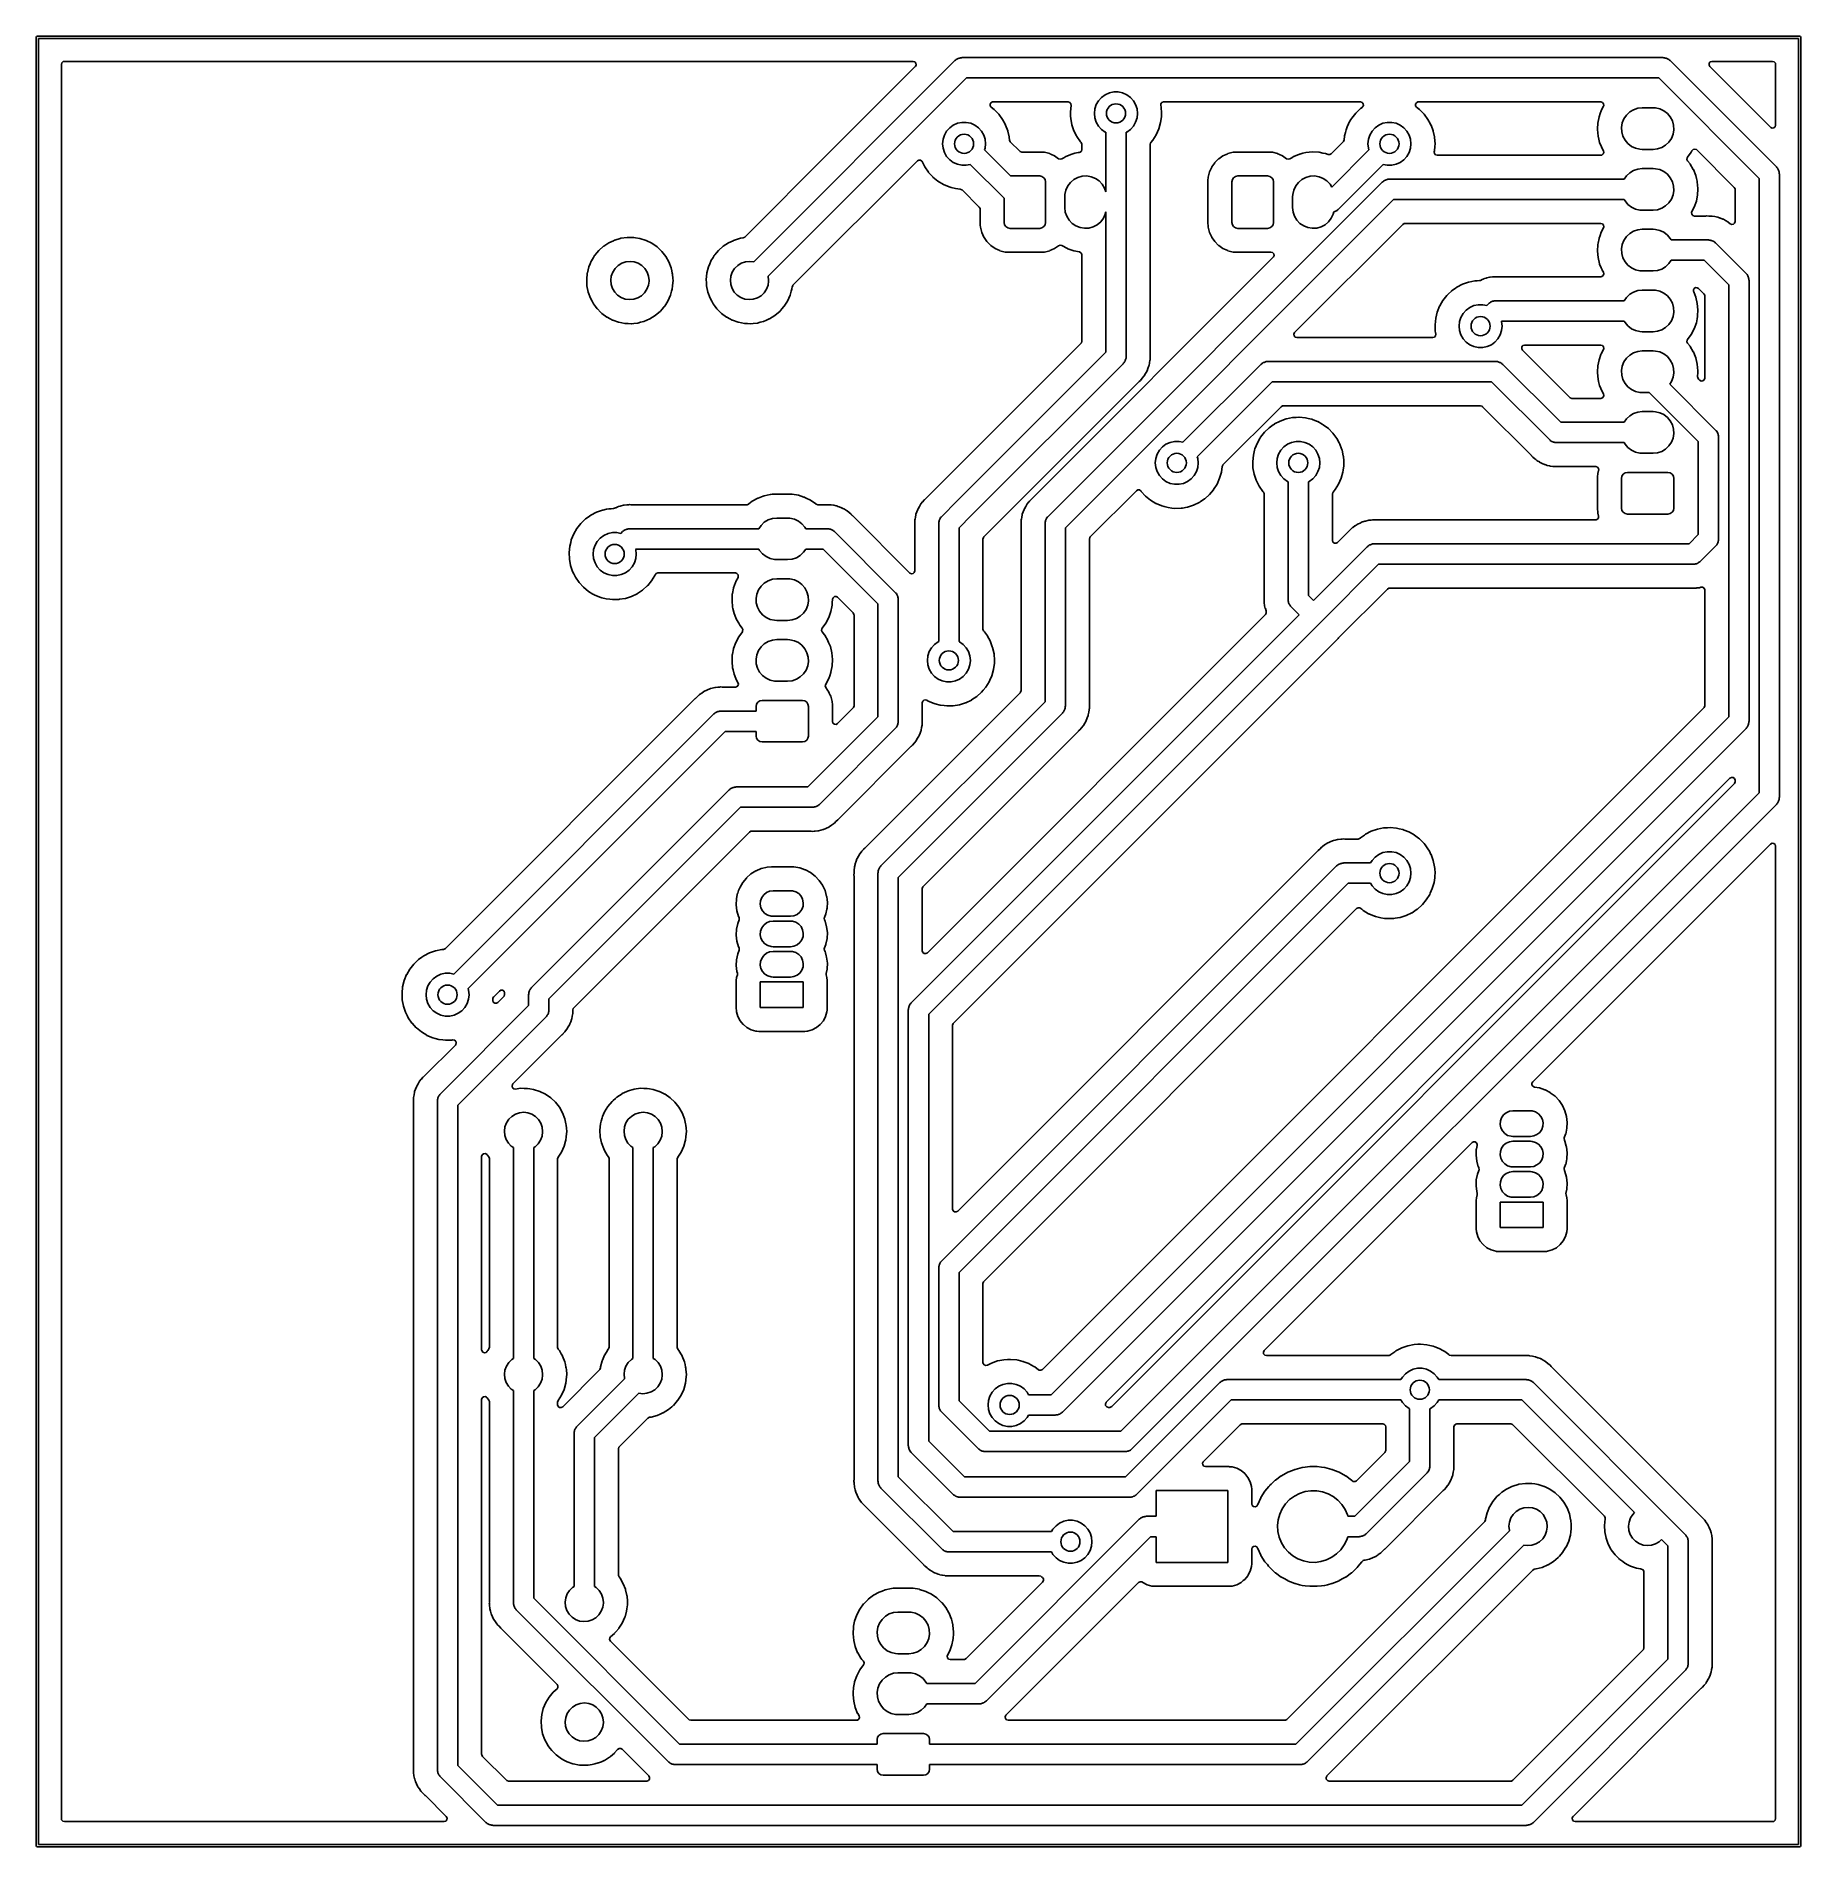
# Model space of a CAD drawing. Extents: x 86.3 to 160.1, y -151.8 to -76.2.
import ezdxf

# ---------------------------------------------------------------- set-up
doc = ezdxf.new("R2010")
doc.units = 0
doc.layers.add('BLACK', color=7, linetype='CONTINUOUS')

msp = doc.modelspace()

# ---------------------------------------------------------------- linework, layer by layer
at = {"layer": 'BLACK', "linetype": 'CONTINUOUS'}
for p, q in [((86.31, -76.2), (86.3246, -76.1646)), ((86.31, -151.765), (86.31, -76.2)), ((86.3246, -76.1646), (86.36, -76.15)), ((86.36, -76.15), (160.02, -76.15)), ((86.41, -76.25), (86.41, -151.715)), ((159.97, -76.25), (86.41, -76.25)), ((159.97, -151.715), (159.97, -76.25)), ((160.02, -76.15), (160.055, -76.1646)), ((160.055, -76.1646), (160.07, -76.2)), ((160.07, -76.2), (160.07, -151.765)), ((116.303, -85.5806), (124.714, -77.1695)), ((124.714, -77.1695), (124.742, -77.1498)), ((124.742, -77.1498), (124.765, -77.1262)), ((124.765, -77.1262), (124.795, -77.111)), ((124.795, -77.111), (124.822, -77.0913)), ((124.822, -77.0913), (124.854, -77.081)), ((124.854, -77.081), (124.884, -77.0658)), ((124.884, -77.0658), (124.917, -77.0606)), ((124.917, -77.0606), (124.949, -77.0502)), ((124.949, -77.0502), (124.982, -77.0502)), ((124.982, -77.0502), (125.015, -77.045)), ((125.015, -77.045), (154.305, -77.045)), ((154.305, -77.045), (154.338, -77.0502)), ((154.338, -77.0502), (154.371, -77.0502)), ((154.371, -77.0502), (154.403, -77.0606)), ((154.403, -77.0606), (154.436, -77.0658)), ((154.436, -77.0658), (154.466, -77.081)), ((154.466, -77.081), (154.498, -77.0913)), ((154.498, -77.0913), (154.525, -77.111)), ((154.525, -77.111), (154.555, -77.1262)), ((154.555, -77.1262), (154.578, -77.1498)), ((154.578, -77.1498), (154.606, -77.1695)), ((154.606, -77.1695), (159.051, -81.6145)), ((87.3605, -77.3265), (87.3805, -77.2584)), ((87.3605, -150.638), (87.3605, -77.3265)), ((87.3805, -77.2584), (87.4342, -77.2119)), ((87.4342, -77.2119), (87.4865, -77.2005)), ((87.4865, -77.2005), (122.964, -77.2005)), ((125.191, -77.895), (116.905, -86.1814)), ((123.053, -77.4156), (119.487, -80.9817)), ((122.964, -77.2005), (123.032, -77.2205)), ((123.032, -77.2205), (123.079, -77.2742)), ((123.06, -77.409), (123.053, -77.4156)), ((123.089, -77.3444), (123.06, -77.409)), ((123.079, -77.2742), (123.089, -77.3444)), ((154.129, -77.895), (125.191, -77.895)), ((158.325, -82.091), (154.129, -77.895)), ((156.233, -77.3533), (156.238, -77.2825)), ((156.267, -77.4156), (156.233, -77.3533)), ((156.238, -77.2825), (156.28, -77.2256)), ((158.804, -79.9534), (156.267, -77.4156)), ((156.28, -77.2256), (156.347, -77.2008)), ((156.347, -77.2008), (156.356, -77.2005)), ((156.356, -77.2005), (158.893, -77.2005)), ((158.893, -77.2005), (158.962, -77.2205)), ((158.962, -77.2205), (159.008, -77.2742)), ((159.008, -77.2742), (159.019, -77.3265)), ((159.019, -77.3265), (159.019, -79.8643)), ((130.843, -78.7062), (130.995, -78.5956)), ((130.995, -78.5956), (131.167, -78.519)), ((131.167, -78.519), (131.351, -78.4799)), ((131.351, -78.4799), (131.539, -78.4799)), ((131.539, -78.4799), (131.723, -78.519)), ((131.723, -78.519), (131.895, -78.5956)), ((131.895, -78.5956), (132.047, -78.7062)), ((126.185, -78.9936), (126.22, -78.9316)), ((126.19, -79.0644), (126.185, -78.9936)), ((126.232, -79.1217), (126.19, -79.0644)), ((126.22, -78.9316), (126.283, -78.8981)), ((126.355, -79.2158), (126.232, -79.1217)), ((126.283, -78.8981), (126.308, -78.8955)), ((126.308, -78.8955), (129.445, -78.8955)), ((126.544, -79.4076), (126.355, -79.2158)), ((126.704, -79.6241), (126.544, -79.4076)), ((129.445, -78.8955), (129.513, -78.9155)), ((129.513, -78.9155), (129.56, -78.9692)), ((129.568, -79.0474), (129.541, -79.3152)), ((129.541, -79.3152), (129.541, -79.3196)), ((129.541, -79.3196), (129.548, -79.4978)), ((129.56, -78.9692), (129.569, -79.0431)), ((129.569, -79.0431), (129.568, -79.0474)), ((130.545, -79.375), (130.565, -79.1879)), ((130.565, -79.5621), (130.545, -79.375)), ((130.565, -79.1879), (130.623, -79.0089)), ((130.623, -79.0089), (130.717, -78.846)), ((130.717, -78.846), (130.843, -78.7062)), ((132.047, -78.7062), (132.173, -78.846)), ((132.173, -78.846), (132.267, -79.0089)), ((132.267, -79.0089), (132.325, -79.1879)), ((132.325, -79.1879), (132.345, -79.375)), ((132.345, -79.375), (132.325, -79.5621)), ((133.319, -79.048), (133.324, -78.9772)), ((133.331, -79.1065), (133.319, -79.048)), ((133.324, -78.9772), (133.367, -78.9205)), ((133.35, -79.375), (133.331, -79.1065)), ((133.347, -79.4946), (133.349, -79.4112)), ((133.349, -79.4112), (133.35, -79.3782)), ((133.35, -79.3782), (133.35, -79.375)), ((133.35, -79.3782), (133.35, -79.3782)), ((133.367, -78.9205), (133.433, -78.8958)), ((133.433, -78.8958), (133.442, -78.8955)), ((133.442, -78.8955), (141.661, -78.8955)), ((141.466, -79.3627), (141.299, -79.574)), ((141.57, -79.2634), (141.466, -79.3627)), ((141.657, -79.18), (141.57, -79.2634)), ((141.66, -79.1769), (141.657, -79.18)), ((141.657, -79.18), (141.657, -79.18)), ((141.734, -79.124), (141.66, -79.1769)), ((141.661, -78.8955), (141.729, -78.9155)), ((141.729, -78.9155), (141.776, -78.9692)), ((141.756, -79.104), (141.734, -79.124)), ((141.786, -79.0394), (141.756, -79.104)), ((141.776, -78.9692), (141.786, -79.0394)), ((143.965, -78.9936), (144, -78.9316)), ((143.97, -79.0644), (143.965, -78.9936)), ((144.012, -79.1217), (143.97, -79.0644)), ((144, -78.9316), (144.063, -78.8981)), ((144.135, -79.2158), (144.012, -79.1217)), ((144.063, -78.8981), (144.088, -78.8955)), ((144.088, -78.8955), (151.709, -78.8955)), ((144.324, -79.4076), (144.135, -79.2158)), ((144.484, -79.6241), (144.324, -79.4076)), ((151.685, -79.375), (151.636, -79.5151)), ((151.725, -79.2634), (151.685, -79.375)), ((151.709, -78.8955), (151.777, -78.9155)), ((151.726, -79.2591), (151.725, -79.2634)), ((151.725, -79.2634), (151.725, -79.2634)), ((151.821, -79.0802), (151.726, -79.2591)), ((151.777, -78.9155), (151.824, -78.9692)), ((151.834, -79.0394), (151.821, -79.0802)), ((151.824, -78.9692), (151.834, -79.0394)), ((152.677, -79.6016), (152.782, -79.4461)), ((152.782, -79.4461), (152.919, -79.317)), ((152.919, -79.317), (153.08, -79.2202)), ((153.08, -79.2202), (153.258, -79.1603)), ((153.258, -79.1603), (153.445, -79.14)), ((153.445, -79.14), (153.895, -79.14)), ((153.895, -79.14), (153.992, -79.1454)), ((153.992, -79.1454), (154.175, -79.1864)), ((154.175, -79.1864), (154.346, -79.2658)), ((154.346, -79.2658), (154.495, -79.38)), ((154.495, -79.38), (154.616, -79.5235)), ((124.273, -80.2789), (124.367, -80.116)), ((124.367, -80.116), (124.493, -79.9762)), ((124.493, -79.9762), (124.645, -79.8656)), ((124.645, -79.8656), (124.817, -79.789)), ((124.817, -79.789), (125.001, -79.7499)), ((125.001, -79.7499), (125.189, -79.7499)), ((125.189, -79.7499), (125.373, -79.789)), ((125.373, -79.789), (125.545, -79.8656)), ((125.545, -79.8656), (125.697, -79.9762)), ((125.697, -79.9762), (125.823, -80.116)), ((125.823, -80.116), (125.917, -80.2789)), ((126.706, -79.628), (126.704, -79.6241)), ((126.8, -79.8029), (126.706, -79.628)), ((126.832, -79.8609), (126.8, -79.8029)), ((126.833, -79.8651), (126.832, -79.8609)), ((126.921, -80.1041), (126.833, -79.8651)), ((126.833, -79.8651), (126.833, -79.8651)), ((126.925, -80.1134), (126.921, -80.1041)), ((126.926, -80.1178), (126.925, -80.1134)), ((126.975, -80.3486), (126.926, -80.1178)), ((129.548, -79.4978), (129.551, -79.5841)), ((129.551, -79.5841), (129.6, -79.8488)), ((129.6, -79.8488), (129.685, -80.1041)), ((129.685, -80.1041), (129.687, -80.1081)), ((129.687, -80.1081), (129.687, -80.1081)), ((129.687, -80.1081), (129.791, -80.3174)), ((130.623, -79.7411), (130.565, -79.5621)), ((130.717, -79.904), (130.623, -79.7411)), ((130.843, -80.0438), (130.717, -79.904)), ((130.995, -80.1544), (130.843, -80.0438)), ((131.02, -80.1656), (130.995, -80.1544)), ((131.02, -82.6592), (131.02, -80.1656)), ((131.895, -80.1544), (131.87, -80.1656)), ((131.87, -80.1656), (131.87, -89.535)), ((132.047, -80.0438), (131.895, -80.1544)), ((132.173, -79.904), (132.047, -80.0438)), ((132.267, -79.7411), (132.173, -79.904)), ((132.325, -79.5621), (132.267, -79.7411)), ((133.129, -80.2666), (133.238, -80.0204)), ((133.238, -80.0204), (133.311, -79.7614)), ((133.311, -79.7614), (133.344, -79.5151)), ((133.344, -79.5151), (133.346, -79.4978)), ((133.346, -79.4978), (133.347, -79.4946)), ((133.346, -79.4978), (133.346, -79.4978)), ((141.035, -80.1685), (140.998, -80.3174)), ((141.062, -80.0605), (141.035, -80.1685)), ((141.063, -80.0562), (141.062, -80.0605)), ((141.062, -80.0605), (141.062, -80.0605)), ((141.113, -79.9325), (141.063, -80.0562)), ((141.162, -79.8109), (141.113, -79.9325)), ((141.164, -79.8068), (141.162, -79.8109)), ((141.166, -79.8029), (141.164, -79.8068)), ((141.268, -79.628), (141.166, -79.8029)), ((141.166, -79.8029), (141.166, -79.8029)), ((141.299, -79.574), (141.268, -79.628)), ((142.053, -80.2789), (142.147, -80.116)), ((142.147, -80.116), (142.273, -79.9762)), ((142.273, -79.9762), (142.425, -79.8656)), ((142.425, -79.8656), (142.597, -79.789)), ((142.597, -79.789), (142.781, -79.7499)), ((142.781, -79.7499), (142.969, -79.7499)), ((142.969, -79.7499), (143.153, -79.789)), ((143.153, -79.789), (143.325, -79.8656)), ((143.325, -79.8656), (143.477, -79.9762)), ((143.477, -79.9762), (143.603, -80.116)), ((143.603, -80.116), (143.697, -80.2789)), ((144.486, -79.628), (144.484, -79.6241)), ((144.58, -79.8029), (144.486, -79.628)), ((144.612, -79.8609), (144.58, -79.8029)), ((144.613, -79.8651), (144.612, -79.8609)), ((144.701, -80.1041), (144.613, -79.8651)), ((144.613, -79.8651), (144.613, -79.8651)), ((144.705, -80.1134), (144.701, -80.1041)), ((144.706, -80.1178), (144.705, -80.1134)), ((144.755, -80.3486), (144.706, -80.1178)), ((151.571, -80.0245), (151.57, -80.0525)), ((151.57, -80.0525), (151.596, -80.3228)), ((151.583, -79.786), (151.571, -80.0245)), ((151.636, -79.5151), (151.583, -79.7814)), ((151.583, -79.7814), (151.583, -79.786)), ((151.583, -79.786), (151.583, -79.786)), ((152.576, -79.9614), (152.607, -79.776)), ((152.586, -80.1491), (152.576, -79.9614)), ((152.636, -80.3303), (152.586, -80.1491)), ((152.607, -79.776), (152.677, -79.6016)), ((154.616, -79.5235), (154.704, -79.6897)), ((154.704, -79.6897), (154.754, -79.8709)), ((154.764, -80.0586), (154.733, -80.244)), ((154.754, -79.8709), (154.764, -80.0586)), ((158.811, -79.9596), (158.804, -79.9534)), ((158.876, -79.9891), (158.811, -79.9596)), ((158.946, -79.979), (158.876, -79.9891)), ((158.999, -79.9325), (158.946, -79.979)), ((159.019, -79.8643), (158.999, -79.9325)), ((124.195, -80.645), (124.215, -80.4579)), ((124.215, -80.8321), (124.195, -80.645)), ((124.215, -80.4579), (124.273, -80.2789)), ((124.273, -81.0111), (124.215, -80.8321)), ((125.917, -80.2789), (125.975, -80.4579)), ((125.975, -80.8321), (125.953, -80.9017)), ((125.953, -80.9017), (127.041, -81.99)), ((125.975, -80.4579), (125.995, -80.645)), ((125.995, -80.645), (125.975, -80.8321)), ((126.981, -80.3765), (126.975, -80.3486)), ((126.982, -80.381), (126.981, -80.3765)), ((126.989, -80.479), (126.982, -80.381)), ((126.982, -80.381), (126.982, -80.381)), ((126.991, -80.4969), (126.989, -80.479)), ((127.025, -80.5592), (126.991, -80.4969)), ((127.419, -80.9526), (127.025, -80.5592)), ((127.44, -80.9695), (127.419, -80.9526)), ((129.791, -80.3174), (129.805, -80.3449)), ((129.805, -80.3449), (129.958, -80.5663)), ((129.999, -80.9493), (129.946, -80.9958)), ((129.958, -80.5663), (129.961, -80.5696)), ((129.961, -80.5696), (129.986, -80.5966)), ((129.986, -80.5966), (130.018, -80.6602)), ((130.019, -80.8812), (129.999, -80.9493)), ((130.018, -80.6602), (130.019, -80.6822)), ((130.019, -80.6822), (130.019, -80.8812)), ((132.87, -80.6788), (132.891, -80.6107)), ((132.87, -89.4215), (132.87, -80.6788)), ((132.891, -80.6107), (132.9, -80.5978)), ((132.9, -80.5978), (132.986, -80.4949)), ((132.986, -80.4949), (133.129, -80.2666)), ((140.945, -80.5592), (140.442, -81.0622)), ((140.465, -82.4539), (142.017, -80.9017)), ((140.954, -80.5487), (140.945, -80.5592)), ((140.981, -80.483), (140.954, -80.5487)), ((140.998, -80.3218), (140.981, -80.483)), ((140.998, -80.3174), (140.998, -80.3218)), ((140.998, -80.3218), (140.998, -80.3218)), ((141.975, -80.645), (141.995, -80.4579)), ((141.995, -80.8321), (141.975, -80.645)), ((141.995, -80.4579), (142.053, -80.2789)), ((142.017, -80.9017), (141.995, -80.8321)), ((143.697, -80.2789), (143.755, -80.4579)), ((143.755, -80.8321), (143.697, -81.0111)), ((143.755, -80.4579), (143.775, -80.645)), ((143.775, -80.645), (143.755, -80.8321)), ((144.747, -80.9817), (144.754, -80.9344)), ((144.754, -80.9344), (144.777, -80.7646)), ((144.761, -80.3765), (144.755, -80.3486)), ((144.78, -80.645), (144.761, -80.3765)), ((144.777, -80.7614), (144.78, -80.6482)), ((144.777, -80.7646), (144.777, -80.7614)), ((144.78, -80.6482), (144.78, -80.645)), ((144.78, -80.6482), (144.78, -80.6482)), ((151.596, -80.3228), (151.597, -80.3272)), ((151.597, -80.3272), (151.597, -80.3272)), ((151.597, -80.3272), (151.629, -80.4574)), ((151.629, -80.4574), (151.66, -80.5864)), ((151.66, -80.5864), (151.662, -80.5907)), ((151.662, -80.5907), (151.662, -80.5907)), ((151.662, -80.5907), (151.734, -80.7678)), ((151.734, -80.7678), (151.762, -80.838)), ((151.762, -80.838), (151.764, -80.842)), ((151.764, -80.842), (151.764, -80.842)), ((151.764, -80.842), (151.819, -80.9348)), ((151.819, -80.9348), (151.836, -81.0037)), ((152.724, -80.4965), (152.636, -80.3303)), ((152.845, -80.64), (152.724, -80.4965)), ((152.994, -80.7542), (152.845, -80.64)), ((153.165, -80.8336), (152.994, -80.7542)), ((153.348, -80.8746), (153.165, -80.8336)), ((153.445, -80.88), (153.348, -80.8746)), ((153.895, -80.88), (153.445, -80.88)), ((154.082, -80.8597), (153.895, -80.88)), ((154.26, -80.7998), (154.082, -80.8597)), ((154.421, -80.703), (154.26, -80.7998)), ((154.558, -80.5739), (154.421, -80.703)), ((154.663, -80.4184), (154.558, -80.5739)), ((154.733, -80.244), (154.663, -80.4184)), ((155.489, -80.997), (155.522, -80.9344)), ((155.522, -80.9344), (155.572, -80.8834)), ((155.572, -80.8834), (155.641, -80.8672)), ((155.641, -80.8672), (155.708, -80.891)), ((155.708, -80.891), (155.723, -80.9039)), ((155.723, -80.9039), (157.288, -82.4686)), ((119.487, -80.9817), (115.925, -84.5441)), ((117.941, -86.5597), (123.142, -81.3592)), ((123.142, -81.3592), (123.204, -81.3252)), ((123.204, -81.3252), (123.275, -81.3302)), ((123.275, -81.3302), (123.332, -81.3728)), ((123.332, -81.3728), (123.344, -81.392)), ((123.344, -81.392), (123.393, -81.4916)), ((123.393, -81.4916), (123.455, -81.6149)), ((123.455, -81.6149), (123.608, -81.8363)), ((124.367, -81.174), (124.273, -81.0111)), ((124.493, -81.3138), (124.367, -81.174)), ((124.645, -81.4244), (124.493, -81.3138)), ((124.817, -81.501), (124.645, -81.4244)), ((125.001, -81.5401), (124.817, -81.501)), ((125.189, -81.5401), (125.001, -81.5401)), ((125.354, -81.505), (125.189, -81.5401)), ((126.765, -82.916), (125.354, -81.505)), ((127.508, -80.9895), (127.44, -80.9695)), ((128.317, -80.9895), (127.508, -80.9895)), ((128.32, -80.9897), (128.317, -80.9895)), ((128.394, -80.9957), (128.32, -80.9897)), ((128.32, -80.9897), (128.32, -80.9897)), ((128.458, -81.0009), (128.394, -80.9957)), ((128.674, -81.0565), (128.458, -81.0009)), ((128.679, -81.0588), (128.674, -81.0565)), ((128.751, -81.0916), (128.679, -81.0588)), ((128.679, -81.0588), (128.679, -81.0588)), ((128.877, -81.1494), (128.751, -81.0916)), ((129.048, -81.2679), (128.877, -81.1494)), ((129.114, -81.2903), (129.048, -81.2679)), ((129.183, -81.2731), (129.114, -81.2903)), ((129.264, -81.2259), (129.183, -81.2731)), ((129.343, -81.1795), (129.264, -81.2259)), ((129.347, -81.1772), (129.343, -81.1795)), ((129.343, -81.1795), (129.343, -81.1795)), ((129.351, -81.1755), (129.347, -81.1772)), ((129.594, -81.077), (129.351, -81.1755)), ((129.351, -81.1755), (129.351, -81.1755)), ((129.599, -81.0753), (129.594, -81.077)), ((129.594, -81.077), (129.594, -81.077)), ((129.728, -81.0437), (129.599, -81.0753)), ((129.858, -81.0118), (129.728, -81.0437)), ((129.862, -81.0108), (129.858, -81.0118)), ((129.858, -81.0118), (129.858, -81.0118)), ((129.867, -81.0103), (129.862, -81.0108)), ((129.905, -81.0066), (129.867, -81.0103)), ((129.867, -81.0103), (129.867, -81.0103)), ((129.946, -80.9958), (129.905, -81.0066)), ((135.449, -81.6179), (135.356, -81.8209)), ((135.454, -81.6109), (135.449, -81.6179)), ((135.574, -81.4392), (135.454, -81.6109)), ((135.577, -81.4346), (135.574, -81.4392)), ((135.574, -81.4392), (135.574, -81.4392)), ((135.735, -81.2768), (135.577, -81.4346)), ((135.739, -81.2736), (135.735, -81.2768)), ((135.913, -81.1526), (135.739, -81.2736)), ((135.739, -81.2736), (135.739, -81.2736)), ((135.918, -81.1494), (135.913, -81.1526)), ((135.913, -81.1526), (135.913, -81.1526)), ((136.044, -81.0916), (135.918, -81.1494)), ((136.116, -81.0588), (136.044, -81.0916)), ((136.121, -81.0565), (136.116, -81.0588)), ((136.116, -81.0588), (136.116, -81.0588)), ((136.337, -81.0009), (136.121, -81.0565)), ((136.401, -80.9957), (136.337, -81.0009)), ((136.475, -80.9897), (136.401, -80.9957)), ((136.478, -80.9895), (136.475, -80.9897)), ((136.475, -80.9897), (136.475, -80.9897)), ((137.842, -80.9895), (136.478, -80.9895)), ((137.845, -80.9897), (137.842, -80.9895)), ((137.919, -80.9957), (137.845, -80.9897)), ((137.845, -80.9897), (137.845, -80.9897)), ((137.983, -81.0009), (137.919, -80.9957)), ((138.199, -81.0565), (137.983, -81.0009)), ((138.204, -81.0588), (138.199, -81.0565)), ((138.276, -81.0916), (138.204, -81.0588)), ((138.204, -81.0588), (138.204, -81.0588)), ((138.402, -81.1494), (138.276, -81.0916)), ((138.573, -81.2679), (138.402, -81.1494)), ((138.639, -81.2903), (138.573, -81.2679)), ((138.708, -81.2731), (138.639, -81.2903)), ((138.789, -81.2259), (138.708, -81.2731)), ((138.868, -81.1795), (138.789, -81.2259)), ((138.872, -81.1772), (138.868, -81.1795)), ((138.868, -81.1795), (138.868, -81.1795)), ((138.876, -81.1755), (138.872, -81.1772)), ((139.119, -81.077), (138.876, -81.1755)), ((138.876, -81.1755), (138.876, -81.1755)), ((139.124, -81.0753), (139.119, -81.077)), ((139.119, -81.077), (139.119, -81.077)), ((139.253, -81.0437), (139.124, -81.0753)), ((139.383, -81.0118), (139.253, -81.0437)), ((139.387, -81.0108), (139.383, -81.0118)), ((139.383, -81.0118), (139.383, -81.0118)), ((139.657, -80.985), (139.387, -81.0108)), ((139.662, -80.9852), (139.657, -80.985)), ((139.924, -80.9982), (139.662, -80.9852)), ((139.662, -80.9852), (139.662, -80.9852)), ((139.929, -80.9985), (139.924, -80.9982)), ((139.924, -80.9982), (139.924, -80.9982)), ((139.933, -80.9994), (139.929, -80.9985)), ((140.096, -81.0314), (139.933, -80.9994)), ((139.933, -80.9994), (139.933, -80.9994)), ((140.195, -81.051), (140.096, -81.0314)), ((140.199, -81.0525), (140.195, -81.051)), ((140.311, -81.0919), (140.199, -81.0525)), ((140.199, -81.0525), (140.199, -81.0525)), ((140.38, -81.0962), (140.311, -81.0919)), ((140.442, -81.0622), (140.38, -81.0962)), ((142.616, -81.505), (140.736, -83.3855)), ((142.781, -81.5401), (142.616, -81.505)), ((142.969, -81.5401), (142.781, -81.5401)), ((143.153, -81.501), (142.969, -81.5401)), ((143.325, -81.4244), (143.153, -81.501)), ((143.477, -81.3138), (143.325, -81.4244)), ((143.603, -81.174), (143.477, -81.3138)), ((143.697, -81.0111), (143.603, -81.174)), ((144.758, -81.0508), (144.747, -80.9817)), ((144.804, -81.1045), (144.758, -81.0508)), ((144.872, -81.1245), (144.804, -81.1045)), ((151.71, -81.1245), (144.872, -81.1245)), ((151.758, -81.1152), (151.71, -81.1245)), ((151.813, -81.071), (151.758, -81.1152)), ((151.836, -81.0037), (151.813, -81.071)), ((153.08, -81.7602), (153.258, -81.7003)), ((153.258, -81.7003), (153.445, -81.68)), ((153.445, -81.68), (153.895, -81.68)), ((153.895, -81.68), (153.992, -81.6854)), ((153.992, -81.6854), (154.175, -81.7264)), ((155.313, -81.2957), (155.326, -81.2259)), ((155.34, -81.3614), (155.313, -81.2957)), ((155.326, -81.2259), (155.336, -81.2086)), ((155.336, -81.2086), (155.487, -81.0011)), ((155.441, -81.4877), (155.34, -81.3614)), ((155.443, -81.4916), (155.441, -81.4877)), ((155.576, -81.718), (155.443, -81.4916)), ((155.443, -81.4916), (155.443, -81.4916)), ((155.487, -81.0011), (155.489, -80.9971)), ((155.489, -80.9971), (155.489, -80.997)), ((155.578, -81.722), (155.576, -81.718)), ((155.576, -81.718), (155.576, -81.718)), ((159.051, -81.6145), (159.07, -81.6415)), ((159.07, -81.6415), (159.094, -81.6652)), ((159.094, -81.6652), (159.109, -81.695)), ((159.109, -81.695), (159.129, -81.7221)), ((123.608, -81.8363), (123.611, -81.8396)), ((123.611, -81.8396), (123.788, -82.0307)), ((123.788, -82.0307), (123.788, -82.0307)), ((123.788, -82.0307), (123.791, -82.0339)), ((123.791, -82.0339), (123.999, -82.2039)), ((123.999, -82.2039), (124.23, -82.3427)), ((124.23, -82.3427), (124.234, -82.3444)), ((124.234, -82.3444), (124.234, -82.3444)), ((124.234, -82.3444), (124.474, -82.4459)), ((124.474, -82.4459), (124.474, -82.4459)), ((124.474, -82.4459), (124.478, -82.4476)), ((124.478, -82.4476), (124.557, -82.4686)), ((124.557, -82.4686), (124.734, -82.5155)), ((127.041, -81.99), (128.255, -81.99)), ((128.255, -81.99), (128.351, -82.009)), ((128.351, -82.009), (128.432, -82.0632)), ((128.432, -82.0632), (128.486, -82.1443)), ((128.486, -82.1443), (128.505, -82.24)), ((128.505, -82.24), (128.505, -83.93)), ((128.604, -96.2195), (142.574, -82.2495)), ((129.351, -82.5796), (129.431, -82.4093)), ((129.431, -82.4093), (129.545, -82.26)), ((129.545, -82.26), (129.689, -82.1387)), ((129.689, -82.1387), (129.855, -82.0511)), ((129.855, -82.0511), (130.036, -82.0012)), ((130.036, -82.0012), (130.224, -81.9914)), ((130.224, -81.9914), (130.409, -82.022)), ((130.409, -82.022), (130.583, -82.0918)), ((130.583, -82.0918), (130.739, -82.1975)), ((130.739, -82.1975), (130.868, -82.334)), ((130.868, -82.334), (130.965, -82.4951)), ((135.301, -82.0371), (135.29, -82.1779)), ((135.29, -82.1779), (135.29, -83.9921)), ((135.356, -81.8209), (135.301, -82.0371)), ((136.29, -82.24), (136.309, -82.1443)), ((136.29, -83.93), (136.29, -82.24)), ((136.309, -82.1443), (136.363, -82.0632)), ((136.363, -82.0632), (136.444, -82.009)), ((136.444, -82.009), (136.54, -81.99)), ((136.54, -81.99), (137.78, -81.99)), ((137.78, -81.99), (137.876, -82.009)), ((137.876, -82.009), (137.957, -82.0632)), ((137.957, -82.0632), (138.011, -82.1443)), ((138.011, -82.1443), (138.03, -82.24)), ((138.03, -82.24), (138.03, -83.93)), ((138.876, -82.5796), (138.956, -82.4093)), ((138.956, -82.4093), (139.07, -82.26)), ((139.07, -82.26), (139.214, -82.1387)), ((139.214, -82.1387), (139.38, -82.0511)), ((139.38, -82.0511), (139.561, -82.0012)), ((139.561, -82.0012), (139.749, -81.9914)), ((139.749, -81.9914), (139.934, -82.022)), ((139.934, -82.022), (140.108, -82.0918)), ((140.108, -82.0918), (140.264, -82.1975)), ((140.264, -82.1975), (140.393, -82.334)), ((140.393, -82.334), (140.465, -82.4539)), ((142.574, -82.2495), (142.602, -82.2298)), ((142.602, -82.2298), (142.625, -82.2062)), ((142.625, -82.2062), (142.655, -82.191)), ((142.655, -82.191), (142.682, -82.1713)), ((142.682, -82.1713), (142.714, -82.161)), ((142.714, -82.161), (142.744, -82.1458)), ((142.744, -82.1458), (142.777, -82.1406)), ((142.777, -82.1406), (142.809, -82.1302)), ((142.809, -82.1302), (142.842, -82.1302)), ((142.842, -82.1302), (142.875, -82.125)), ((142.875, -82.125), (152.688, -82.125)), ((152.688, -82.125), (152.782, -81.9861)), ((152.782, -81.9861), (152.919, -81.857)), ((152.919, -81.857), (153.08, -81.7602)), ((154.175, -81.7264), (154.346, -81.8058)), ((154.346, -81.8058), (154.495, -81.92)), ((154.495, -81.92), (154.616, -82.0635)), ((154.616, -82.0635), (154.704, -82.2297)), ((154.704, -82.2297), (154.754, -82.4109)), ((154.754, -82.4109), (154.764, -82.5986)), ((155.58, -81.7262), (155.578, -81.722)), ((155.678, -81.9693), (155.58, -81.7262)), ((155.58, -81.7262), (155.58, -81.7262)), ((155.68, -81.9736), (155.678, -81.9693)), ((155.711, -82.1026), (155.68, -81.9736)), ((155.735, -82.2011), (155.711, -82.1026)), ((155.744, -82.2372), (155.735, -82.2011)), ((155.77, -82.5074), (155.744, -82.2372)), ((157.288, -82.4686), (157.322, -82.5309)), ((158.325, -107.774), (158.325, -82.091)), ((159.129, -81.7221), (159.139, -81.7539)), ((159.139, -81.7539), (159.154, -81.7837)), ((159.154, -81.7837), (159.159, -81.8167)), ((159.159, -81.8167), (159.17, -81.8485)), ((159.17, -81.8485), (159.17, -81.882)), ((159.17, -81.882), (159.175, -81.915)), ((159.175, -81.915), (159.175, -107.95)), ((124.734, -82.5155), (124.734, -82.5155)), ((124.734, -82.5155), (124.738, -82.5166)), ((124.738, -82.5166), (124.742, -82.5171)), ((124.742, -82.5171), (124.742, -82.5171)), ((124.742, -82.5171), (124.936, -82.54)), ((124.936, -82.54), (125.001, -82.5679)), ((125.001, -82.5679), (125.01, -82.5761)), ((125.01, -82.5761), (125.728, -83.2936)), ((126.765, -83.93), (126.765, -82.916)), ((129.305, -82.86), (129.31, -82.763)), ((129.305, -83.31), (129.305, -82.86)), ((129.31, -82.763), (129.351, -82.5796)), ((143.051, -82.975), (129.33, -96.696)), ((130.965, -82.4951), (131.02, -82.6592)), ((138.83, -82.86), (138.835, -82.763)), ((138.83, -83.31), (138.83, -82.86)), ((138.835, -82.763), (138.876, -82.5796)), ((152.691, -82.975), (143.051, -82.975)), ((152.724, -83.0365), (152.691, -82.975)), ((152.845, -83.18), (152.724, -83.0365)), ((152.994, -83.2942), (152.845, -83.18)), ((154.558, -83.1139), (154.421, -83.243)), ((154.663, -82.9584), (154.558, -83.1139)), ((154.733, -82.784), (154.663, -82.9584)), ((154.764, -82.5986), (154.733, -82.784)), ((155.614, -83.3009), (155.704, -83.0449)), ((155.704, -83.0449), (155.757, -82.7786)), ((155.757, -82.7786), (155.768, -82.5452)), ((155.768, -82.5452), (155.77, -82.512)), ((155.77, -82.512), (155.77, -82.5074)), ((155.77, -82.512), (155.77, -82.512)), ((157.322, -82.5309), (157.325, -82.5577)), ((157.325, -82.5577), (157.325, -83.894)), ((125.728, -83.2936), (125.762, -83.3559)), ((125.762, -83.3559), (125.764, -83.3827)), ((125.764, -83.3827), (125.764, -83.9921)), ((126.784, -84.0257), (126.765, -83.93)), ((128.505, -83.93), (128.486, -84.0257)), ((129.325, -83.4968), (129.305, -83.31)), ((129.385, -83.6749), (129.325, -83.4968)), ((129.482, -83.836), (129.385, -83.6749)), ((129.611, -83.9725), (129.482, -83.836)), ((129.767, -84.0782), (129.611, -83.9725)), ((130.805, -83.91), (130.661, -84.0313)), ((130.919, -83.7607), (130.805, -83.91)), ((130.999, -83.5904), (130.919, -83.7607)), ((131.02, -83.4946), (130.999, -83.5904)), ((131.02, -89.359), (131.02, -83.4946)), ((136.309, -84.0257), (136.29, -83.93)), ((138.03, -83.93), (138.011, -84.0257)), ((138.85, -83.4968), (138.83, -83.31)), ((138.91, -83.6749), (138.85, -83.4968)), ((139.007, -83.836), (138.91, -83.6749)), ((139.136, -83.9725), (139.007, -83.836)), ((139.292, -84.0782), (139.136, -83.9725)), ((140.33, -83.91), (140.186, -84.0313)), ((140.444, -83.7607), (140.33, -83.91)), ((140.524, -83.5904), (140.444, -83.7607)), ((140.545, -83.4925), (140.524, -83.5904)), ((140.566, -83.4892), (140.545, -83.4925)), ((140.596, -83.474), (140.566, -83.4892)), ((140.628, -83.4637), (140.596, -83.474)), ((140.655, -83.444), (140.628, -83.4637)), ((140.685, -83.4288), (140.655, -83.444)), ((140.708, -83.4052), (140.685, -83.4288)), ((140.736, -83.3855), (140.708, -83.4052)), ((143.429, -84.0124), (143.491, -83.9784)), ((143.491, -83.9784), (143.518, -83.9755)), ((143.518, -83.9755), (151.709, -83.9755)), ((151.709, -83.9755), (151.777, -83.9955)), ((153.165, -83.3736), (152.994, -83.2942)), ((153.348, -83.4146), (153.165, -83.3736)), ((153.445, -83.42), (153.348, -83.4146)), ((153.895, -83.42), (153.445, -83.42)), ((154.082, -83.3997), (153.895, -83.42)), ((154.26, -83.3398), (154.082, -83.3997)), ((154.421, -83.243), (154.26, -83.3398)), ((155.506, -83.5206), (155.519, -83.4798)), ((155.516, -83.5908), (155.506, -83.5206)), ((155.563, -83.6445), (155.516, -83.5908)), ((155.519, -83.4798), (155.614, -83.3009)), ((155.631, -83.6645), (155.563, -83.6445)), ((156.097, -83.6645), (155.631, -83.6645)), ((156.115, -83.6632), (156.097, -83.6645)), ((156.116, -83.663), (156.115, -83.6632)), ((156.117, -83.6628), (156.116, -83.663)), ((156.123, -83.662), (156.117, -83.6628)), ((156.117, -83.6628), (156.117, -83.6628)), ((156.224, -83.6644), (156.123, -83.662)), ((156.227, -83.6645), (156.224, -83.6644)), ((156.23, -83.6645), (156.227, -83.6645)), ((156.319, -83.6645), (156.23, -83.6645)), ((156.321, -83.6646), (156.319, -83.6645)), ((156.34, -83.6655), (156.321, -83.6646)), ((156.321, -83.6646), (156.321, -83.6646)), ((156.345, -83.6657), (156.34, -83.6655)), ((156.34, -83.6655), (156.34, -83.6655)), ((156.349, -83.6664), (156.345, -83.6657)), ((156.353, -83.6669), (156.349, -83.6664)), ((156.354, -83.6667), (156.353, -83.6665)), ((156.353, -83.6665), (156.353, -83.6669)), ((156.354, -83.667), (156.354, -83.6667)), ((156.359, -83.6676), (156.354, -83.667)), ((156.365, -83.6677), (156.359, -83.6676)), ((156.37, -83.6687), (156.365, -83.6677)), ((156.473, -83.6888), (156.37, -83.6687)), ((156.37, -83.6687), (156.37, -83.6687)), ((156.474, -83.6891), (156.473, -83.6888)), ((156.583, -83.7087), (156.474, -83.6891)), ((156.588, -83.7106), (156.583, -83.7087)), ((156.592, -83.7118), (156.588, -83.7106)), ((156.597, -83.7131), (156.592, -83.7118)), ((156.602, -83.7141), (156.597, -83.7131)), ((156.607, -83.716), (156.602, -83.7141)), ((156.705, -83.7531), (156.607, -83.716)), ((156.707, -83.7537), (156.705, -83.7531)), ((156.805, -83.7895), (156.707, -83.7537)), ((156.81, -83.7913), (156.805, -83.7895)), ((156.815, -83.7939), (156.81, -83.7913)), ((156.819, -83.7958), (156.815, -83.7939)), ((156.823, -83.7979), (156.819, -83.7958)), ((156.828, -83.7998), (156.823, -83.7979)), ((156.833, -83.8025), (156.828, -83.7998)), ((156.923, -83.8556), (156.833, -83.8025)), ((156.925, -83.8565), (156.923, -83.8556)), ((157.016, -83.9083), (156.925, -83.8565)), ((157.02, -83.911), (157.016, -83.9083)), ((157.016, -83.9083), (157.016, -83.9083)), ((157.024, -83.9143), (157.02, -83.911)), ((157.028, -83.917), (157.024, -83.9143)), ((157.032, -83.9197), (157.028, -83.917)), ((157.037, -83.9224), (157.032, -83.9197)), ((157.117, -83.9903), (157.037, -83.9224)), ((157.304, -83.9621), (157.251, -84.0086)), ((157.325, -83.894), (157.304, -83.9621)), ((110.437, -84.6947), (110.25, -84.7808)), ((110.488, -84.6708), (110.437, -84.6947)), ((110.493, -84.6688), (110.488, -84.6708)), ((110.488, -84.6708), (110.488, -84.6708)), ((110.714, -84.6043), (110.493, -84.6688)), ((110.745, -84.5952), (110.714, -84.6043)), ((110.75, -84.5939), (110.745, -84.5952)), ((110.745, -84.5952), (110.745, -84.5952)), ((111.015, -84.5578), (110.75, -84.5939)), ((111.019, -84.5579), (111.015, -84.5578)), ((111.149, -84.5596), (111.019, -84.5579)), ((111.019, -84.5579), (111.019, -84.5579)), ((111.282, -84.5613), (111.149, -84.5596)), ((111.287, -84.5621), (111.282, -84.5613)), ((111.361, -84.5741), (111.287, -84.5621)), ((111.287, -84.5621), (111.287, -84.5621)), ((111.546, -84.6043), (111.361, -84.5741)), ((111.801, -84.6859), (111.546, -84.6043)), ((111.806, -84.688), (111.801, -84.6859)), ((112.037, -84.8022), (111.806, -84.688)), ((111.806, -84.688), (111.806, -84.688)), ((115.437, -84.6947), (115.25, -84.7808)), ((115.488, -84.6708), (115.437, -84.6947)), ((115.493, -84.6688), (115.488, -84.6708)), ((115.488, -84.6708), (115.488, -84.6708)), ((115.75, -84.5939), (115.493, -84.6688)), ((115.754, -84.5933), (115.75, -84.5939)), ((115.853, -84.5799), (115.754, -84.5933)), ((115.754, -84.5933), (115.754, -84.5933)), ((115.863, -84.5781), (115.853, -84.5799)), ((115.925, -84.5441), (115.863, -84.5781)), ((125.764, -83.9921), (125.765, -83.9947)), ((125.765, -83.9947), (125.765, -83.9947)), ((125.765, -83.9947), (125.769, -84.0492)), ((125.769, -84.0492), (125.776, -84.1329)), ((125.776, -84.1329), (125.831, -84.3491)), ((125.831, -84.3491), (125.924, -84.5521)), ((125.924, -84.5521), (125.928, -84.5567)), ((125.928, -84.5567), (125.928, -84.5567)), ((125.928, -84.5567), (126.019, -84.688)), ((126.019, -84.688), (126.052, -84.7354)), ((126.052, -84.7354), (126.21, -84.8932)), ((126.838, -84.1068), (126.784, -84.0257)), ((126.919, -84.161), (126.838, -84.1068)), ((127.015, -84.18), (126.919, -84.161)), ((128.255, -84.18), (127.015, -84.18)), ((128.351, -84.161), (128.255, -84.18)), ((128.432, -84.1068), (128.351, -84.161)), ((128.486, -84.0257), (128.432, -84.1068)), ((129.941, -84.148), (129.767, -84.0782)), ((130.126, -84.1786), (129.941, -84.148)), ((130.314, -84.1688), (130.126, -84.1786)), ((130.495, -84.1189), (130.314, -84.1688)), ((130.661, -84.0313), (130.495, -84.1189)), ((135.29, -83.9921), (135.29, -83.9947)), ((135.29, -83.9947), (135.29, -83.9947)), ((135.29, -83.9947), (135.294, -84.0492)), ((135.294, -84.0492), (135.301, -84.1329)), ((135.301, -84.1329), (135.356, -84.3491)), ((135.356, -84.3491), (135.449, -84.5521)), ((135.449, -84.5521), (135.453, -84.5567)), ((135.453, -84.5567), (135.453, -84.5567)), ((135.453, -84.5567), (135.544, -84.688)), ((135.544, -84.688), (135.577, -84.7354)), ((135.577, -84.7354), (135.735, -84.8932)), ((136.363, -84.1068), (136.309, -84.0257)), ((136.444, -84.161), (136.363, -84.1068)), ((136.54, -84.18), (136.444, -84.161)), ((137.78, -84.18), (136.54, -84.18)), ((137.876, -84.161), (137.78, -84.18)), ((137.957, -84.1068), (137.876, -84.161)), ((138.011, -84.0257), (137.957, -84.1068)), ((138.912, -88.5294), (143.429, -84.0124)), ((139.466, -84.148), (139.292, -84.0782)), ((139.651, -84.1786), (139.466, -84.148)), ((139.839, -84.1688), (139.651, -84.1786)), ((140.02, -84.1189), (139.839, -84.1688)), ((140.186, -84.0313), (140.02, -84.1189)), ((151.635, -84.5996), (151.595, -84.8043)), ((151.636, -84.5951), (151.635, -84.5996)), ((151.678, -84.4765), (151.636, -84.5951)), ((151.725, -84.3434), (151.678, -84.4765)), ((151.726, -84.3391), (151.725, -84.3434)), ((151.725, -84.3434), (151.725, -84.3434)), ((151.821, -84.1602), (151.726, -84.3391)), ((151.777, -83.9955), (151.824, -84.0492)), ((151.834, -84.1194), (151.821, -84.1602)), ((151.824, -84.0492), (151.834, -84.1194)), ((152.607, -84.856), (152.677, -84.6816)), ((152.677, -84.6816), (152.782, -84.5261)), ((152.782, -84.5261), (152.919, -84.397)), ((152.919, -84.397), (153.08, -84.3002)), ((153.08, -84.3002), (153.258, -84.2403)), ((153.258, -84.2403), (153.445, -84.22)), ((153.445, -84.22), (153.895, -84.22)), ((153.895, -84.22), (153.992, -84.2254)), ((153.992, -84.2254), (154.175, -84.2664)), ((154.175, -84.2664), (154.346, -84.3458)), ((154.346, -84.3458), (154.495, -84.46)), ((154.495, -84.46), (154.616, -84.6035)), ((154.616, -84.6035), (154.649, -84.665)), ((154.649, -84.665), (156.21, -84.665)), ((156.21, -84.665), (156.243, -84.6702)), ((156.243, -84.6702), (156.276, -84.6702)), ((156.276, -84.6702), (156.308, -84.6806)), ((156.308, -84.6806), (156.341, -84.6858)), ((156.341, -84.6858), (156.371, -84.701)), ((156.371, -84.701), (156.403, -84.7113)), ((156.403, -84.7113), (156.43, -84.731)), ((156.43, -84.731), (156.46, -84.7462)), ((157.181, -84.0187), (157.117, -83.9903)), ((157.251, -84.0086), (157.181, -84.0187)), ((109.602, -85.3982), (109.516, -85.5403)), ((109.653, -85.3155), (109.602, -85.3982)), ((109.655, -85.3115), (109.653, -85.3155)), ((109.673, -85.2895), (109.655, -85.3115)), ((109.749, -85.1987), (109.673, -85.2895)), ((109.826, -85.1058), (109.749, -85.1987)), ((110.026, -84.9276), (109.826, -85.1058)), ((110.03, -84.925), (110.026, -84.9276)), ((110.246, -84.7834), (110.03, -84.925)), ((110.03, -84.925), (110.03, -84.925)), ((110.25, -84.7808), (110.246, -84.7834)), ((112.041, -84.8043), (112.037, -84.8022)), ((112.261, -84.9568), (112.041, -84.8043)), ((112.456, -85.1402), (112.261, -84.9568)), ((112.622, -85.3503), (112.456, -85.1402)), ((112.755, -85.5827), (112.622, -85.3503)), ((114.602, -85.3982), (114.516, -85.5403)), ((114.653, -85.3155), (114.602, -85.3982)), ((114.655, -85.3115), (114.653, -85.3155)), ((114.673, -85.2895), (114.655, -85.3115)), ((114.749, -85.1987), (114.673, -85.2895)), ((114.826, -85.1058), (114.749, -85.1987)), ((115.026, -84.9276), (114.826, -85.1058)), ((115.03, -84.925), (115.026, -84.9276)), ((115.246, -84.7834), (115.03, -84.925)), ((115.03, -84.925), (115.03, -84.925)), ((115.25, -84.7808), (115.246, -84.7834)), ((126.21, -84.8932), (126.214, -84.8964)), ((126.214, -84.8964), (126.214, -84.8964)), ((126.214, -84.8964), (126.388, -85.0174)), ((126.388, -85.0174), (126.393, -85.0206)), ((126.393, -85.0206), (126.519, -85.0784)), ((126.519, -85.0784), (126.591, -85.1112)), ((126.591, -85.1112), (126.591, -85.1112)), ((126.591, -85.1112), (126.596, -85.1135)), ((126.596, -85.1135), (126.812, -85.1691)), ((126.812, -85.1691), (126.874, -85.1741)), ((126.874, -85.1741), (126.95, -85.1803)), ((126.95, -85.1803), (126.95, -85.1803)), ((126.95, -85.1803), (126.953, -85.1805)), ((126.953, -85.1805), (128.317, -85.1805)), ((138.02, -85.3888), (127.936, -95.4729)), ((128.317, -85.1805), (128.32, -85.1803)), ((128.32, -85.1803), (128.396, -85.1741)), ((128.32, -85.1803), (128.32, -85.1803)), ((128.396, -85.1741), (128.458, -85.1691)), ((128.458, -85.1691), (128.674, -85.1135)), ((128.674, -85.1135), (128.679, -85.1112)), ((128.679, -85.1112), (128.751, -85.0784)), ((128.679, -85.1112), (128.679, -85.1112)), ((128.751, -85.0784), (128.877, -85.0206)), ((128.877, -85.0206), (128.964, -84.96)), ((128.964, -84.96), (129.044, -84.9045)), ((129.044, -84.9045), (129.111, -84.8821)), ((129.111, -84.8821), (129.182, -84.9009)), ((129.182, -84.9009), (129.184, -84.9022)), ((129.184, -84.9022), (129.424, -85.0286)), ((129.424, -85.0286), (129.428, -85.0302)), ((129.428, -85.0302), (129.428, -85.0302)), ((129.428, -85.0302), (129.562, -85.0772)), ((129.562, -85.0772), (129.68, -85.119)), ((129.68, -85.119), (129.685, -85.1199)), ((129.685, -85.1199), (129.685, -85.1199)), ((129.685, -85.1199), (129.918, -85.1659)), ((129.918, -85.1659), (129.981, -85.1987)), ((129.981, -85.1987), (130.016, -85.2603)), ((130.016, -85.2603), (130.019, -85.2895)), ((130.019, -85.2895), (130.019, -88.8923)), ((135.735, -84.8932), (135.739, -84.8964)), ((135.739, -84.8964), (135.739, -84.8964)), ((135.739, -84.8964), (135.913, -85.0174)), ((135.913, -85.0174), (135.918, -85.0206)), ((135.918, -85.0206), (136.044, -85.0784)), ((136.044, -85.0784), (136.116, -85.1112)), ((136.116, -85.1112), (136.116, -85.1112)), ((136.116, -85.1112), (136.121, -85.1135)), ((136.121, -85.1135), (136.337, -85.1691)), ((136.337, -85.1691), (136.399, -85.1741)), ((136.399, -85.1741), (136.475, -85.1803)), ((136.475, -85.1803), (136.475, -85.1803)), ((136.475, -85.1803), (136.478, -85.1805)), ((136.478, -85.1805), (137.842, -85.1805)), ((137.842, -85.1805), (137.845, -85.1803)), ((137.845, -85.1803), (137.921, -85.1741)), ((137.845, -85.1803), (137.845, -85.1803)), ((137.921, -85.1741), (137.99, -85.1885)), ((137.99, -85.1885), (138.041, -85.2382)), ((138.033, -85.3742), (138.02, -85.3888)), ((138.057, -85.3074), (138.033, -85.3742)), ((138.041, -85.2382), (138.057, -85.3074)), ((151.571, -85.1175), (151.57, -85.1325)), ((151.57, -85.1325), (151.596, -85.4028)), ((151.583, -84.866), (151.571, -85.1175)), ((151.595, -84.8043), (151.583, -84.8614)), ((151.583, -84.8614), (151.583, -84.866)), ((151.583, -84.866), (151.583, -84.866)), ((151.596, -85.4028), (151.66, -85.6664)), ((152.576, -85.0414), (152.607, -84.856)), ((152.586, -85.2291), (152.576, -85.0414)), ((152.636, -85.4103), (152.586, -85.2291)), ((152.724, -85.5765), (152.636, -85.4103)), ((156.46, -84.7462), (156.483, -84.7698)), ((156.483, -84.7698), (156.511, -84.7895)), ((156.511, -84.7895), (157.781, -86.0595)), ((109.347, -86.0465), (109.32, -86.3127)), ((109.348, -86.0419), (109.347, -86.0465)), ((109.412, -85.7916), (109.348, -86.0419)), ((109.413, -85.7871), (109.412, -85.7916)), ((109.412, -85.7916), (109.412, -85.7916)), ((109.465, -85.662), (109.413, -85.7871)), ((109.514, -85.5446), (109.465, -85.662)), ((109.516, -85.5403), (109.514, -85.5446)), ((109.514, -85.5446), (109.514, -85.5446)), ((110.325, -86.3488), (110.347, -86.1719)), ((110.347, -86.1719), (110.408, -86.0043)), ((110.408, -86.0043), (110.505, -85.8544)), ((110.505, -85.8544), (110.632, -85.7296)), ((110.632, -85.7296), (110.784, -85.6361)), ((110.784, -85.6361), (110.953, -85.5787)), ((110.953, -85.5787), (111.131, -85.56)), ((111.131, -85.56), (111.308, -85.5811)), ((111.308, -85.5811), (111.476, -85.641)), ((111.476, -85.641), (111.626, -85.7365)), ((111.626, -85.7365), (111.752, -85.8631)), ((111.752, -85.8631), (111.846, -86.0143)), ((111.846, -86.0143), (111.905, -86.1828)), ((111.905, -86.1828), (111.925, -86.36)), ((112.852, -85.8321), (112.755, -85.5827)), ((112.878, -85.9492), (112.852, -85.8321)), ((112.9, -86.0465), (112.878, -85.9492)), ((112.911, -86.0931), (112.9, -86.0465)), ((112.911, -86.0978), (112.911, -86.0931)), ((112.925, -86.2792), (112.911, -86.0978)), ((112.911, -86.0978), (112.911, -86.0978)), ((114.347, -86.0465), (114.32, -86.3127)), ((114.348, -86.0419), (114.347, -86.0465)), ((114.412, -85.7916), (114.348, -86.0419)), ((114.413, -85.7871), (114.412, -85.7916)), ((114.412, -85.7916), (114.412, -85.7916)), ((114.465, -85.662), (114.413, -85.7871)), ((114.514, -85.5446), (114.465, -85.662)), ((114.516, -85.5403), (114.514, -85.5446)), ((114.514, -85.5446), (114.514, -85.5446)), ((115.325, -86.3488), (115.347, -86.1719)), ((115.347, -86.1719), (115.408, -86.0043)), ((115.408, -86.0043), (115.505, -85.8544)), ((115.505, -85.8544), (115.632, -85.7296)), ((115.632, -85.7296), (115.784, -85.6361)), ((115.784, -85.6361), (115.953, -85.5787)), ((115.953, -85.5787), (116.131, -85.56)), ((116.131, -85.56), (116.303, -85.5806)), ((116.905, -86.1814), (116.905, -86.1828)), ((116.905, -86.1828), (116.925, -86.36)), ((146.951, -86.2529), (146.912, -86.263)), ((146.953, -86.2524), (146.951, -86.2529)), ((147.054, -86.2247), (146.953, -86.2524)), ((147.059, -86.2233), (147.054, -86.2247)), ((147.054, -86.2247), (147.054, -86.2247)), ((147.065, -86.2228), (147.059, -86.2233)), ((147.069, -86.2219), (147.065, -86.2228)), ((147.074, -86.2211), (147.069, -86.2219)), ((147.079, -86.2198), (147.074, -86.2211)), ((147.084, -86.2193), (147.079, -86.2198)), ((147.189, -86.2105), (147.084, -86.2193)), ((147.084, -86.2193), (147.084, -86.2193)), ((147.19, -86.2103), (147.189, -86.2105)), ((147.254, -86.204), (147.19, -86.2103)), ((147.3, -86.1995), (147.254, -86.204)), ((147.305, -86.1999), (147.3, -86.1995)), ((147.366, -86.2042), (147.305, -86.1999)), ((147.305, -86.1999), (147.305, -86.1999)), ((147.375, -86.2045), (147.366, -86.2042)), ((151.71, -86.2045), (147.375, -86.2045)), ((151.66, -85.6664), (151.662, -85.6707)), ((151.662, -85.6707), (151.662, -85.6707)), ((151.662, -85.6707), (151.726, -85.8278)), ((151.758, -86.1952), (151.71, -86.2045)), ((151.726, -85.8278), (151.762, -85.918)), ((151.813, -86.151), (151.758, -86.1952)), ((151.762, -85.918), (151.764, -85.922)), ((151.764, -85.922), (151.764, -85.922)), ((151.764, -85.922), (151.819, -86.0148)), ((151.836, -86.0837), (151.813, -86.151)), ((151.819, -86.0148), (151.836, -86.0837)), ((152.845, -85.72), (152.724, -85.5765)), ((152.994, -85.8342), (152.845, -85.72)), ((153.165, -85.9136), (152.994, -85.8342)), ((153.348, -85.9546), (153.165, -85.9136)), ((153.445, -85.96), (153.348, -85.9546)), ((153.895, -85.96), (153.445, -85.96)), ((154.082, -85.9397), (153.895, -85.96)), ((154.26, -85.8798), (154.082, -85.9397)), ((154.421, -85.783), (154.26, -85.8798)), ((154.558, -85.6539), (154.421, -85.783)), ((154.652, -85.515), (154.558, -85.6539)), ((156.034, -85.515), (154.652, -85.515)), ((157.055, -86.536), (156.034, -85.515)), ((157.781, -86.0595), (157.8, -86.0865)), ((157.8, -86.0865), (157.824, -86.1102)), ((157.824, -86.1102), (157.839, -86.14)), ((157.839, -86.14), (157.859, -86.1671)), ((157.859, -86.1671), (157.869, -86.1989)), ((157.869, -86.1989), (157.884, -86.2287)), ((157.884, -86.2287), (157.889, -86.2617)), ((109.32, -86.3127), (109.32, -86.3174)), ((109.32, -86.3174), (109.327, -86.4513)), ((109.32, -86.3174), (109.32, -86.3174)), ((109.327, -86.4513), (109.333, -86.58)), ((109.333, -86.58), (109.385, -86.8425)), ((109.385, -86.8425), (109.476, -87.0944)), ((110.342, -86.5263), (110.325, -86.3488)), ((110.399, -86.6956), (110.342, -86.5263)), ((110.491, -86.8481), (110.399, -86.6956)), ((110.615, -86.9764), (110.491, -86.8481)), ((110.764, -87.0741), (110.615, -86.9764)), ((111.609, -86.9972), (111.455, -87.0885)), ((111.738, -86.8742), (111.609, -86.9972)), ((111.837, -86.7257), (111.738, -86.8742)), ((111.9, -86.559), (111.837, -86.7257)), ((111.925, -86.3823), (111.9, -86.559)), ((111.925, -86.36), (111.925, -86.3823)), ((112.712, -87.2215), (112.822, -86.9775)), ((112.822, -86.9775), (112.872, -86.8)), ((112.872, -86.8), (112.893, -86.7245)), ((112.893, -86.7245), (112.894, -86.72)), ((112.893, -86.7245), (112.893, -86.7245)), ((112.894, -86.72), (112.912, -86.58)), ((112.912, -86.58), (112.928, -86.4576)), ((112.931, -86.36), (112.925, -86.2792)), ((112.928, -86.4545), (112.931, -86.36)), ((112.928, -86.4576), (112.928, -86.4545)), ((112.928, -86.4576), (112.928, -86.4576)), ((114.32, -86.3127), (114.32, -86.3174)), ((114.32, -86.3174), (114.32, -86.3174)), ((114.32, -86.3174), (114.327, -86.4513)), ((114.327, -86.4513), (114.333, -86.58)), ((114.333, -86.58), (114.385, -86.8425)), ((114.385, -86.8425), (114.476, -87.0944)), ((115.342, -86.5263), (115.325, -86.3488)), ((115.399, -86.6956), (115.342, -86.5263)), ((115.491, -86.8481), (115.399, -86.6956)), ((115.615, -86.9764), (115.491, -86.8481)), ((115.764, -87.0741), (115.615, -86.9764)), ((116.609, -86.9972), (116.455, -87.0885)), ((116.738, -86.8742), (116.609, -86.9972)), ((116.837, -86.7257), (116.738, -86.8742)), ((116.9, -86.559), (116.837, -86.7257)), ((116.925, -86.3823), (116.9, -86.559)), ((116.925, -86.36), (116.925, -86.3823)), ((117.712, -87.2215), (117.822, -86.9775)), ((117.822, -86.9775), (117.872, -86.8)), ((117.872, -86.8), (117.893, -86.7245)), ((117.893, -86.7245), (117.894, -86.72)), ((117.893, -86.7245), (117.893, -86.7245)), ((117.894, -86.72), (117.898, -86.6918)), ((117.898, -86.6918), (117.905, -86.6329)), ((117.905, -86.6329), (117.934, -86.5678)), ((117.934, -86.5678), (117.941, -86.5597)), ((145.276, -86.9827), (145.109, -87.194)), ((145.348, -86.9136), (145.276, -86.9827)), ((145.467, -86.8), (145.348, -86.9136)), ((145.47, -86.7969), (145.467, -86.8)), ((145.467, -86.8), (145.467, -86.8)), ((145.618, -86.6918), (145.47, -86.7969)), ((145.686, -86.643), (145.618, -86.6918)), ((145.689, -86.6404), (145.686, -86.643)), ((145.686, -86.643), (145.686, -86.643)), ((145.928, -86.5164), (145.689, -86.6404)), ((146.182, -86.4272), (145.928, -86.5164)), ((146.187, -86.4263), (146.182, -86.4272)), ((146.317, -86.4004), (146.187, -86.4263)), ((146.187, -86.4263), (146.187, -86.4263)), ((146.446, -86.3747), (146.317, -86.4004)), ((146.541, -86.3694), (146.446, -86.3747)), ((146.639, -86.3641), (146.541, -86.3694)), ((146.684, -86.3531), (146.639, -86.3641)), ((146.709, -86.3418), (146.684, -86.3531)), ((146.725, -86.3347), (146.709, -86.3418)), ((146.726, -86.334), (146.725, -86.3347)), ((146.821, -86.2896), (146.726, -86.334)), ((146.826, -86.2873), (146.821, -86.2896)), ((146.821, -86.2896), (146.821, -86.2896)), ((146.831, -86.2859), (146.826, -86.2873)), ((146.835, -86.2843), (146.831, -86.2859)), ((146.84, -86.2828), (146.835, -86.2843)), ((146.845, -86.2806), (146.84, -86.2828)), ((146.912, -86.263), (146.845, -86.2806)), ((152.782, -87.0661), (152.919, -86.937)), ((152.919, -86.937), (153.08, -86.8402)), ((153.08, -86.8402), (153.258, -86.7803)), ((153.258, -86.7803), (153.445, -86.76)), ((153.445, -86.76), (153.895, -86.76)), ((153.895, -86.76), (153.992, -86.7654)), ((153.992, -86.7654), (154.175, -86.8064)), ((154.175, -86.8064), (154.346, -86.8858)), ((154.346, -86.8858), (154.495, -87)), ((154.495, -87), (154.616, -87.1435)), ((155.58, -86.755), (155.613, -86.6918)), ((155.587, -86.8256), (155.58, -86.755)), ((155.592, -86.8379), (155.587, -86.8256)), ((155.68, -87.0536), (155.592, -86.8379)), ((155.613, -86.6918), (155.674, -86.656)), ((155.674, -86.656), (155.745, -86.6591)), ((155.745, -86.6591), (155.793, -86.6892)), ((155.793, -86.6892), (156.018, -86.9136)), ((156.018, -86.9136), (156.052, -86.9759)), ((156.052, -86.9759), (156.054, -87.0027)), ((156.054, -87.0027), (156.054, -90.4351)), ((157.055, -104.599), (157.055, -86.536)), ((157.889, -86.2617), (157.9, -86.2935)), ((157.9, -86.2935), (157.9, -86.327)), ((157.9, -86.327), (157.905, -86.36)), ((157.905, -86.36), (157.905, -104.775)), ((109.476, -87.0944), (109.478, -87.0985)), ((109.478, -87.0985), (109.546, -87.2255)), ((109.546, -87.2255), (109.602, -87.3301)), ((109.602, -87.3301), (109.605, -87.3339)), ((109.605, -87.3339), (109.605, -87.3339)), ((109.605, -87.3339), (109.689, -87.4466)), ((109.689, -87.4466), (109.762, -87.5445)), ((109.762, -87.5445), (109.766, -87.5478)), ((109.766, -87.5478), (109.766, -87.5478)), ((109.766, -87.5478), (109.9, -87.6805)), ((109.9, -87.6805), (109.952, -87.733)), ((109.952, -87.733), (110.168, -87.8912)), ((110.931, -87.1362), (110.764, -87.0741)), ((111.108, -87.1598), (110.931, -87.1362)), ((111.286, -87.1437), (111.108, -87.1598)), ((111.455, -87.0885), (111.286, -87.1437)), ((112.2, -87.8091), (112.387, -87.6508)), ((112.387, -87.6508), (112.391, -87.6478)), ((112.387, -87.6508), (112.387, -87.6508)), ((112.391, -87.6478), (112.484, -87.5408)), ((112.484, -87.5408), (112.564, -87.4501)), ((112.564, -87.4501), (112.567, -87.4466)), ((112.564, -87.4501), (112.564, -87.4501)), ((112.567, -87.4466), (112.58, -87.4268)), ((112.58, -87.4268), (112.709, -87.2255)), ((112.709, -87.2255), (112.712, -87.2215)), ((112.709, -87.2255), (112.709, -87.2255)), ((114.476, -87.0944), (114.478, -87.0985)), ((114.478, -87.0985), (114.546, -87.2255)), ((114.546, -87.2255), (114.602, -87.3301)), ((114.602, -87.3301), (114.605, -87.3339)), ((114.605, -87.3339), (114.605, -87.3339)), ((114.605, -87.3339), (114.689, -87.4466)), ((114.689, -87.4466), (114.762, -87.5445)), ((114.762, -87.5445), (114.766, -87.5478)), ((114.766, -87.5478), (114.766, -87.5478)), ((114.766, -87.5478), (114.9, -87.6805)), ((114.9, -87.6805), (114.952, -87.733)), ((114.952, -87.733), (115.168, -87.8912)), ((115.931, -87.1362), (115.764, -87.0741)), ((116.108, -87.1598), (115.931, -87.1362)), ((116.286, -87.1437), (116.108, -87.1598)), ((116.455, -87.0885), (116.286, -87.1437)), ((117.2, -87.8091), (117.387, -87.6508)), ((117.387, -87.6508), (117.391, -87.6478)), ((117.387, -87.6508), (117.387, -87.6508)), ((117.391, -87.6478), (117.484, -87.5408)), ((117.484, -87.5408), (117.564, -87.4501)), ((117.564, -87.4501), (117.567, -87.4466)), ((117.564, -87.4501), (117.564, -87.4501)), ((117.567, -87.4466), (117.58, -87.4268)), ((117.58, -87.4268), (117.709, -87.2255)), ((117.709, -87.2255), (117.712, -87.2215)), ((117.709, -87.2255), (117.709, -87.2255)), ((144.873, -87.6762), (144.808, -87.9374)), ((144.974, -87.4268), (144.873, -87.6762)), ((144.976, -87.4229), (144.974, -87.4268)), ((145.048, -87.2988), (144.976, -87.4229)), ((144.976, -87.4229), (144.976, -87.4229)), ((145.109, -87.194), (145.048, -87.2988)), ((145.863, -87.8989), (145.957, -87.736)), ((145.957, -87.736), (146.083, -87.5962)), ((146.083, -87.5962), (146.235, -87.4856)), ((146.235, -87.4856), (146.407, -87.409)), ((146.407, -87.409), (146.591, -87.3699)), ((146.591, -87.3699), (146.779, -87.3699)), ((146.779, -87.3699), (146.944, -87.405)), ((146.944, -87.405), (147.019, -87.3295)), ((147.019, -87.3295), (147.047, -87.3098)), ((147.047, -87.3098), (147.07, -87.2862)), ((147.07, -87.2862), (147.1, -87.271)), ((147.1, -87.271), (147.127, -87.2513)), ((147.127, -87.2513), (147.159, -87.241)), ((147.159, -87.241), (147.189, -87.2258)), ((147.189, -87.2258), (147.222, -87.2206)), ((147.222, -87.2206), (147.254, -87.2102)), ((147.254, -87.2102), (147.287, -87.2102)), ((147.287, -87.2102), (147.32, -87.205)), ((147.32, -87.205), (152.688, -87.205)), ((152.688, -87.205), (152.782, -87.0661)), ((154.616, -87.1435), (154.704, -87.3097)), ((154.704, -87.3097), (154.754, -87.4909)), ((154.764, -87.6786), (154.733, -87.864)), ((154.754, -87.4909), (154.764, -87.6786)), ((155.744, -87.3172), (155.68, -87.0536)), ((155.77, -87.5874), (155.744, -87.3172)), ((155.758, -87.8207), (155.77, -87.592)), ((155.77, -87.592), (155.77, -87.5874)), ((155.77, -87.592), (155.77, -87.592)), ((110.168, -87.8912), (110.172, -87.8934)), ((110.172, -87.8934), (110.172, -87.8934)), ((110.172, -87.8934), (110.302, -87.9615)), ((110.302, -87.9615), (110.405, -88.0158)), ((110.405, -88.0158), (110.409, -88.0173)), ((110.409, -88.0173), (110.653, -88.1025)), ((110.653, -88.1025), (110.653, -88.1025)), ((110.653, -88.1025), (110.658, -88.104)), ((110.658, -88.104), (110.662, -88.1049)), ((110.662, -88.1049), (110.79, -88.1292)), ((110.79, -88.1292), (110.921, -88.1539)), ((110.921, -88.1539), (111.048, -88.1589)), ((111.048, -88.1589), (111.183, -88.1643)), ((111.183, -88.1643), (111.183, -88.1643)), ((111.183, -88.1643), (111.188, -88.1644)), ((111.188, -88.1644), (111.284, -88.1539)), ((111.284, -88.1539), (111.449, -88.1358)), ((111.449, -88.1358), (111.454, -88.1353)), ((111.449, -88.1358), (111.449, -88.1358)), ((111.454, -88.1353), (111.57, -88.1049)), ((111.57, -88.1049), (111.708, -88.0684)), ((111.708, -88.0684), (111.713, -88.0672)), ((111.713, -88.0672), (111.838, -88.0136)), ((111.838, -88.0136), (111.954, -87.9634)), ((111.954, -87.9634), (111.959, -87.9615)), ((111.954, -87.9634), (111.954, -87.9634)), ((111.959, -87.9615), (111.963, -87.9591)), ((111.963, -87.9591), (112.182, -87.8232)), ((111.963, -87.9591), (111.963, -87.9591)), ((112.182, -87.8232), (112.186, -87.8207)), ((112.182, -87.8232), (112.182, -87.8232)), ((112.186, -87.8207), (112.2, -87.8091)), ((115.168, -87.8912), (115.172, -87.8934)), ((115.172, -87.8934), (115.172, -87.8934)), ((115.172, -87.8934), (115.302, -87.9615)), ((115.302, -87.9615), (115.405, -88.0158)), ((115.405, -88.0158), (115.409, -88.0173)), ((115.409, -88.0173), (115.653, -88.1025)), ((115.653, -88.1025), (115.653, -88.1025)), ((115.653, -88.1025), (115.658, -88.104)), ((115.658, -88.104), (115.662, -88.1049)), ((115.662, -88.1049), (115.79, -88.1292)), ((115.79, -88.1292), (115.921, -88.1539)), ((115.921, -88.1539), (116.048, -88.1589)), ((116.048, -88.1589), (116.183, -88.1643)), ((116.183, -88.1643), (116.183, -88.1643)), ((116.183, -88.1643), (116.188, -88.1644)), ((116.188, -88.1644), (116.284, -88.1539)), ((116.284, -88.1539), (116.449, -88.1358)), ((116.449, -88.1358), (116.454, -88.1353)), ((116.449, -88.1358), (116.449, -88.1358)), ((116.454, -88.1353), (116.57, -88.1049)), ((116.57, -88.1049), (116.708, -88.0684)), ((116.708, -88.0684), (116.713, -88.0672)), ((116.713, -88.0672), (116.838, -88.0136)), ((116.838, -88.0136), (116.954, -87.9634)), ((116.954, -87.9634), (116.959, -87.9615)), ((116.954, -87.9634), (116.954, -87.9634)), ((116.959, -87.9615), (116.963, -87.9591)), ((116.963, -87.9591), (117.182, -87.8232)), ((116.963, -87.9591), (116.963, -87.9591)), ((117.182, -87.8232), (117.186, -87.8207)), ((117.182, -87.8232), (117.182, -87.8232)), ((117.186, -87.8207), (117.2, -87.8091)), ((144.808, -87.9374), (144.781, -88.2052)), ((144.781, -88.2052), (144.791, -88.4741)), ((144.791, -88.4741), (144.801, -88.5294)), ((145.785, -88.265), (145.805, -88.0779)), ((145.805, -88.4521), (145.785, -88.265)), ((145.805, -88.0779), (145.863, -87.8989)), ((145.863, -88.6311), (145.805, -88.4521)), ((147.565, -88.4521), (147.507, -88.6311)), ((152.691, -88.055), (147.558, -88.055)), ((147.558, -88.055), (147.565, -88.0779)), ((147.565, -88.0779), (147.585, -88.265)), ((147.585, -88.265), (147.565, -88.4521)), ((152.724, -88.1165), (152.691, -88.055)), ((152.845, -88.26), (152.724, -88.1165)), ((152.994, -88.3742), (152.845, -88.26)), ((153.165, -88.4536), (152.994, -88.3742)), ((153.348, -88.4946), (153.165, -88.4536)), ((153.445, -88.5), (153.348, -88.4946)), ((153.895, -88.5), (153.445, -88.5)), ((154.082, -88.4797), (153.895, -88.5)), ((154.26, -88.4198), (154.082, -88.4797)), ((154.421, -88.323), (154.26, -88.4198)), ((154.558, -88.1939), (154.421, -88.323)), ((154.663, -88.0384), (154.558, -88.1939)), ((154.733, -87.864), (154.663, -88.0384)), ((155.487, -88.6211), (155.614, -88.3809)), ((155.614, -88.3809), (155.704, -88.1249)), ((155.704, -88.1249), (155.736, -87.9615)), ((155.736, -87.9615), (155.756, -87.863)), ((155.756, -87.863), (155.757, -87.8586)), ((155.756, -87.863), (155.756, -87.863)), ((155.757, -87.8586), (155.758, -87.8207)), ((129.983, -88.9814), (123.491, -95.4729)), ((129.999, -88.9605), (129.983, -88.9814)), ((130.019, -88.8923), (129.999, -88.9605)), ((138.876, -88.6006), (138.905, -88.536)), ((138.886, -88.6708), (138.876, -88.6006)), ((138.933, -88.7245), (138.886, -88.6708)), ((138.905, -88.536), (138.912, -88.5294)), ((139.001, -88.7445), (138.933, -88.7245)), ((144.689, -88.7445), (139.001, -88.7445)), ((144.762, -88.7218), (144.689, -88.7445)), ((144.806, -88.6665), (144.762, -88.7218)), ((144.801, -88.5294), (144.813, -88.5959)), ((144.813, -88.5959), (144.806, -88.6665)), ((145.957, -88.794), (145.863, -88.6311)), ((146.083, -88.9338), (145.957, -88.794)), ((146.235, -89.0444), (146.083, -88.9338)), ((146.407, -89.121), (146.235, -89.0444)), ((146.591, -89.1601), (146.407, -89.121)), ((146.779, -89.1601), (146.591, -89.1601)), ((146.963, -89.121), (146.779, -89.1601)), ((147.135, -89.0444), (146.963, -89.121)), ((147.287, -88.9338), (147.135, -89.0444)), ((147.413, -88.794), (147.287, -88.9338)), ((147.507, -88.6311), (147.413, -88.794)), ((148.403, -89.2083), (148.408, -89.1375)), ((148.437, -89.2706), (148.403, -89.2083)), ((148.408, -89.1375), (148.45, -89.0806)), ((150.414, -91.2476), (148.437, -89.2706)), ((148.45, -89.0806), (148.517, -89.0558)), ((148.517, -89.0558), (148.526, -89.0555)), ((148.526, -89.0555), (151.709, -89.0555)), ((151.709, -89.0555), (151.777, -89.0755)), ((151.821, -89.2402), (151.726, -89.4191)), ((151.777, -89.0755), (151.824, -89.1292)), ((151.834, -89.1994), (151.821, -89.2402)), ((151.824, -89.1292), (151.834, -89.1994)), ((155.313, -88.9157), (155.326, -88.8459)), ((155.34, -88.9814), (155.313, -88.9157)), ((155.326, -88.8459), (155.336, -88.8286)), ((155.336, -88.8286), (155.487, -88.6211)), ((155.441, -89.1077), (155.34, -88.9814)), ((155.443, -89.1116), (155.441, -89.1077)), ((155.576, -89.338), (155.443, -89.1116)), ((155.443, -89.1116), (155.443, -89.1116)), ((124.794, -95.5845), (131.02, -89.359)), ((131.746, -89.8355), (125.396, -96.1855)), ((131.765, -89.8085), (131.746, -89.8355)), ((131.789, -89.7848), (131.765, -89.8085)), ((131.804, -89.755), (131.789, -89.7848)), ((131.824, -89.7279), (131.804, -89.755)), ((131.834, -89.6961), (131.824, -89.7279)), ((131.849, -89.6663), (131.834, -89.6961)), ((131.854, -89.6333), (131.849, -89.6663)), ((131.865, -89.6015), (131.854, -89.6333)), ((131.87, -89.535), (131.865, -89.568)), ((131.865, -89.568), (131.865, -89.6015)), ((132.744, -90.1351), (132.781, -90.0316)), ((132.781, -90.0316), (132.782, -90.0299)), ((132.782, -90.0299), (132.819, -89.9319)), ((132.819, -89.9319), (132.821, -89.9269)), ((132.821, -89.9269), (132.822, -89.9217)), ((132.822, -89.9217), (132.823, -89.9172)), ((132.823, -89.9172), (132.824, -89.9127)), ((132.824, -89.9127), (132.826, -89.9077)), ((132.826, -89.9077), (132.846, -89.7993)), ((132.846, -89.7976), (132.866, -89.6947)), ((132.846, -89.7993), (132.846, -89.7976)), ((132.866, -89.6947), (132.867, -89.6895)), ((132.866, -89.6947), (132.866, -89.6947)), ((132.867, -89.6842), (132.868, -89.6789)), ((132.867, -89.6895), (132.867, -89.6842)), ((132.868, -89.6778), (132.869, -89.6737)), ((132.868, -89.6779), (132.868, -89.6778)), ((132.868, -89.6789), (132.868, -89.6779)), ((132.868, -89.6789), (132.868, -89.6789)), ((132.869, -89.6696), (132.87, -89.6443)), ((132.869, -89.6737), (132.869, -89.6696)), ((132.872, -89.4398), (132.87, -89.4215)), ((132.87, -89.5546), (132.871, -89.5516)), ((132.87, -89.6443), (132.87, -89.5546)), ((132.871, -89.5516), (132.873, -89.453)), ((132.873, -89.4477), (132.872, -89.4398)), ((132.873, -89.453), (132.873, -89.4477)), ((134.244, -93.1199), (137.494, -89.8695)), ((137.494, -89.8695), (137.522, -89.8498)), ((137.522, -89.8498), (137.545, -89.8262)), ((137.545, -89.8262), (137.575, -89.811)), ((137.575, -89.811), (137.602, -89.7913)), ((137.602, -89.7913), (137.634, -89.781)), ((137.634, -89.781), (137.664, -89.7658)), ((137.664, -89.7658), (137.697, -89.7606)), ((137.697, -89.7606), (137.729, -89.7502)), ((137.729, -89.7502), (137.762, -89.7502)), ((137.762, -89.7502), (137.795, -89.745)), ((137.795, -89.745), (147.32, -89.745)), ((147.32, -89.745), (147.353, -89.7502)), ((147.353, -89.7502), (147.386, -89.7502)), ((147.386, -89.7502), (147.418, -89.7606)), ((147.418, -89.7606), (147.451, -89.7658)), ((147.451, -89.7658), (147.481, -89.781)), ((147.481, -89.781), (147.513, -89.7913)), ((147.513, -89.7913), (147.54, -89.811)), ((147.54, -89.811), (147.57, -89.8262)), ((147.57, -89.8262), (147.593, -89.8498)), ((147.593, -89.8498), (147.621, -89.8695)), ((147.621, -89.8695), (150.036, -92.285)), ((151.583, -89.946), (151.573, -90.1438)), ((151.585, -89.9319), (151.583, -89.9414)), ((151.583, -89.9414), (151.583, -89.946)), ((151.583, -89.946), (151.583, -89.946)), ((151.635, -89.6796), (151.585, -89.9319)), ((151.636, -89.6751), (151.635, -89.6796)), ((151.714, -89.453), (151.636, -89.6751)), ((151.725, -89.4235), (151.714, -89.453)), ((151.726, -89.4191), (151.725, -89.4234)), ((151.725, -89.4234), (151.725, -89.4235)), ((152.576, -90.1214), (152.607, -89.936)), ((152.607, -89.936), (152.677, -89.7616)), ((152.677, -89.7616), (152.782, -89.6061)), ((152.782, -89.6061), (152.919, -89.477)), ((152.919, -89.477), (153.08, -89.3802)), ((153.08, -89.3802), (153.258, -89.3203)), ((153.258, -89.3203), (153.445, -89.3)), ((153.445, -89.3), (153.895, -89.3)), ((153.895, -89.3), (153.992, -89.3054)), ((153.992, -89.3054), (154.175, -89.3464)), ((154.175, -89.3464), (154.346, -89.4258)), ((154.346, -89.4258), (154.495, -89.54)), ((154.495, -89.54), (154.616, -89.6835)), ((154.616, -89.6835), (154.704, -89.8497)), ((154.704, -89.8497), (154.754, -90.0309)), ((154.754, -90.0309), (154.764, -90.2186)), ((155.578, -89.342), (155.576, -89.338)), ((155.576, -89.338), (155.576, -89.338)), ((155.58, -89.3462), (155.578, -89.342)), ((155.623, -89.453), (155.58, -89.3462)), ((155.58, -89.3462), (155.58, -89.3462)), ((155.68, -89.5936), (155.623, -89.453)), ((155.744, -89.8572), (155.68, -89.5936)), ((155.77, -90.1274), (155.744, -89.8572)), ((126.146, -96.85), (132.414, -90.5821)), ((132.414, -90.5821), (132.42, -90.576)), ((132.42, -90.576), (132.467, -90.5359)), ((132.467, -90.5359), (132.471, -90.5324)), ((132.467, -90.5359), (132.467, -90.5359)), ((132.471, -90.5324), (132.541, -90.4471)), ((132.541, -90.4471), (132.542, -90.446)), ((132.542, -90.446), (132.613, -90.3617)), ((132.613, -90.3617), (132.615, -90.3571)), ((132.615, -90.3571), (132.618, -90.3534)), ((132.618, -90.3534), (132.621, -90.3495)), ((132.621, -90.3495), (132.624, -90.3453)), ((132.624, -90.3453), (132.679, -90.2497)), ((132.679, -90.2481), (132.733, -90.1578)), ((132.679, -90.2497), (132.679, -90.2481)), ((132.733, -90.1578), (132.735, -90.1532)), ((132.735, -90.1532), (132.737, -90.1482)), ((132.737, -90.1482), (132.739, -90.1439)), ((132.739, -90.1439), (132.741, -90.1397)), ((132.741, -90.1397), (132.744, -90.1351)), ((137.971, -90.595), (134.843, -93.7229)), ((147.144, -90.595), (137.971, -90.595)), ((149.559, -93.0105), (147.144, -90.595)), ((151.573, -90.1438), (151.57, -90.2125)), ((151.57, -90.2125), (151.596, -90.4828)), ((151.596, -90.4828), (151.597, -90.4872)), ((151.597, -90.4872), (151.597, -90.4872)), ((151.597, -90.4872), (151.619, -90.5789)), ((151.619, -90.5789), (151.66, -90.7464)), ((151.66, -90.7464), (151.762, -90.998)), ((152.586, -90.3091), (152.576, -90.1214)), ((152.636, -90.4903), (152.586, -90.3091)), ((152.724, -90.6565), (152.636, -90.4903)), ((152.845, -90.8), (152.724, -90.6565)), ((154.663, -90.5784), (154.589, -90.6882)), ((154.589, -90.6882), (156.511, -92.6102)), ((154.733, -90.404), (154.663, -90.5784)), ((154.764, -90.2186), (154.733, -90.404)), ((155.757, -90.3835), (155.758, -90.3617)), ((155.76, -90.4165), (155.757, -90.3835)), ((155.758, -90.3617), (155.766, -90.2171)), ((155.794, -90.4788), (155.76, -90.4165)), ((155.766, -90.2171), (155.77, -90.132)), ((155.77, -90.132), (155.77, -90.1274)), ((155.77, -90.132), (155.77, -90.132)), ((155.839, -90.5242), (155.794, -90.4788)), ((155.846, -90.5303), (155.839, -90.5242)), ((155.911, -90.5598), (155.846, -90.5303)), ((155.981, -90.5497), (155.911, -90.5598)), ((156.034, -90.5032), (155.981, -90.5497)), ((156.054, -90.4351), (156.034, -90.5032)), ((150.435, -91.2645), (150.414, -91.2476)), ((150.503, -91.2845), (150.435, -91.2645)), ((151.71, -91.2845), (150.503, -91.2845)), ((151.758, -91.2752), (151.71, -91.2845)), ((151.813, -91.231), (151.758, -91.2752)), ((151.762, -90.998), (151.764, -91.002)), ((151.764, -91.002), (151.764, -91.002)), ((151.764, -91.002), (151.819, -91.0948)), ((151.836, -91.1637), (151.813, -91.231)), ((151.819, -91.0948), (151.836, -91.1637)), ((152.994, -90.9142), (152.845, -90.8)), ((153.165, -90.9936), (152.994, -90.9142)), ((153.348, -91.0346), (153.165, -90.9936)), ((153.445, -91.04), (153.348, -91.0346)), ((153.738, -91.04), (153.445, -91.04)), ((155.785, -93.0868), (153.738, -91.04)), ((135.918, -94.0629), (138.349, -91.6324)), ((138.308, -92.2314), (138.069, -92.3554)), ((138.562, -92.1422), (138.308, -92.2314)), ((138.349, -91.6324), (138.411, -91.5984)), ((138.411, -91.5984), (138.438, -91.5955)), ((138.438, -91.5955), (146.677, -91.5955)), ((138.567, -92.1413), (138.562, -92.1422)), ((138.822, -92.0905), (138.567, -92.1413)), ((138.567, -92.1413), (138.567, -92.1413)), ((138.826, -92.0897), (138.822, -92.0905)), ((138.822, -92.0905), (138.822, -92.0905)), ((138.981, -92.0811), (138.826, -92.0897)), ((139.09, -92.0751), (138.981, -92.0811)), ((139.095, -92.0749), (139.09, -92.0751)), ((139.09, -92.0751), (139.09, -92.0751)), ((139.363, -92.0981), (139.095, -92.0749)), ((139.477, -92.1245), (139.363, -92.0981)), ((139.621, -92.1579), (139.477, -92.1245)), ((139.625, -92.1589), (139.621, -92.1579)), ((139.621, -92.1579), (139.621, -92.1579)), ((139.687, -92.1826), (139.625, -92.1589)), ((139.872, -92.2544), (139.687, -92.1826)), ((139.876, -92.256), (139.872, -92.2544)), ((139.872, -92.2544), (139.872, -92.2544)), ((139.88, -92.2582), (139.876, -92.256)), ((140.058, -92.358), (139.88, -92.2582)), ((139.88, -92.2582), (139.88, -92.2582)), ((146.677, -91.5955), (146.745, -91.6155)), ((146.745, -91.6155), (146.766, -91.6324)), ((146.766, -91.6324), (148.813, -93.6789)), ((150.036, -92.285), (152.688, -92.285)), ((152.688, -92.285), (152.782, -92.1461)), ((152.782, -92.1461), (152.919, -92.017)), ((152.919, -92.017), (153.08, -91.9202)), ((153.08, -91.9202), (153.258, -91.8603)), ((153.258, -91.8603), (153.445, -91.84)), ((153.445, -91.84), (153.895, -91.84)), ((153.895, -91.84), (153.992, -91.8454)), ((153.992, -91.8454), (154.175, -91.8864)), ((154.175, -91.8864), (154.346, -91.9658)), ((154.346, -91.9658), (154.495, -92.08)), ((154.495, -92.08), (154.616, -92.2235)), ((154.616, -92.2235), (154.704, -92.3897)), ((137.458, -92.963), (137.356, -93.1379)), ((137.489, -92.909), (137.458, -92.963)), ((137.656, -92.6977), (137.489, -92.909)), ((137.85, -92.5119), (137.656, -92.6977)), ((138.021, -92.3902), (137.85, -92.5119)), ((138.066, -92.358), (138.021, -92.3902)), ((138.069, -92.3554), (138.066, -92.358)), ((138.066, -92.358), (138.066, -92.358)), ((140.111, -92.3875), (140.058, -92.358)), ((140.325, -92.5508), (140.111, -92.3875)), ((140.514, -92.7426), (140.325, -92.5508)), ((140.674, -92.9591), (140.514, -92.7426)), ((140.676, -92.963), (140.674, -92.9591)), ((140.77, -93.1379), (140.676, -92.963)), ((149.587, -93.0302), (149.559, -93.0105)), ((149.61, -93.0538), (149.587, -93.0302)), ((149.64, -93.069), (149.61, -93.0538)), ((154.733, -92.944), (154.663, -93.1184)), ((154.704, -92.3897), (154.754, -92.5709)), ((154.764, -92.7586), (154.733, -92.944)), ((154.754, -92.5709), (154.764, -92.7586)), ((156.511, -92.6102), (156.53, -92.6373)), ((156.53, -92.6373), (156.554, -92.6609)), ((156.554, -92.6609), (156.569, -92.6907)), ((156.569, -92.6907), (156.589, -92.7178)), ((156.589, -92.7178), (156.599, -92.7496)), ((156.599, -92.7496), (156.614, -92.7794)), ((156.614, -92.7794), (156.619, -92.8125)), ((156.619, -92.8125), (156.63, -92.8443)), ((156.63, -92.8443), (156.63, -92.8777)), ((156.63, -92.8777), (156.635, -92.9108)), ((156.635, -92.9108), (156.635, -97.155)), ((133.085, -93.98), (133.105, -93.7929)), ((133.105, -93.7929), (133.163, -93.6139)), ((133.163, -93.6139), (133.257, -93.451)), ((133.257, -93.451), (133.383, -93.3112)), ((133.383, -93.3112), (133.535, -93.2006)), ((133.535, -93.2006), (133.707, -93.124)), ((133.707, -93.124), (133.891, -93.0849)), ((133.891, -93.0849), (134.08, -93.0849)), ((134.08, -93.0849), (134.244, -93.1199)), ((134.843, -93.7229), (134.866, -93.7929)), ((134.866, -93.7929), (134.886, -93.98)), ((137.188, -93.6524), (137.161, -93.9202)), ((137.239, -93.4484), (137.188, -93.6524)), ((137.252, -93.3955), (137.239, -93.4484)), ((137.253, -93.3912), (137.252, -93.3955)), ((137.252, -93.3955), (137.252, -93.3955)), ((137.354, -93.1418), (137.253, -93.3912)), ((137.356, -93.1379), (137.354, -93.1418)), ((137.356, -93.1379), (137.356, -93.1379)), ((138.165, -93.98), (138.185, -93.7929)), ((138.185, -93.7929), (138.243, -93.6139)), ((138.243, -93.6139), (138.337, -93.451)), ((138.337, -93.451), (138.463, -93.3112)), ((138.463, -93.3112), (138.615, -93.2006)), ((138.615, -93.2006), (138.787, -93.124)), ((138.787, -93.124), (138.971, -93.0849)), ((138.971, -93.0849), (139.159, -93.0849)), ((139.159, -93.0849), (139.343, -93.124)), ((139.343, -93.124), (139.515, -93.2006)), ((139.515, -93.2006), (139.667, -93.3112)), ((139.667, -93.3112), (139.793, -93.451)), ((139.793, -93.451), (139.887, -93.6139)), ((139.887, -93.6139), (139.945, -93.7929)), ((139.945, -93.7929), (139.965, -93.98)), ((140.802, -93.1959), (140.77, -93.1379)), ((140.803, -93.2001), (140.802, -93.1959)), ((140.875, -93.3955), (140.803, -93.2001)), ((140.803, -93.2001), (140.803, -93.2001)), ((140.895, -93.4484), (140.875, -93.3955)), ((140.896, -93.4528), (140.895, -93.4484)), ((140.946, -93.6854), (140.896, -93.4528)), ((140.951, -93.7115), (140.946, -93.6854)), ((140.952, -93.716), (140.951, -93.7115)), ((140.964, -93.8917), (140.952, -93.716)), ((148.813, -93.6789), (148.819, -93.6854)), ((148.819, -93.6854), (148.838, -93.7072)), ((148.838, -93.7072), (148.863, -93.7357)), ((148.863, -93.7357), (148.867, -93.739)), ((148.867, -93.739), (148.867, -93.739)), ((148.867, -93.739), (148.948, -93.8055)), ((148.948, -93.8055), (148.949, -93.8066)), ((148.949, -93.8066), (148.993, -93.8436)), ((149.667, -93.0887), (149.64, -93.069)), ((149.699, -93.099), (149.667, -93.0887)), ((149.729, -93.1142), (149.699, -93.099)), ((149.762, -93.1194), (149.729, -93.1142)), ((149.794, -93.1298), (149.762, -93.1194)), ((149.827, -93.1298), (149.794, -93.1298)), ((149.86, -93.135), (149.827, -93.1298)), ((152.691, -93.135), (149.86, -93.135)), ((152.724, -93.1965), (152.691, -93.135)), ((152.845, -93.34), (152.724, -93.1965)), ((152.994, -93.4542), (152.845, -93.34)), ((153.165, -93.5336), (152.994, -93.4542)), ((153.348, -93.5746), (153.165, -93.5336)), ((153.445, -93.58), (153.348, -93.5746)), ((153.895, -93.58), (153.445, -93.58)), ((154.082, -93.5597), (153.895, -93.58)), ((154.26, -93.4998), (154.082, -93.5597)), ((154.421, -93.403), (154.26, -93.4998)), ((154.558, -93.2739), (154.421, -93.403)), ((154.663, -93.1184), (154.558, -93.2739)), ((155.785, -96.979), (155.785, -93.0868)), ((133.105, -94.1671), (133.085, -93.98)), ((133.163, -94.3461), (133.105, -94.1671)), ((133.257, -94.509), (133.163, -94.3461)), ((133.383, -94.6488), (133.257, -94.509)), ((134.714, -94.509), (134.588, -94.6488)), ((134.808, -94.3461), (134.714, -94.509)), ((134.866, -94.1671), (134.808, -94.3461)), ((134.886, -93.98), (134.866, -94.1671)), ((135.778, -94.6254), (135.851, -94.3664)), ((135.851, -94.3664), (135.882, -94.1352)), ((135.882, -94.1352), (135.911, -94.0703)), ((135.911, -94.0703), (135.918, -94.0629)), ((137.161, -93.9202), (137.161, -93.9246)), ((137.161, -93.9246), (137.17, -94.1555)), ((137.17, -94.1555), (137.171, -94.1891)), ((137.171, -94.1891), (137.22, -94.4538)), ((137.22, -94.4538), (137.305, -94.7091)), ((138.185, -94.1671), (138.165, -93.98)), ((138.243, -94.3461), (138.185, -94.1671)), ((138.337, -94.509), (138.243, -94.3461)), ((138.463, -94.6488), (138.337, -94.509)), ((139.793, -94.509), (139.667, -94.6488)), ((139.887, -94.3461), (139.793, -94.509)), ((139.945, -94.1671), (139.887, -94.3461)), ((139.965, -93.98), (139.945, -94.1671)), ((140.858, -94.6254), (140.931, -94.3664)), ((140.931, -94.3664), (140.942, -94.2794)), ((140.942, -94.2794), (140.966, -94.1028)), ((140.97, -93.98), (140.964, -93.8917)), ((140.966, -94.1028), (140.967, -94.0996)), ((140.966, -94.1028), (140.966, -94.1028)), ((140.967, -94.0996), (140.968, -94.0629)), ((140.968, -94.0629), (140.97, -93.9832)), ((140.97, -93.9832), (140.97, -93.98)), ((140.97, -93.9832), (140.97, -93.9832)), ((148.993, -93.8436), (149.033, -93.8776)), ((149.033, -93.8776), (149.038, -93.8803)), ((149.038, -93.8803), (149.042, -93.883)), ((149.042, -93.883), (149.046, -93.8857)), ((149.046, -93.8857), (149.05, -93.889)), ((149.05, -93.889), (149.054, -93.8917)), ((149.054, -93.8917), (149.054, -93.8917)), ((149.054, -93.8917), (149.145, -93.9435)), ((149.145, -93.9435), (149.147, -93.9444)), ((149.147, -93.9444), (149.237, -93.9975)), ((149.237, -93.9975), (149.237, -93.9975)), ((149.237, -93.9975), (149.242, -94.0002)), ((149.242, -94.0002), (149.247, -94.0021)), ((149.247, -94.0021), (149.251, -94.0041)), ((149.251, -94.0041), (149.255, -94.0061)), ((149.255, -94.0061), (149.26, -94.0087)), ((149.26, -94.0087), (149.265, -94.0105)), ((149.265, -94.0105), (149.265, -94.0105)), ((149.265, -94.0105), (149.363, -94.0463)), ((149.363, -94.0463), (149.365, -94.0469)), ((149.365, -94.0469), (149.407, -94.0629)), ((149.407, -94.0629), (149.468, -94.0859)), ((149.468, -94.0859), (149.473, -94.0869)), ((149.473, -94.0869), (149.478, -94.0882)), ((149.478, -94.0882), (149.482, -94.0894)), ((149.482, -94.0894), (149.487, -94.0913)), ((149.487, -94.0913), (149.551, -94.1028)), ((149.551, -94.1028), (149.596, -94.1109)), ((149.596, -94.1109), (149.597, -94.1112)), ((149.597, -94.1112), (149.7, -94.1313)), ((149.7, -94.1313), (149.705, -94.1323)), ((149.705, -94.1323), (149.711, -94.1324)), ((149.711, -94.1324), (149.716, -94.133)), ((149.716, -94.133), (149.716, -94.1333)), ((149.716, -94.1333), (149.717, -94.1335)), ((149.717, -94.1335), (149.717, -94.1331)), ((149.717, -94.1331), (149.721, -94.1336)), ((149.721, -94.1336), (149.725, -94.1343)), ((149.725, -94.1343), (149.73, -94.1345)), ((149.73, -94.1345), (149.73, -94.1345)), ((149.73, -94.1345), (149.749, -94.1354)), ((149.749, -94.1354), (149.749, -94.1354)), ((149.749, -94.1354), (149.751, -94.1355)), ((149.751, -94.1355), (149.84, -94.1355)), ((149.84, -94.1355), (149.843, -94.1355)), ((149.843, -94.1355), (149.947, -94.138)), ((149.947, -94.138), (149.953, -94.1372)), ((149.953, -94.1372), (149.954, -94.137)), ((149.953, -94.1372), (149.953, -94.1372)), ((149.954, -94.137), (149.955, -94.1368)), ((149.955, -94.1368), (149.973, -94.1355)), ((149.973, -94.1355), (151.498, -94.1355)), ((151.498, -94.1355), (151.567, -94.1555)), ((151.567, -94.1555), (151.613, -94.2092)), ((151.586, -94.4271), (151.575, -94.5679)), ((151.575, -94.5679), (151.575, -95.9321)), ((151.62, -94.2928), (151.586, -94.4271)), ((151.613, -94.2092), (151.623, -94.2794)), ((151.623, -94.2794), (151.62, -94.2928)), ((152.575, -94.63), (152.594, -94.5343)), ((152.594, -94.5343), (152.648, -94.4532)), ((152.648, -94.4532), (152.729, -94.399)), ((152.729, -94.399), (152.825, -94.38)), ((152.825, -94.38), (154.515, -94.38)), ((154.515, -94.38), (154.611, -94.399)), ((154.611, -94.399), (154.692, -94.4532)), ((154.692, -94.4532), (154.746, -94.5343)), ((154.746, -94.5343), (154.765, -94.63)), ((116.995, -95.3001), (116.739, -95.3567)), ((116.999, -95.2991), (116.995, -95.3001)), ((116.995, -95.3001), (116.995, -95.3001)), ((117.067, -95.2942), (116.999, -95.2991)), ((117.199, -95.2847), (117.067, -95.2942)), ((117.201, -95.2845), (117.199, -95.2847)), ((117.199, -95.2847), (117.199, -95.2847)), ((117.82, -95.2845), (117.201, -95.2845)), ((117.822, -95.2846), (117.82, -95.2845)), ((117.898, -95.2884), (117.822, -95.2846)), ((117.822, -95.2846), (117.822, -95.2846)), ((117.906, -95.2888), (117.898, -95.2884)), ((117.91, -95.2894), (117.906, -95.2888)), ((118.169, -95.3344), (117.91, -95.2894)), ((117.91, -95.2894), (117.91, -95.2894)), ((118.174, -95.3352), (118.169, -95.3344)), ((118.178, -95.3366), (118.174, -95.3352)), ((118.393, -95.4071), (118.178, -95.3366)), ((118.178, -95.3366), (118.178, -95.3366)), ((130.367, -97.0736), (132.298, -95.1428)), ((132.298, -95.1428), (132.36, -95.1088)), ((132.36, -95.1088), (132.431, -95.1139)), ((132.431, -95.1139), (132.491, -95.1603)), ((132.491, -95.1603), (132.499, -95.1713)), ((132.499, -95.1713), (132.502, -95.1746)), ((132.502, -95.1746), (132.678, -95.3657)), ((133.535, -94.7594), (133.383, -94.6488)), ((133.707, -94.836), (133.535, -94.7594)), ((133.891, -94.8751), (133.707, -94.836)), ((134.08, -94.8751), (133.891, -94.8751)), ((134.264, -94.836), (134.08, -94.8751)), ((134.435, -94.7594), (134.264, -94.836)), ((134.588, -94.6488), (134.435, -94.7594)), ((135.157, -95.4826), (135.35, -95.3089)), ((135.35, -95.3089), (135.354, -95.306)), ((135.354, -95.306), (135.441, -95.2027)), ((135.441, -95.2027), (135.524, -95.1033)), ((135.524, -95.1033), (135.527, -95.0999)), ((135.524, -95.1033), (135.524, -95.1033)), ((135.527, -95.0999), (135.669, -94.8716)), ((135.669, -94.8716), (135.778, -94.6254)), ((137.305, -94.7091), (137.425, -94.9499)), ((137.425, -94.9499), (137.578, -95.1713)), ((137.578, -95.1713), (137.581, -95.1746)), ((137.581, -95.1746), (137.606, -95.2016)), ((137.606, -95.2016), (137.638, -95.2652)), ((137.638, -95.2652), (137.639, -95.2872)), ((137.639, -95.2872), (137.639, -99.6397)), ((138.615, -94.7594), (138.463, -94.6488)), ((138.64, -94.7706), (138.615, -94.7594)), ((138.64, -99.695), (138.64, -94.7706)), ((139.515, -94.7594), (139.49, -94.7706)), ((139.49, -94.7706), (139.49, -99.519)), ((139.667, -94.6488), (139.515, -94.7594)), ((140.49, -95.2838), (140.511, -95.2157)), ((140.49, -97.2193), (140.49, -95.2838)), ((140.511, -95.2157), (140.52, -95.2028)), ((140.52, -95.2028), (140.606, -95.0999)), ((140.606, -95.0999), (140.749, -94.8716)), ((140.749, -94.8716), (140.858, -94.6254)), ((152.575, -95.87), (152.575, -94.63)), ((154.765, -94.63), (154.765, -95.87)), ((109.733, -96.0414), (109.494, -96.1654)), ((109.987, -95.9522), (109.733, -96.0414)), ((109.992, -95.9513), (109.987, -95.9522)), ((110.149, -95.9199), (109.992, -95.9513)), ((109.992, -95.9513), (109.992, -95.9513)), ((110.251, -95.8997), (110.149, -95.9199)), ((110.346, -95.8944), (110.251, -95.8997)), ((110.444, -95.8891), (110.346, -95.8944)), ((110.489, -95.8781), (110.444, -95.8891)), ((110.518, -95.8648), (110.489, -95.8781)), ((110.53, -95.8597), (110.518, -95.8648)), ((110.531, -95.859), (110.53, -95.8597)), ((110.537, -95.8563), (110.531, -95.859)), ((110.59, -95.8314), (110.537, -95.8563)), ((110.626, -95.8146), (110.59, -95.8314)), ((110.631, -95.8123), (110.626, -95.8146)), ((110.626, -95.8146), (110.626, -95.8146)), ((110.636, -95.8109), (110.631, -95.8123)), ((110.64, -95.8093), (110.636, -95.8109)), ((110.645, -95.8078), (110.64, -95.8093)), ((110.65, -95.8056), (110.645, -95.8078)), ((110.717, -95.788), (110.65, -95.8056)), ((110.756, -95.7779), (110.717, -95.788)), ((110.758, -95.7774), (110.756, -95.7779)), ((110.859, -95.7497), (110.758, -95.7774)), ((110.864, -95.7483), (110.859, -95.7497)), ((110.859, -95.7497), (110.859, -95.7497)), ((110.87, -95.7478), (110.864, -95.7483)), ((110.874, -95.7469), (110.87, -95.7478)), ((110.879, -95.7461), (110.874, -95.7469)), ((110.884, -95.7448), (110.879, -95.7461)), ((110.889, -95.7443), (110.884, -95.7448)), ((110.994, -95.7355), (110.889, -95.7443)), ((110.889, -95.7443), (110.889, -95.7443)), ((110.995, -95.7353), (110.994, -95.7355)), ((111.068, -95.7282), (110.995, -95.7353)), ((111.105, -95.7245), (111.068, -95.7282)), ((111.11, -95.7249), (111.105, -95.7245)), ((111.171, -95.7292), (111.11, -95.7249)), ((111.11, -95.7249), (111.11, -95.7249)), ((111.18, -95.7295), (111.171, -95.7292)), ((116.012, -95.7295), (111.18, -95.7295)), ((116.022, -95.7291), (116.012, -95.7295)), ((116.088, -95.7037), (116.022, -95.7291)), ((116.102, -95.6933), (116.088, -95.7037)), ((116.243, -95.5856), (116.102, -95.6933)), ((116.48, -95.4538), (116.243, -95.5856)), ((116.485, -95.4522), (116.48, -95.4538)), ((116.697, -95.3717), (116.485, -95.4522)), ((116.485, -95.4522), (116.485, -95.4522)), ((116.734, -95.3577), (116.697, -95.3717)), ((116.739, -95.3567), (116.734, -95.3577)), ((116.739, -95.3567), (116.739, -95.3567)), ((118.432, -95.4198), (118.393, -95.4071)), ((118.436, -95.4218), (118.432, -95.4198)), ((118.497, -95.4522), (118.436, -95.4218)), ((118.436, -95.4218), (118.436, -95.4218)), ((118.675, -95.5407), (118.497, -95.4522)), ((118.898, -95.6954), (118.675, -95.5407)), ((118.901, -95.6985), (118.898, -95.6954)), ((118.905, -95.7014), (118.901, -95.6985)), ((118.916, -95.7095), (118.905, -95.701)), ((118.905, -95.701), (118.905, -95.7014)), ((118.984, -95.7295), (118.916, -95.7095)), ((119.267, -95.7295), (118.984, -95.7295)), ((119.285, -95.7282), (119.267, -95.7295)), ((119.286, -95.728), (119.285, -95.7282)), ((119.287, -95.7278), (119.286, -95.728)), ((119.293, -95.727), (119.287, -95.7278)), ((119.287, -95.7278), (119.287, -95.7278)), ((119.394, -95.7294), (119.293, -95.727)), ((119.397, -95.7295), (119.394, -95.7294)), ((119.4, -95.7295), (119.397, -95.7295)), ((119.489, -95.7295), (119.4, -95.7295)), ((119.491, -95.7296), (119.489, -95.7295)), ((119.51, -95.7305), (119.491, -95.7296)), ((119.491, -95.7296), (119.491, -95.7296)), ((119.515, -95.7307), (119.51, -95.7305)), ((119.51, -95.7305), (119.51, -95.7305)), ((119.519, -95.7314), (119.515, -95.7307)), ((119.523, -95.7319), (119.519, -95.7314)), ((119.524, -95.7317), (119.523, -95.7315)), ((119.523, -95.7315), (119.523, -95.7319)), ((119.524, -95.732), (119.524, -95.7317)), ((119.529, -95.7326), (119.524, -95.732)), ((119.535, -95.7327), (119.529, -95.7326)), ((119.54, -95.7337), (119.535, -95.7327)), ((119.643, -95.7538), (119.54, -95.7337)), ((119.54, -95.7337), (119.54, -95.7337)), ((119.644, -95.7541), (119.643, -95.7538)), ((119.753, -95.7737), (119.644, -95.7541)), ((119.758, -95.7756), (119.753, -95.7737)), ((119.762, -95.7768), (119.758, -95.7756)), ((119.767, -95.7781), (119.762, -95.7768)), ((119.772, -95.7791), (119.767, -95.7781)), ((119.823, -95.7983), (119.772, -95.7791)), ((119.875, -95.8181), (119.823, -95.7983)), ((119.877, -95.8187), (119.875, -95.8181)), ((119.975, -95.8545), (119.877, -95.8187)), ((119.98, -95.8563), (119.975, -95.8545)), ((119.985, -95.8589), (119.98, -95.8563)), ((119.989, -95.8608), (119.985, -95.8589)), ((119.993, -95.8629), (119.989, -95.8608)), ((119.998, -95.8648), (119.993, -95.8629)), ((120.003, -95.8675), (119.998, -95.8648)), ((120.093, -95.9206), (120.003, -95.8675)), ((120.095, -95.9215), (120.093, -95.9206)), ((120.186, -95.9733), (120.095, -95.9215)), ((120.19, -95.976), (120.186, -95.9733)), ((120.186, -95.9733), (120.186, -95.9733)), ((120.194, -95.9793), (120.19, -95.976)), ((120.198, -95.982), (120.194, -95.9793)), ((120.202, -95.9847), (120.198, -95.982)), ((120.207, -95.9874), (120.202, -95.9847)), ((120.291, -96.0585), (120.207, -95.9874)), ((120.292, -96.0595), (120.291, -96.0585)), ((120.377, -96.1293), (120.292, -96.0595)), ((123.123, -96.0251), (123.084, -96.1281)), ((123.124, -96.0234), (123.123, -96.0251)), ((123.159, -95.9249), (123.124, -96.0234)), ((123.161, -95.9199), (123.159, -95.9249)), ((123.159, -95.9249), (123.159, -95.9249)), ((123.164, -95.9153), (123.161, -95.9199)), ((123.166, -95.9111), (123.164, -95.9153)), ((123.168, -95.9068), (123.166, -95.9111)), ((123.17, -95.9018), (123.168, -95.9068)), ((123.226, -95.8069), (123.17, -95.9018)), ((123.278, -95.7143), (123.226, -95.8053)), ((123.226, -95.8053), (123.226, -95.8069)), ((123.281, -95.7097), (123.278, -95.7143)), ((123.278, -95.7143), (123.278, -95.7143)), ((123.284, -95.7055), (123.281, -95.7097)), ((123.287, -95.7016), (123.284, -95.7055)), ((123.29, -95.6979), (123.287, -95.7016)), ((123.292, -95.6933), (123.29, -95.6979)), ((123.363, -95.609), (123.292, -95.6933)), ((123.365, -95.6077), (123.363, -95.609)), ((123.431, -95.5267), (123.365, -95.6077)), ((123.434, -95.5226), (123.431, -95.5267)), ((123.431, -95.5267), (123.431, -95.5267)), ((123.485, -95.479), (123.434, -95.5226)), ((123.491, -95.4729), (123.485, -95.479)), ((124.159, -96.2195), (124.794, -95.5845)), ((124.794, -95.5845), (124.794, -95.5845)), ((127.568, -96.0251), (127.529, -96.1281)), ((127.569, -96.0234), (127.568, -96.0251)), ((127.604, -95.9249), (127.569, -96.0234)), ((127.606, -95.9199), (127.604, -95.9249)), ((127.604, -95.9249), (127.604, -95.9249)), ((127.609, -95.9153), (127.606, -95.9199)), ((127.611, -95.9111), (127.609, -95.9153)), ((127.613, -95.9068), (127.611, -95.9111)), ((127.615, -95.9018), (127.613, -95.9068)), ((127.671, -95.8069), (127.615, -95.9018)), ((127.723, -95.7143), (127.671, -95.8053)), ((127.671, -95.8053), (127.671, -95.8069)), ((127.726, -95.7097), (127.723, -95.7143)), ((127.723, -95.7143), (127.723, -95.7143)), ((127.729, -95.7055), (127.726, -95.7097)), ((127.732, -95.7016), (127.729, -95.7055)), ((127.735, -95.6979), (127.732, -95.7016)), ((127.737, -95.6933), (127.735, -95.6979)), ((127.808, -95.609), (127.737, -95.6933)), ((127.81, -95.6077), (127.808, -95.609)), ((127.829, -95.5834), (127.81, -95.6077)), ((127.879, -95.5226), (127.829, -95.5834)), ((127.93, -95.479), (127.879, -95.5226)), ((127.936, -95.4729), (127.93, -95.479)), ((132.678, -95.3657), (132.678, -95.3657)), ((132.678, -95.3657), (132.681, -95.3689)), ((132.681, -95.3689), (132.89, -95.5389)), ((132.89, -95.5389), (132.894, -95.5412)), ((132.894, -95.5412), (132.894, -95.5412)), ((132.894, -95.5412), (133.117, -95.6754)), ((133.117, -95.6754), (133.12, -95.6777)), ((133.12, -95.6777), (133.125, -95.6794)), ((133.125, -95.6794), (133.125, -95.6794)), ((133.125, -95.6794), (133.364, -95.7809)), ((133.364, -95.7809), (133.364, -95.7809)), ((133.364, -95.7809), (133.368, -95.7826)), ((133.368, -95.7826), (133.457, -95.8061)), ((133.457, -95.8061), (133.624, -95.8505)), ((133.624, -95.8505), (133.624, -95.8505)), ((133.624, -95.8505), (133.628, -95.8516)), ((133.628, -95.8516), (133.633, -95.8521)), ((133.633, -95.8521), (133.633, -95.8521)), ((133.633, -95.8521), (133.782, -95.8698)), ((133.782, -95.8698), (133.896, -95.8832)), ((133.896, -95.8832), (134.165, -95.8769)), ((134.165, -95.8769), (134.221, -95.8675)), ((134.221, -95.8675), (134.426, -95.8334)), ((134.426, -95.8334), (134.43, -95.8327)), ((134.426, -95.8334), (134.426, -95.8334)), ((134.43, -95.8327), (134.435, -95.8314)), ((134.435, -95.8314), (134.683, -95.7529)), ((134.435, -95.8314), (134.435, -95.8314)), ((134.683, -95.7529), (134.687, -95.7516)), ((134.683, -95.7529), (134.683, -95.7529)), ((134.687, -95.7516), (134.691, -95.7496)), ((134.691, -95.7496), (134.926, -95.637)), ((134.691, -95.7496), (134.691, -95.7496)), ((134.926, -95.637), (134.93, -95.6351)), ((134.926, -95.637), (134.926, -95.637)), ((134.93, -95.6351), (134.968, -95.6091)), ((134.968, -95.6091), (135.15, -95.488)), ((135.15, -95.488), (135.153, -95.4855)), ((135.15, -95.488), (135.15, -95.488)), ((135.153, -95.4855), (135.157, -95.4826)), ((135.157, -95.4826), (135.157, -95.4826)), ((151.575, -95.9321), (151.575, -95.9347)), ((151.575, -95.9347), (151.575, -95.9347)), ((151.575, -95.9347), (151.581, -96.0088)), ((151.581, -96.0088), (151.586, -96.0729)), ((151.586, -96.0729), (151.587, -96.0781)), ((151.587, -96.0781), (151.62, -96.2072)), ((152.594, -95.9657), (152.575, -95.87)), ((152.648, -96.0468), (152.594, -95.9657)), ((152.729, -96.101), (152.648, -96.0468)), ((154.692, -96.0468), (154.611, -96.101)), ((154.746, -95.9657), (154.692, -96.0468)), ((154.765, -95.87), (154.746, -95.9657)), ((108.912, -96.7229), (108.781, -96.9479)), ((108.914, -96.719), (108.912, -96.7229)), ((109.081, -96.5077), (108.914, -96.719)), ((109.085, -96.5034), (109.081, -96.5077)), ((109.272, -96.325), (109.085, -96.5034)), ((109.275, -96.3219), (109.272, -96.325)), ((109.272, -96.325), (109.272, -96.325)), ((109.385, -96.2435), (109.275, -96.3219)), ((109.491, -96.168), (109.385, -96.2435)), ((109.494, -96.1654), (109.491, -96.168)), ((109.491, -96.168), (109.491, -96.168)), ((110.824, -96.8545), (110.852, -96.8348)), ((110.852, -96.8348), (110.875, -96.8112)), ((110.875, -96.8112), (110.905, -96.796)), ((110.905, -96.796), (110.932, -96.7763)), ((110.932, -96.7763), (110.964, -96.766)), ((110.964, -96.766), (110.994, -96.7508)), ((110.994, -96.7508), (111.027, -96.7456)), ((111.027, -96.7456), (111.059, -96.7352)), ((111.059, -96.7352), (111.092, -96.7352)), ((111.092, -96.7352), (111.125, -96.73)), ((111.125, -96.73), (116.513, -96.73)), ((116.513, -96.73), (116.607, -96.5911)), ((116.607, -96.5911), (116.744, -96.462)), ((116.744, -96.462), (116.905, -96.3652)), ((116.905, -96.3652), (117.083, -96.3053)), ((117.083, -96.3053), (117.27, -96.285)), ((117.27, -96.285), (117.72, -96.285)), ((117.72, -96.285), (117.817, -96.2904)), ((117.817, -96.2904), (118, -96.3314)), ((118, -96.3314), (118.171, -96.4108)), ((118.171, -96.4108), (118.32, -96.525)), ((118.32, -96.525), (118.441, -96.6685)), ((118.441, -96.6685), (118.474, -96.73)), ((118.474, -96.73), (119.38, -96.73)), ((119.38, -96.73), (119.413, -96.7352)), ((119.413, -96.7352), (119.446, -96.7352)), ((119.446, -96.7352), (119.478, -96.7456)), ((119.478, -96.7456), (119.511, -96.7508)), ((119.511, -96.7508), (119.541, -96.766)), ((119.541, -96.766), (119.573, -96.7763)), ((119.573, -96.7763), (119.6, -96.796)), ((119.6, -96.796), (119.63, -96.8112)), ((119.63, -96.8112), (119.653, -96.8348)), ((119.653, -96.8348), (119.681, -96.8545)), ((120.381, -96.1334), (120.377, -96.1293)), ((120.421, -96.1796), (120.381, -96.1334)), ((120.381, -96.1334), (120.381, -96.1334)), ((120.427, -96.1861), (120.421, -96.1796)), ((122.819, -98.5784), (120.427, -96.1861)), ((123.034, -96.5034), (123.032, -96.6073)), ((123.032, -96.6073), (123.033, -96.6126)), ((123.033, -96.6126), (123.033, -96.6126)), ((123.033, -96.6126), (123.033, -96.6152)), ((123.033, -96.6152), (123.034, -96.6335)), ((123.036, -96.3854), (123.034, -96.4107)), ((123.034, -96.4107), (123.034, -96.5004)), ((123.034, -96.5004), (123.034, -96.5034)), ((123.034, -96.6335), (123.034, -98.4893)), ((123.037, -96.3772), (123.036, -96.3813)), ((123.036, -96.3813), (123.036, -96.3854)), ((123.038, -96.3708), (123.037, -96.3761)), ((123.037, -96.3761), (123.037, -96.3761)), ((123.037, -96.3761), (123.037, -96.3771)), ((123.037, -96.3771), (123.037, -96.3772)), ((123.046, -96.325), (123.038, -96.3655)), ((123.038, -96.3655), (123.038, -96.3708)), ((123.059, -96.2574), (123.046, -96.325)), ((123.078, -96.1526), (123.059, -96.2557)), ((123.059, -96.2557), (123.059, -96.2574)), ((123.079, -96.1473), (123.078, -96.1526)), ((123.081, -96.1423), (123.079, -96.1473)), ((123.082, -96.1378), (123.081, -96.1423)), ((123.083, -96.1333), (123.082, -96.1378)), ((123.084, -96.1281), (123.083, -96.1333)), ((124.035, -96.52), (124.04, -96.487)), ((124.035, -101.444), (124.035, -96.52)), ((124.04, -96.4535), (124.051, -96.4217)), ((124.04, -96.487), (124.04, -96.4535)), ((124.051, -96.4217), (124.056, -96.3887)), ((124.056, -96.3887), (124.071, -96.3589)), ((124.071, -96.3589), (124.081, -96.3271)), ((124.081, -96.3271), (124.101, -96.3)), ((124.101, -96.3), (124.116, -96.2702)), ((124.116, -96.2702), (124.14, -96.2465)), ((124.14, -96.2465), (124.159, -96.2195)), ((125.396, -96.1855), (124.885, -96.696)), ((124.885, -96.696), (124.885, -101.444)), ((125.396, -96.1855), (125.396, -96.1855)), ((125.922, -97.0736), (126.146, -96.85)), ((126.146, -96.85), (126.146, -96.85)), ((127.479, -96.5034), (127.477, -96.6073)), ((127.477, -96.6073), (127.478, -96.6126)), ((127.478, -96.6126), (127.478, -96.6126)), ((127.478, -96.6126), (127.478, -96.6152)), ((127.478, -96.6152), (127.479, -96.6335)), ((127.481, -96.3854), (127.479, -96.4107)), ((127.479, -96.4107), (127.479, -96.5004)), ((127.479, -96.5004), (127.479, -96.5034)), ((127.479, -96.6335), (127.479, -103.497)), ((127.482, -96.3772), (127.481, -96.3813)), ((127.481, -96.3813), (127.481, -96.3854)), ((127.483, -96.3708), (127.482, -96.3761)), ((127.482, -96.3761), (127.482, -96.3761)), ((127.482, -96.3761), (127.482, -96.3771)), ((127.482, -96.3771), (127.482, -96.3772)), ((127.491, -96.325), (127.483, -96.3655)), ((127.483, -96.3655), (127.483, -96.3708)), ((127.504, -96.2574), (127.491, -96.325)), ((127.523, -96.1526), (127.504, -96.2557)), ((127.504, -96.2557), (127.504, -96.2574)), ((127.524, -96.1473), (127.523, -96.1526)), ((127.526, -96.1423), (127.524, -96.1473)), ((127.527, -96.1378), (127.526, -96.1423)), ((127.528, -96.1333), (127.527, -96.1378)), ((127.529, -96.1281), (127.528, -96.1333)), ((128.48, -96.52), (128.485, -96.487)), ((128.48, -103.964), (128.48, -96.52)), ((128.485, -96.4535), (128.496, -96.4217)), ((128.485, -96.487), (128.485, -96.4535)), ((128.496, -96.4217), (128.501, -96.3887)), ((128.501, -96.3887), (128.516, -96.3589)), ((128.516, -96.3589), (128.526, -96.3271)), ((128.526, -96.3271), (128.546, -96.3)), ((128.546, -96.3), (128.561, -96.2702)), ((128.561, -96.2702), (128.585, -96.2465)), ((128.585, -96.2465), (128.604, -96.2195)), ((129.33, -96.696), (129.33, -104.14)), ((141.164, -96.8484), (141.152, -96.8623)), ((141.165, -96.8463), (141.164, -96.8484)), ((141.169, -96.842), (141.165, -96.8463)), ((141.244, -96.7702), (141.169, -96.842)), ((141.246, -96.7681), (141.244, -96.7702)), ((141.309, -96.7047), (141.246, -96.7681)), ((141.328, -96.6877), (141.309, -96.7047)), ((141.331, -96.6853), (141.328, -96.6877)), ((141.335, -96.6827), (141.331, -96.6853)), ((141.335, -96.6818), (141.334, -96.6824)), ((141.334, -96.6824), (141.335, -96.6827)), ((141.336, -96.6821), (141.335, -96.6818)), ((141.34, -96.6787), (141.336, -96.6821)), ((141.344, -96.675), (141.34, -96.6787)), ((141.435, -96.6135), (141.344, -96.675)), ((141.436, -96.6125), (141.435, -96.6135)), ((141.522, -96.5528), (141.436, -96.6125)), ((141.527, -96.5498), (141.522, -96.5528)), ((141.522, -96.5528), (141.522, -96.5528)), ((141.532, -96.5475), (141.527, -96.5498)), ((141.536, -96.5452), (141.532, -96.5475)), ((141.54, -96.5429), (141.536, -96.5452)), ((141.544, -96.5399), (141.54, -96.5429)), ((141.581, -96.5234), (141.544, -96.5399)), ((141.645, -96.4947), (141.581, -96.5234)), ((141.646, -96.494), (141.645, -96.4947)), ((141.741, -96.4496), (141.646, -96.494)), ((141.746, -96.4473), (141.741, -96.4496)), ((141.741, -96.4496), (141.741, -96.4496)), ((141.751, -96.4459), (141.746, -96.4473)), ((141.756, -96.4443), (141.751, -96.4459)), ((141.76, -96.4428), (141.756, -96.4443)), ((141.765, -96.4406), (141.76, -96.4428)), ((141.77, -96.4392), (141.765, -96.4406)), ((141.842, -96.4206), (141.77, -96.4392)), ((141.77, -96.4392), (141.77, -96.4392)), ((141.871, -96.4129), (141.842, -96.4206)), ((141.873, -96.4125), (141.871, -96.4129)), ((141.979, -96.3833), (141.873, -96.4125)), ((141.985, -96.3828), (141.979, -96.3833)), ((141.989, -96.3819), (141.985, -96.3828)), ((141.994, -96.3811), (141.989, -96.3819)), ((141.999, -96.3798), (141.994, -96.3811)), ((142.004, -96.3793), (141.999, -96.3798)), ((142.109, -96.3705), (142.004, -96.3793)), ((142.004, -96.3793), (142.004, -96.3793)), ((142.11, -96.3703), (142.109, -96.3705)), ((142.173, -96.3642), (142.11, -96.3703)), ((142.22, -96.3595), (142.173, -96.3642)), ((142.225, -96.3599), (142.22, -96.3595)), ((142.286, -96.3642), (142.225, -96.3599)), ((142.225, -96.3599), (142.225, -96.3599)), ((142.295, -96.3645), (142.286, -96.3642)), ((151.498, -96.3645), (142.295, -96.3645)), ((151.512, -96.3638), (151.498, -96.3645)), ((151.578, -96.3365), (151.512, -96.3638)), ((151.618, -96.2781), (151.578, -96.3365)), ((151.62, -96.2072), (151.618, -96.2781)), ((152.825, -96.12), (152.729, -96.101)), ((154.515, -96.12), (152.825, -96.12)), ((154.611, -96.101), (154.515, -96.12)), ((108.613, -97.4624), (108.586, -97.7302)), ((108.651, -97.3084), (108.613, -97.4624)), ((108.677, -97.2055), (108.651, -97.3084)), ((108.678, -97.2012), (108.677, -97.2055)), ((108.677, -97.2055), (108.677, -97.2055)), ((108.779, -96.9518), (108.678, -97.2012)), ((108.781, -96.9479), (108.779, -96.9518)), ((108.781, -96.9479), (108.781, -96.9479)), ((109.59, -97.79), (109.61, -97.6029)), ((109.61, -97.6029), (109.668, -97.4239)), ((109.668, -97.4239), (109.762, -97.261)), ((109.762, -97.261), (109.888, -97.1212)), ((109.888, -97.1212), (110.04, -97.0106)), ((110.04, -97.0106), (110.212, -96.934)), ((110.212, -96.934), (110.396, -96.8949)), ((110.396, -96.8949), (110.584, -96.8949)), ((110.584, -96.8949), (110.749, -96.93)), ((110.749, -96.93), (110.824, -96.8545)), ((116.516, -97.58), (111.363, -97.58)), ((111.363, -97.58), (111.37, -97.6029)), ((111.37, -97.6029), (111.39, -97.79)), ((116.549, -97.6415), (116.516, -97.58)), ((118.477, -97.58), (118.383, -97.7189)), ((119.204, -97.58), (118.477, -97.58)), ((121.495, -99.871), (119.204, -97.58)), ((119.681, -96.8545), (122.221, -99.3945)), ((125.885, -97.1627), (125.906, -97.0945)), ((125.885, -100.924), (125.885, -97.1627)), ((125.906, -97.0945), (125.922, -97.0736)), ((130.331, -97.1627), (130.351, -97.0945)), ((130.331, -104.027), (130.331, -97.1627)), ((130.351, -97.0945), (130.367, -97.0736)), ((139.7, -99.729), (141.939, -97.4895)), ((140.491, -97.2283), (140.49, -97.2193)), ((140.516, -97.2949), (140.491, -97.2283)), ((140.572, -97.3374), (140.516, -97.2949)), ((140.643, -97.3425), (140.572, -97.3374)), ((140.706, -97.3084), (140.643, -97.3425)), ((141.152, -96.8623), (140.706, -97.3084)), ((141.939, -97.4895), (141.967, -97.4698)), ((141.967, -97.4698), (141.99, -97.4462)), ((141.99, -97.4462), (142.02, -97.431)), ((142.02, -97.431), (142.047, -97.4113)), ((142.047, -97.4113), (142.079, -97.401)), ((142.079, -97.401), (142.109, -97.3858)), ((142.109, -97.3858), (142.142, -97.3806)), ((142.142, -97.3806), (142.174, -97.3702)), ((142.174, -97.3702), (142.207, -97.3702)), ((142.207, -97.3702), (142.24, -97.365)), ((142.24, -97.365), (155.399, -97.365)), ((155.399, -97.365), (155.785, -96.979)), ((156.511, -97.4555), (155.876, -98.0905)), ((156.53, -97.4285), (156.511, -97.4555)), ((156.554, -97.4048), (156.53, -97.4285)), ((156.569, -97.375), (156.554, -97.4048)), ((156.589, -97.3479), (156.569, -97.375)), ((156.599, -97.3161), (156.589, -97.3479)), ((156.614, -97.2863), (156.599, -97.3161)), ((156.619, -97.2533), (156.614, -97.2863)), ((156.63, -97.2215), (156.619, -97.2533)), ((156.635, -97.155), (156.63, -97.188)), ((156.63, -97.188), (156.63, -97.2215)), ((108.586, -97.7302), (108.596, -97.9991)), ((108.596, -97.9991), (108.645, -98.2638)), ((108.645, -98.2638), (108.73, -98.5191)), ((109.61, -97.9771), (109.59, -97.79)), ((109.668, -98.1561), (109.61, -97.9771)), ((109.762, -98.319), (109.668, -98.1561)), ((109.888, -98.4588), (109.762, -98.319)), ((111.218, -98.319), (111.092, -98.4588)), ((111.312, -98.1561), (111.218, -98.319)), ((111.37, -97.9771), (111.312, -98.1561)), ((111.39, -97.79), (111.37, -97.9771)), ((116.67, -97.785), (116.549, -97.6415)), ((116.819, -97.8992), (116.67, -97.785)), ((116.99, -97.9786), (116.819, -97.8992)), ((117.173, -98.0196), (116.99, -97.9786)), ((117.27, -98.025), (117.173, -98.0196)), ((117.72, -98.025), (117.27, -98.025)), ((117.907, -98.0047), (117.72, -98.025)), ((118.085, -97.9448), (117.907, -98.0047)), ((118.246, -97.848), (118.085, -97.9448)), ((118.383, -97.7189), (118.246, -97.848)), ((142.416, -98.215), (140.001, -100.631)), ((155.575, -98.215), (142.416, -98.215)), ((155.608, -98.2098), (155.575, -98.215)), ((155.641, -98.2098), (155.608, -98.2098)), ((155.673, -98.1994), (155.641, -98.2098)), ((155.706, -98.1942), (155.673, -98.1994)), ((155.736, -98.179), (155.706, -98.1942)), ((155.768, -98.1687), (155.736, -98.179)), ((155.795, -98.149), (155.768, -98.1687)), ((155.825, -98.1338), (155.795, -98.149)), ((155.848, -98.1102), (155.825, -98.1338)), ((155.876, -98.0905), (155.848, -98.1102)), ((108.73, -98.5191), (108.732, -98.5231)), ((108.732, -98.5231), (108.732, -98.5231)), ((108.732, -98.5231), (108.782, -98.6235)), ((108.782, -98.6235), (108.85, -98.7599)), ((108.85, -98.7599), (109.003, -98.9813)), ((109.003, -98.9813), (109.006, -98.9846)), ((109.006, -98.9846), (109.183, -99.1757)), ((110.04, -98.5694), (109.888, -98.4588)), ((110.212, -98.646), (110.04, -98.5694)), ((110.396, -98.6851), (110.212, -98.646)), ((110.584, -98.6851), (110.396, -98.6851)), ((110.768, -98.646), (110.584, -98.6851)), ((110.94, -98.5694), (110.768, -98.646)), ((111.092, -98.4588), (110.94, -98.5694)), ((111.661, -99.2926), (111.855, -99.1189)), ((111.855, -99.1189), (111.858, -99.116)), ((111.858, -99.116), (111.871, -99.1006)), ((111.871, -99.1006), (112.029, -98.9133)), ((112.029, -98.9133), (112.031, -98.9099)), ((112.029, -98.9133), (112.029, -98.9133)), ((112.031, -98.9099), (112.174, -98.6816)), ((112.174, -98.6816), (112.185, -98.6556)), ((112.185, -98.6556), (112.231, -98.6013)), ((112.231, -98.6013), (112.301, -98.5805)), ((112.301, -98.5805), (115.534, -98.5805)), ((115.537, -98.9846), (115.461, -99.2001)), ((115.534, -98.5805), (115.602, -98.6005)), ((115.55, -98.9484), (115.537, -98.9846)), ((115.551, -98.9441), (115.55, -98.9484)), ((115.55, -98.9484), (115.55, -98.9484)), ((115.646, -98.7652), (115.551, -98.9441)), ((115.602, -98.6005), (115.649, -98.6542)), ((115.659, -98.7244), (115.646, -98.7652)), ((115.649, -98.6542), (115.659, -98.7244)), ((116.607, -99.1311), (116.744, -99.002)), ((116.744, -99.002), (116.905, -98.9052)), ((116.905, -98.9052), (117.083, -98.8453)), ((117.083, -98.8453), (117.27, -98.825)), ((117.27, -98.825), (117.72, -98.825)), ((117.72, -98.825), (117.817, -98.8304)), ((117.817, -98.8304), (118, -98.8714)), ((118, -98.8714), (118.171, -98.9508)), ((118.171, -98.9508), (118.32, -99.065)), ((118.32, -99.065), (118.441, -99.2085)), ((122.826, -98.5846), (122.819, -98.5784)), ((122.891, -98.6141), (122.826, -98.5846)), ((122.961, -98.604), (122.891, -98.6141)), ((123.014, -98.5575), (122.961, -98.604)), ((123.034, -98.4893), (123.014, -98.5575)), ((109.183, -99.1757), (109.183, -99.1757)), ((109.183, -99.1757), (109.186, -99.1789)), ((109.186, -99.1789), (109.394, -99.3489)), ((109.394, -99.3489), (109.398, -99.3512)), ((109.398, -99.3512), (109.398, -99.3512)), ((109.398, -99.3512), (109.582, -99.462)), ((109.582, -99.462), (109.625, -99.4877)), ((109.625, -99.4877), (109.629, -99.4894)), ((109.629, -99.4894), (109.629, -99.4894)), ((109.629, -99.4894), (109.869, -99.5909)), ((109.869, -99.5909), (109.869, -99.5909)), ((109.869, -99.5909), (109.873, -99.5926)), ((109.873, -99.5926), (109.958, -99.6152)), ((109.958, -99.6152), (110.129, -99.6605)), ((110.129, -99.6605), (110.129, -99.6605)), ((110.129, -99.6605), (110.133, -99.6616)), ((110.133, -99.6616), (110.137, -99.6621)), ((110.137, -99.6621), (110.137, -99.6621)), ((110.137, -99.6621), (110.286, -99.6798)), ((110.286, -99.6798), (110.4, -99.6932)), ((110.4, -99.6932), (110.669, -99.6869)), ((110.669, -99.6869), (110.697, -99.6823)), ((110.697, -99.6823), (110.93, -99.6434)), ((110.93, -99.6434), (110.935, -99.6427)), ((110.93, -99.6434), (110.93, -99.6434)), ((110.935, -99.6427), (110.939, -99.6414)), ((110.939, -99.6414), (111.187, -99.5629)), ((110.939, -99.6414), (110.939, -99.6414)), ((111.187, -99.5629), (111.191, -99.5616)), ((111.187, -99.5629), (111.187, -99.5629)), ((111.191, -99.5616), (111.195, -99.5596)), ((111.195, -99.5596), (111.43, -99.447)), ((111.195, -99.5596), (111.195, -99.5596)), ((111.43, -99.447), (111.434, -99.4451)), ((111.43, -99.447), (111.43, -99.447)), ((111.434, -99.4451), (111.438, -99.4426)), ((111.438, -99.4426), (111.654, -99.298)), ((111.654, -99.298), (111.658, -99.2955)), ((111.654, -99.298), (111.654, -99.298)), ((111.658, -99.2955), (111.661, -99.2926)), ((111.661, -99.2926), (111.661, -99.2926)), ((115.396, -99.715), (115.395, -99.7375)), ((115.395, -99.7375), (115.421, -100.008)), ((115.408, -99.471), (115.396, -99.715)), ((115.413, -99.4451), (115.408, -99.4664)), ((115.408, -99.4664), (115.408, -99.471)), ((115.408, -99.471), (115.408, -99.471)), ((115.457, -99.2211), (115.413, -99.4451)), ((115.461, -99.2001), (115.457, -99.2211)), ((116.401, -99.6464), (116.432, -99.461)), ((116.411, -99.8341), (116.401, -99.6464)), ((116.461, -100.015), (116.411, -99.8341)), ((116.432, -99.461), (116.502, -99.2866)), ((116.502, -99.2866), (116.607, -99.1311)), ((118.441, -99.2085), (118.529, -99.3747)), ((118.529, -99.3747), (118.579, -99.5559)), ((118.589, -99.7436), (118.558, -99.929)), ((118.579, -99.5559), (118.589, -99.7436)), ((119.582, -99.9236), (119.586, -99.8254)), ((119.586, -99.8254), (119.594, -99.6823)), ((119.594, -99.6823), (119.617, -99.6152)), ((119.617, -99.6152), (119.673, -99.5715)), ((119.673, -99.5715), (119.743, -99.5649)), ((119.743, -99.5649), (119.808, -99.5994)), ((119.808, -99.5994), (120.458, -100.249)), ((121.495, -104.599), (121.495, -99.871)), ((122.221, -99.3945), (122.24, -99.4215)), ((122.24, -99.4215), (122.264, -99.4452)), ((122.264, -99.4452), (122.279, -99.475)), ((122.279, -99.475), (122.299, -99.5021)), ((122.299, -99.5021), (122.309, -99.5339)), ((122.309, -99.5339), (122.324, -99.5637)), ((122.324, -99.5637), (122.329, -99.5967)), ((122.329, -99.5967), (122.34, -99.6285)), ((122.34, -99.6285), (122.34, -99.662)), ((122.34, -99.662), (122.345, -99.695)), ((122.345, -99.695), (122.345, -104.775)), ((137.637, -99.6862), (137.634, -99.715)), ((137.634, -99.715), (137.637, -99.7421)), ((137.639, -99.6486), (137.637, -99.6862)), ((137.637, -99.7421), (137.645, -99.8245)), ((137.639, -99.6397), (137.639, -99.6486)), ((137.645, -99.8245), (137.645, -99.8263)), ((137.645, -99.8263), (137.655, -99.936)), ((138.645, -99.728), (138.64, -99.695)), ((138.645, -99.7615), (138.645, -99.728)), ((138.656, -99.7933), (138.645, -99.7615)), ((138.661, -99.8263), (138.656, -99.7933)), ((138.676, -99.8561), (138.661, -99.8263)), ((138.686, -99.8879), (138.676, -99.8561)), ((139.49, -99.519), (139.7, -99.729)), ((140.751, -101.295), (142.794, -99.2524)), ((142.794, -99.2524), (142.856, -99.2184)), ((142.856, -99.2184), (142.883, -99.2155)), ((142.883, -99.2155), (155.52, -99.2155)), ((155.52, -99.2155), (155.529, -99.2158)), ((155.529, -99.2158), (155.59, -99.2201)), ((155.59, -99.2201), (155.59, -99.2201)), ((155.59, -99.2201), (155.595, -99.2205)), ((155.595, -99.2205), (155.648, -99.2153)), ((155.648, -99.2153), (155.705, -99.2097)), ((155.705, -99.2097), (155.706, -99.2095)), ((155.706, -99.2095), (155.811, -99.2007)), ((155.811, -99.2007), (155.816, -99.2002)), ((155.811, -99.2007), (155.811, -99.2007)), ((155.816, -99.2002), (155.821, -99.1989)), ((155.821, -99.1989), (155.826, -99.1981)), ((155.826, -99.1981), (155.83, -99.1972)), ((155.83, -99.1972), (155.836, -99.1967)), ((155.836, -99.1967), (155.891, -99.1816)), ((155.891, -99.1816), (155.895, -99.1804)), ((155.895, -99.1804), (155.966, -99.1816)), ((155.966, -99.1816), (156.025, -99.2211)), ((156.025, -99.2211), (156.054, -99.2862)), ((156.054, -99.2862), (156.054, -99.3019)), ((156.054, -99.3019), (156.054, -104.132)), ((115.421, -100.008), (115.422, -100.012)), ((115.422, -100.012), (115.422, -100.012)), ((115.422, -100.012), (115.434, -100.063)), ((115.434, -100.063), (115.485, -100.271)), ((115.485, -100.271), (115.487, -100.276)), ((115.487, -100.276), (115.487, -100.276)), ((115.487, -100.276), (115.558, -100.45)), ((115.558, -100.45), (115.587, -100.523)), ((115.587, -100.523), (115.589, -100.527)), ((115.589, -100.527), (115.589, -100.527)), ((115.589, -100.527), (115.68, -100.682)), ((116.549, -100.181), (116.461, -100.015)), ((116.67, -100.325), (116.549, -100.181)), ((116.819, -100.439), (116.67, -100.325)), ((116.99, -100.519), (116.819, -100.439)), ((117.173, -100.56), (116.99, -100.519)), ((117.27, -100.565), (117.173, -100.56)), ((117.72, -100.565), (117.27, -100.565)), ((117.907, -100.545), (117.72, -100.565)), ((118.085, -100.485), (117.907, -100.545)), ((118.246, -100.388), (118.085, -100.485)), ((118.383, -100.259), (118.246, -100.388)), ((118.488, -100.103), (118.383, -100.259)), ((118.558, -99.929), (118.488, -100.103)), ((119.312, -100.686), (119.439, -100.446)), ((119.439, -100.446), (119.529, -100.19)), ((119.529, -100.19), (119.566, -100.003)), ((119.566, -100.003), (119.581, -99.928)), ((119.581, -99.928), (119.582, -99.9236)), ((119.581, -99.928), (119.581, -99.928)), ((120.458, -100.249), (120.492, -100.311)), ((120.492, -100.311), (120.494, -100.338)), ((120.494, -100.338), (120.494, -104.132)), ((122.889, -116.539), (139.099, -100.33)), ((137.693, -100.321), (123.561, -114.453)), ((140.001, -100.631), (123.615, -117.016)), ((137.655, -99.936), (137.656, -99.9412)), ((137.656, -99.9412), (137.657, -99.9458)), ((137.657, -99.9458), (137.658, -99.9504)), ((137.658, -99.9504), (137.658, -99.9557)), ((137.658, -99.9557), (137.687, -100.062)), ((137.687, -100.062), (137.688, -100.064)), ((137.688, -100.064), (137.716, -100.17)), ((137.727, -100.259), (137.693, -100.321)), ((137.716, -100.17), (137.718, -100.175)), ((137.718, -100.175), (137.719, -100.179)), ((137.719, -100.179), (137.721, -100.184)), ((137.721, -100.184), (137.722, -100.189)), ((137.722, -100.189), (137.723, -100.19)), ((137.723, -100.19), (137.727, -100.259)), ((138.706, -99.915), (138.686, -99.8879)), ((138.721, -99.9448), (138.706, -99.915)), ((138.745, -99.9685), (138.721, -99.9448)), ((138.764, -99.9955), (138.745, -99.9685)), ((139.099, -100.33), (138.764, -99.9955)), ((140.001, -100.631), (140.001, -100.631)), ((140.001, -100.631), (140.001, -100.631)), ((115.678, -101.244), (115.551, -101.484)), ((115.829, -101.036), (115.678, -101.244)), ((115.68, -100.682), (115.724, -100.757)), ((115.724, -100.757), (115.825, -100.884)), ((115.825, -100.884), (115.852, -100.949)), ((115.839, -101.019), (115.829, -101.036)), ((115.852, -100.949), (115.839, -101.019)), ((116.905, -101.445), (117.083, -101.385)), ((117.083, -101.385), (117.27, -101.365)), ((117.27, -101.365), (117.72, -101.365)), ((117.72, -101.365), (117.817, -101.37)), ((117.817, -101.37), (118, -101.411)), ((119.138, -100.981), (119.151, -100.911)), ((119.165, -101.046), (119.138, -100.981)), ((119.151, -100.911), (119.161, -100.894)), ((119.161, -100.894), (119.312, -100.686)), ((119.266, -101.173), (119.165, -101.046)), ((119.268, -101.177), (119.266, -101.173)), ((119.401, -101.403), (119.268, -101.177)), ((119.268, -101.177), (119.268, -101.177)), ((125.886, -100.933), (125.885, -100.924)), ((125.91, -100.999), (125.886, -100.933)), ((125.945, -101.046), (125.91, -100.999)), ((126.069, -101.214), (125.945, -101.046)), ((126.071, -101.218), (126.069, -101.214)), ((126.125, -101.318), (126.071, -101.218)), ((126.197, -101.451), (126.125, -101.318)), ((140.648, -101.4), (140.659, -101.391)), ((140.659, -101.391), (140.663, -101.388)), ((140.663, -101.388), (140.666, -101.384)), ((140.666, -101.384), (140.726, -101.32)), ((140.666, -101.384), (140.666, -101.384)), ((140.726, -101.32), (140.729, -101.317)), ((140.729, -101.317), (140.751, -101.295)), ((140.751, -101.295), (140.751, -101.295)), ((115.408, -102.011), (115.397, -102.238)), ((115.415, -101.971), (115.408, -102.006)), ((115.408, -102.006), (115.408, -102.011)), ((115.408, -102.011), (115.408, -102.011)), ((115.46, -101.745), (115.415, -101.971)), ((115.461, -101.74), (115.46, -101.745)), ((115.551, -101.484), (115.461, -101.74)), ((116.401, -102.186), (116.432, -102.001)), ((116.432, -102.001), (116.502, -101.827)), ((116.502, -101.827), (116.607, -101.671)), ((116.607, -101.671), (116.744, -101.542)), ((116.744, -101.542), (116.905, -101.445)), ((118, -101.411), (118.171, -101.491)), ((118.171, -101.491), (118.32, -101.605)), ((118.32, -101.605), (118.441, -101.749)), ((118.441, -101.749), (118.529, -101.915)), ((118.529, -101.915), (118.579, -102.096)), ((118.579, -102.096), (118.589, -102.284)), ((119.403, -101.407), (119.401, -101.403)), ((119.401, -101.403), (119.401, -101.403)), ((119.405, -101.411), (119.403, -101.407)), ((119.434, -101.484), (119.405, -101.411)), ((119.405, -101.411), (119.405, -101.411)), ((119.505, -101.659), (119.434, -101.484)), ((119.569, -101.922), (119.505, -101.659)), ((119.595, -102.192), (119.569, -101.922)), ((123.56, -102.235), (123.58, -102.048)), ((123.58, -102.048), (123.638, -101.869)), ((123.638, -101.869), (123.732, -101.706)), ((123.732, -101.706), (123.858, -101.566)), ((123.858, -101.566), (124.01, -101.456)), ((124.01, -101.456), (124.035, -101.444)), ((124.885, -101.444), (124.91, -101.456)), ((124.91, -101.456), (125.062, -101.566)), ((125.062, -101.566), (125.188, -101.706)), ((125.188, -101.706), (125.282, -101.869)), ((125.282, -101.869), (125.34, -102.048)), ((125.34, -102.048), (125.36, -102.235)), ((126.198, -101.455), (126.197, -101.451)), ((126.275, -101.663), (126.198, -101.455)), ((126.198, -101.455), (126.198, -101.455)), ((126.29, -101.703), (126.275, -101.663)), ((126.346, -101.967), (126.29, -101.703)), ((126.365, -102.235), (126.346, -101.967)), ((132.634, -109.412), (140.635, -101.411)), ((140.635, -101.411), (140.648, -101.4)), ((115.397, -102.238), (115.395, -102.278)), ((115.395, -102.278), (115.421, -102.548)), ((115.421, -102.548), (115.422, -102.552)), ((115.422, -102.552), (115.422, -102.552)), ((115.422, -102.552), (115.44, -102.626)), ((115.44, -102.626), (115.485, -102.811)), ((115.485, -102.811), (115.487, -102.816)), ((115.487, -102.816), (115.487, -102.816)), ((115.487, -102.816), (115.558, -102.99)), ((116.411, -102.374), (116.401, -102.186)), ((116.461, -102.555), (116.411, -102.374)), ((116.549, -102.721), (116.461, -102.555)), ((116.67, -102.865), (116.549, -102.721)), ((116.819, -102.979), (116.67, -102.865)), ((118.383, -102.799), (118.246, -102.928)), ((118.488, -102.643), (118.383, -102.799)), ((118.558, -102.469), (118.488, -102.643)), ((118.589, -102.284), (118.558, -102.469)), ((119.439, -102.986), (119.477, -102.876)), ((119.477, -102.876), (119.528, -102.734)), ((119.528, -102.734), (119.529, -102.73)), ((119.529, -102.73), (119.582, -102.464)), ((119.582, -102.459), (119.595, -102.197)), ((119.582, -102.464), (119.582, -102.459)), ((119.595, -102.197), (119.595, -102.192)), ((119.595, -102.197), (119.595, -102.197)), ((123.58, -102.422), (123.56, -102.235)), ((123.638, -102.601), (123.58, -102.422)), ((123.732, -102.764), (123.638, -102.601)), ((123.858, -102.904), (123.732, -102.764)), ((124.01, -103.014), (123.858, -102.904)), ((125.062, -102.904), (124.91, -103.014)), ((125.188, -102.764), (125.062, -102.904)), ((125.282, -102.601), (125.188, -102.764)), ((125.34, -102.422), (125.282, -102.601)), ((125.36, -102.235), (125.34, -102.422)), ((126.17, -103.067), (126.251, -102.884)), ((126.251, -102.884), (126.253, -102.88)), ((126.253, -102.88), (126.326, -102.621)), ((126.326, -102.621), (126.362, -102.355)), ((126.362, -102.355), (126.364, -102.278)), ((126.364, -102.278), (126.365, -102.238)), ((126.365, -102.238), (126.365, -102.235)), ((126.365, -102.238), (126.365, -102.238)), ((114.039, -103.66), (114.035, -103.664)), ((114.13, -103.599), (114.039, -103.66)), ((114.131, -103.598), (114.13, -103.599)), ((114.217, -103.538), (114.131, -103.598)), ((114.222, -103.535), (114.217, -103.538)), ((114.227, -103.533), (114.222, -103.535)), ((114.231, -103.53), (114.227, -103.533)), ((114.235, -103.528), (114.231, -103.53)), ((114.239, -103.525), (114.235, -103.528)), ((114.34, -103.48), (114.239, -103.525)), ((114.341, -103.479), (114.34, -103.48)), ((114.394, -103.455), (114.341, -103.479)), ((114.436, -103.435), (114.394, -103.455)), ((114.441, -103.432), (114.436, -103.435)), ((114.436, -103.435), (114.436, -103.435)), ((114.446, -103.431), (114.441, -103.432)), ((114.451, -103.429), (114.446, -103.431)), ((114.455, -103.428), (114.451, -103.429)), ((114.46, -103.426), (114.455, -103.428)), ((114.465, -103.424), (114.46, -103.426)), ((114.499, -103.415), (114.465, -103.424)), ((114.465, -103.424), (114.465, -103.424)), ((114.566, -103.398), (114.499, -103.415)), ((114.568, -103.397), (114.566, -103.398)), ((114.674, -103.368), (114.568, -103.397)), ((114.68, -103.368), (114.674, -103.368)), ((114.684, -103.367), (114.68, -103.368)), ((114.689, -103.366), (114.684, -103.367)), ((114.694, -103.365), (114.689, -103.366)), ((114.699, -103.364), (114.694, -103.365)), ((114.804, -103.355), (114.699, -103.364)), ((114.699, -103.364), (114.699, -103.364)), ((114.805, -103.355), (114.804, -103.355)), ((114.868, -103.349), (114.805, -103.355)), ((114.915, -103.344), (114.868, -103.349)), ((114.92, -103.345), (114.915, -103.344)), ((114.981, -103.349), (114.92, -103.345)), ((114.92, -103.345), (114.92, -103.345)), ((114.99, -103.349), (114.981, -103.349)), ((115.535, -103.349), (114.99, -103.349)), ((115.583, -103.34), (115.535, -103.349)), ((115.558, -102.99), (115.587, -103.063)), ((115.638, -103.296), (115.583, -103.34)), ((115.587, -103.063), (115.589, -103.067)), ((115.589, -103.067), (115.589, -103.067)), ((115.589, -103.067), (115.644, -103.16)), ((115.661, -103.229), (115.638, -103.296)), ((115.644, -103.16), (115.661, -103.229)), ((116.99, -103.059), (116.819, -102.979)), ((117.173, -103.1), (116.99, -103.059)), ((117.27, -103.105), (117.173, -103.1)), ((117.72, -103.105), (117.27, -103.105)), ((117.907, -103.085), (117.72, -103.105)), ((118.085, -103.025), (117.907, -103.085)), ((118.246, -102.928), (118.085, -103.025)), ((119.292, -103.299), (119.311, -103.228)), ((119.315, -103.366), (119.292, -103.299)), ((119.311, -103.228), (119.312, -103.226)), ((119.312, -103.226), (119.439, -102.986)), ((119.393, -103.479), (119.315, -103.366)), ((119.431, -103.533), (119.393, -103.479)), ((119.46, -103.598), (119.431, -103.533)), ((119.502, -103.69), (119.46, -103.598)), ((127.443, -103.586), (120.951, -110.078)), ((124.182, -103.091), (124.01, -103.014)), ((124.366, -103.13), (124.182, -103.091)), ((124.554, -103.13), (124.366, -103.13)), ((124.738, -103.091), (124.554, -103.13)), ((124.91, -103.014), (124.738, -103.091)), ((125.631, -103.738), (125.825, -103.564)), ((125.825, -103.564), (125.828, -103.561)), ((125.828, -103.561), (125.897, -103.48)), ((125.897, -103.48), (125.999, -103.358)), ((125.999, -103.358), (126.001, -103.355)), ((125.999, -103.358), (125.999, -103.358)), ((126.001, -103.355), (126.144, -103.127)), ((126.144, -103.127), (126.17, -103.067)), ((127.459, -103.565), (127.443, -103.586)), ((127.479, -103.497), (127.459, -103.565)), ((113.847, -103.847), (103.42, -114.274)), ((113.859, -103.833), (113.847, -103.847)), ((113.86, -103.831), (113.859, -103.833)), ((113.864, -103.827), (113.86, -103.831)), ((113.86, -103.831), (113.86, -103.831)), ((113.939, -103.755), (113.864, -103.827)), ((113.941, -103.753), (113.939, -103.755)), ((114.004, -103.69), (113.941, -103.753)), ((114.023, -103.673), (114.004, -103.69)), ((114.026, -103.67), (114.023, -103.673)), ((114.03, -103.668), (114.026, -103.67)), ((114.031, -103.667), (114.03, -103.667)), ((114.03, -103.667), (114.03, -103.667)), ((114.03, -103.667), (114.03, -103.668)), ((114.035, -103.664), (114.031, -103.667)), ((114.685, -104.431), (114.715, -104.416)), ((114.715, -104.416), (114.742, -104.396)), ((114.742, -104.396), (114.774, -104.386)), ((114.774, -104.386), (114.804, -104.371)), ((114.804, -104.371), (114.837, -104.366)), ((114.837, -104.366), (114.869, -104.355)), ((114.869, -104.355), (114.902, -104.355)), ((114.902, -104.355), (114.935, -104.35)), ((114.935, -104.35), (116.4, -104.35)), ((116.4, -104.155), (116.419, -104.059)), ((116.4, -104.35), (116.4, -104.155)), ((116.419, -104.059), (116.473, -103.978)), ((116.473, -103.978), (116.554, -103.924)), ((116.554, -103.924), (116.65, -103.905)), ((116.65, -103.905), (118.34, -103.905)), ((118.34, -103.905), (118.436, -103.924)), ((118.436, -103.924), (118.517, -103.978)), ((118.517, -103.978), (118.571, -104.059)), ((118.571, -104.059), (118.59, -104.155)), ((118.59, -104.155), (118.59, -105.395)), ((119.524, -103.736), (119.502, -103.69)), ((119.579, -103.952), (119.524, -103.736)), ((119.579, -103.957), (119.579, -103.952)), ((119.59, -104.088), (119.579, -103.957)), ((119.59, -104.093), (119.59, -104.088)), ((119.59, -104.784), (119.59, -104.093)), ((120.458, -104.221), (119.806, -104.873)), ((120.474, -104.2), (120.458, -104.221)), ((120.494, -104.132), (120.474, -104.2)), ((121.619, -110.824), (128.48, -103.964)), ((123.346, -104.005), (123.366, -103.937)), ((123.346, -104.662), (123.346, -104.005)), ((123.366, -103.937), (123.419, -103.891)), ((123.419, -103.891), (123.489, -103.881)), ((123.489, -103.881), (123.536, -103.897)), ((123.536, -103.897), (123.595, -103.933)), ((123.595, -103.933), (123.599, -103.934)), ((123.599, -103.934), (123.599, -103.934)), ((123.599, -103.934), (123.839, -104.036)), ((123.839, -104.036), (123.839, -104.036)), ((123.839, -104.036), (123.843, -104.038)), ((123.843, -104.038), (123.88, -104.047)), ((123.88, -104.047), (124.099, -104.105)), ((124.099, -104.105), (124.099, -104.105)), ((124.099, -104.105), (124.103, -104.107)), ((124.103, -104.107), (124.107, -104.107)), ((124.107, -104.107), (124.107, -104.107)), ((124.107, -104.107), (124.256, -104.125)), ((124.256, -104.125), (124.37, -104.138)), ((124.37, -104.138), (124.639, -104.132)), ((124.639, -104.132), (124.644, -104.131)), ((124.644, -104.131), (124.9, -104.088)), ((124.9, -104.088), (124.9, -104.088)), ((124.9, -104.088), (124.905, -104.088)), ((124.905, -104.088), (124.909, -104.086)), ((124.909, -104.086), (125.157, -104.008)), ((124.909, -104.086), (124.909, -104.086)), ((125.157, -104.008), (125.161, -104.007)), ((125.157, -104.008), (125.157, -104.008)), ((125.161, -104.007), (125.165, -104.005)), ((125.165, -104.005), (125.4, -103.892)), ((125.165, -104.005), (125.165, -104.005)), ((125.4, -103.892), (125.404, -103.89)), ((125.4, -103.892), (125.4, -103.892)), ((125.404, -103.89), (125.408, -103.888)), ((125.408, -103.888), (125.624, -103.743)), ((125.624, -103.743), (125.628, -103.741)), ((125.624, -103.743), (125.624, -103.743)), ((125.628, -103.741), (125.631, -103.738)), ((125.631, -103.738), (125.631, -103.738)), ((156.018, -104.221), (128.371, -131.868)), ((129.225, -104.413), (129.206, -104.441)), ((129.249, -104.39), (129.225, -104.413)), ((129.264, -104.36), (129.249, -104.39)), ((129.284, -104.333), (129.264, -104.36)), ((129.294, -104.301), (129.284, -104.333)), ((129.309, -104.271), (129.294, -104.301)), ((129.314, -104.238), (129.309, -104.271)), ((129.325, -104.206), (129.314, -104.238)), ((129.33, -104.14), (129.325, -104.173)), ((129.325, -104.173), (129.325, -104.206)), ((130.286, -104.513), (130.306, -104.404)), ((130.306, -104.403), (130.327, -104.295)), ((130.306, -104.404), (130.306, -104.403)), ((130.327, -104.289), (130.328, -104.284)), ((130.327, -104.295), (130.327, -104.289)), ((130.328, -104.283), (130.329, -104.279)), ((130.328, -104.284), (130.328, -104.283)), ((130.328, -104.283), (130.328, -104.283)), ((130.328, -104.284), (130.328, -104.284)), ((130.329, -104.275), (130.331, -104.249)), ((130.329, -104.279), (130.329, -104.275)), ((130.332, -104.045), (130.331, -104.027)), ((130.331, -104.157), (130.333, -104.058)), ((130.331, -104.16), (130.331, -104.157)), ((130.331, -104.249), (130.331, -104.16)), ((130.333, -104.053), (130.332, -104.045)), ((130.333, -104.058), (130.333, -104.053)), ((156.034, -104.2), (156.018, -104.221)), ((156.054, -104.132), (156.034, -104.2)), ((103.764, -115.345), (114.634, -104.474)), ((114.634, -104.474), (114.662, -104.455)), ((114.662, -104.455), (114.685, -104.431)), ((118.569, -107.525), (121.495, -104.599)), ((122.221, -105.076), (119.046, -108.251)), ((119.591, -104.793), (119.59, -104.784)), ((119.616, -104.86), (119.591, -104.793)), ((119.672, -104.902), (119.616, -104.86)), ((119.743, -104.907), (119.672, -104.902)), ((119.806, -104.873), (119.743, -104.907)), ((122.24, -105.048), (122.221, -105.076)), ((122.264, -105.025), (122.24, -105.048)), ((122.279, -104.995), (122.264, -105.025)), ((122.299, -104.968), (122.279, -104.995)), ((122.309, -104.936), (122.299, -104.968)), ((122.324, -104.906), (122.309, -104.936)), ((122.329, -104.873), (122.324, -104.906)), ((122.34, -104.841), (122.329, -104.873)), ((122.345, -104.775), (122.34, -104.808)), ((122.34, -104.808), (122.34, -104.841)), ((129.206, -104.441), (122.345, -111.301)), ((123.288, -105.187), (123.296, -105.167)), ((123.296, -105.167), (123.297, -105.162)), ((123.297, -105.162), (123.298, -105.157)), ((123.298, -105.157), (123.299, -105.153)), ((123.299, -105.153), (123.301, -105.148)), ((123.301, -105.148), (123.321, -105.039)), ((123.321, -105.038), (123.341, -104.935)), ((123.321, -105.039), (123.321, -105.038)), ((123.341, -104.935), (123.342, -104.93)), ((123.341, -104.935), (123.341, -104.935)), ((123.342, -104.924), (123.343, -104.919)), ((123.342, -104.93), (123.342, -104.924)), ((123.343, -104.918), (123.344, -104.914)), ((123.343, -104.919), (123.343, -104.918)), ((123.343, -104.918), (123.343, -104.918)), ((123.343, -104.919), (123.343, -104.919)), ((123.344, -104.91), (123.346, -104.884)), ((123.344, -104.914), (123.344, -104.91)), ((123.347, -104.68), (123.346, -104.662)), ((123.346, -104.792), (123.347, -104.749)), ((123.346, -104.795), (123.346, -104.792)), ((123.346, -104.884), (123.346, -104.795)), ((123.348, -104.688), (123.347, -104.68)), ((123.347, -104.749), (123.348, -104.688)), ((128.729, -132.925), (157.055, -104.599)), ((157.781, -105.076), (129.206, -133.651)), ((129.88, -105.181), (129.927, -105.141)), ((129.927, -105.141), (129.931, -105.137)), ((129.931, -105.137), (129.934, -105.133)), ((129.934, -105.133), (130, -105.052)), ((129.934, -105.133), (129.934, -105.133)), ((130, -105.052), (130.002, -105.051)), ((130.002, -105.051), (130.073, -104.967)), ((130.073, -104.967), (130.075, -104.962)), ((130.075, -104.962), (130.078, -104.958)), ((130.078, -104.958), (130.081, -104.954)), ((130.081, -104.954), (130.084, -104.95)), ((130.084, -104.95), (130.139, -104.855)), ((130.139, -104.853), (130.193, -104.763)), ((130.139, -104.855), (130.139, -104.853)), ((130.193, -104.763), (130.195, -104.758)), ((130.193, -104.763), (130.193, -104.763)), ((130.195, -104.758), (130.197, -104.753)), ((130.197, -104.753), (130.199, -104.749)), ((130.199, -104.749), (130.201, -104.745)), ((130.201, -104.745), (130.204, -104.74)), ((130.204, -104.74), (130.225, -104.682)), ((130.225, -104.682), (130.241, -104.637)), ((130.241, -104.637), (130.242, -104.635)), ((130.242, -104.635), (130.279, -104.537)), ((130.279, -104.537), (130.281, -104.532)), ((130.281, -104.532), (130.282, -104.527)), ((130.282, -104.527), (130.283, -104.522)), ((130.283, -104.522), (130.284, -104.518)), ((130.284, -104.518), (130.286, -104.513)), ((157.8, -105.048), (157.781, -105.076)), ((157.824, -105.025), (157.8, -105.048)), ((157.839, -104.995), (157.824, -105.025)), ((157.859, -104.968), (157.839, -104.995)), ((157.869, -104.936), (157.859, -104.968)), ((157.884, -104.906), (157.869, -104.936)), ((157.889, -104.873), (157.884, -104.906)), ((157.9, -104.841), (157.889, -104.873)), ((157.905, -104.775), (157.9, -104.808)), ((157.9, -104.808), (157.9, -104.841)), ((115.111, -105.2), (104.363, -115.948)), ((116.4, -105.2), (115.111, -105.2)), ((116.4, -105.395), (116.4, -105.2)), ((116.419, -105.491), (116.4, -105.395)), ((116.473, -105.572), (116.419, -105.491)), ((116.554, -105.626), (116.473, -105.572)), ((116.65, -105.645), (116.554, -105.626)), ((118.34, -105.645), (116.65, -105.645)), ((118.436, -105.626), (118.34, -105.645)), ((118.517, -105.572), (118.436, -105.626)), ((118.571, -105.491), (118.517, -105.572)), ((118.59, -105.395), (118.571, -105.491)), ((119.833, -108.878), (122.889, -105.822)), ((122.889, -105.822), (122.895, -105.816)), ((122.895, -105.816), (122.942, -105.776)), ((122.942, -105.776), (122.946, -105.772)), ((122.942, -105.776), (122.942, -105.776)), ((122.946, -105.772), (123.016, -105.687)), ((123.016, -105.687), (123.017, -105.686)), ((123.017, -105.686), (123.088, -105.602)), ((123.088, -105.602), (123.09, -105.597)), ((123.09, -105.597), (123.093, -105.593)), ((123.093, -105.593), (123.096, -105.589)), ((123.096, -105.589), (123.099, -105.585)), ((123.099, -105.585), (123.154, -105.49)), ((123.154, -105.488), (123.208, -105.398)), ((123.154, -105.49), (123.154, -105.488)), ((123.208, -105.398), (123.21, -105.393)), ((123.21, -105.393), (123.212, -105.388)), ((123.212, -105.388), (123.214, -105.384)), ((123.214, -105.384), (123.216, -105.38)), ((123.216, -105.38), (123.219, -105.375)), ((123.219, -105.375), (123.256, -105.272)), ((123.256, -105.272), (123.257, -105.27)), ((123.257, -105.27), (123.288, -105.187)), ((123.382, -111.679), (129.874, -105.187)), ((129.874, -105.187), (129.88, -105.181)), ((131.037, -133.234), (157.109, -107.162)), ((157.288, -107.396), (131.271, -133.413)), ((157.109, -107.162), (157.172, -107.128)), ((157.172, -107.128), (157.243, -107.133)), ((157.243, -107.133), (157.299, -107.175)), ((157.304, -107.375), (157.288, -107.396)), ((157.299, -107.175), (157.324, -107.242)), ((157.325, -107.307), (157.304, -107.375)), ((157.324, -107.242), (157.325, -107.251)), ((157.325, -107.251), (157.325, -107.307)), ((107.014, -115.904), (115.269, -107.649)), ((115.269, -107.649), (115.297, -107.63)), ((115.297, -107.63), (115.32, -107.606)), ((115.32, -107.606), (115.35, -107.591)), ((115.35, -107.591), (115.377, -107.571)), ((115.377, -107.571), (115.409, -107.561)), ((115.409, -107.561), (115.439, -107.546)), ((115.439, -107.546), (115.472, -107.541)), ((115.472, -107.541), (115.504, -107.53)), ((115.504, -107.53), (115.537, -107.53)), ((115.537, -107.53), (115.57, -107.525)), ((115.57, -107.525), (118.569, -107.525)), ((131.649, -134.45), (158.325, -107.774)), ((159.094, -108.2), (159.07, -108.223)), ((159.109, -108.17), (159.094, -108.2)), ((159.129, -108.143), (159.109, -108.17)), ((159.139, -108.111), (159.129, -108.143)), ((159.154, -108.081), (159.139, -108.111)), ((159.159, -108.048), (159.154, -108.081)), ((159.17, -108.016), (159.159, -108.048)), ((159.175, -107.95), (159.17, -107.983)), ((159.17, -107.983), (159.17, -108.016)), ((115.746, -108.375), (107.74, -116.381)), ((118.745, -108.375), (115.746, -108.375)), ((118.778, -108.37), (118.745, -108.375)), ((118.811, -108.37), (118.778, -108.37)), ((118.843, -108.359), (118.811, -108.37)), ((118.876, -108.354), (118.843, -108.359)), ((118.906, -108.339), (118.876, -108.354)), ((118.938, -108.329), (118.906, -108.339)), ((118.965, -108.309), (118.938, -108.329)), ((118.995, -108.294), (118.965, -108.309)), ((119.018, -108.27), (118.995, -108.294)), ((119.046, -108.251), (119.018, -108.27)), ((119.741, -108.97), (119.813, -108.902)), ((119.813, -108.902), (119.816, -108.898)), ((119.816, -108.898), (119.821, -108.892)), ((119.821, -108.892), (119.833, -108.878)), ((159.051, -108.251), (132.126, -135.176)), ((159.07, -108.223), (159.051, -108.251)), ((110.547, -114.989), (116.124, -109.412)), ((116.124, -109.412), (116.186, -109.378)), ((116.186, -109.378), (116.213, -109.375)), ((116.213, -109.375), (118.69, -109.375)), ((118.69, -109.375), (118.699, -109.376)), ((118.699, -109.376), (118.76, -109.38)), ((118.76, -109.38), (118.76, -109.38)), ((118.76, -109.38), (118.765, -109.381)), ((118.765, -109.381), (118.822, -109.375)), ((118.822, -109.375), (118.875, -109.37)), ((118.875, -109.37), (118.876, -109.37)), ((118.876, -109.37), (118.981, -109.361)), ((118.981, -109.361), (118.986, -109.36)), ((118.981, -109.361), (118.981, -109.361)), ((118.986, -109.36), (118.991, -109.359)), ((118.991, -109.359), (118.996, -109.358)), ((118.996, -109.358), (119, -109.357)), ((119, -109.357), (119.006, -109.357)), ((119.006, -109.357), (119.112, -109.328)), ((119.112, -109.328), (119.114, -109.327)), ((119.114, -109.327), (119.203, -109.304)), ((119.203, -109.304), (119.215, -109.301)), ((119.215, -109.301), (119.22, -109.299)), ((119.215, -109.301), (119.215, -109.301)), ((119.22, -109.299), (119.225, -109.297)), ((119.225, -109.297), (119.229, -109.296)), ((119.229, -109.296), (119.234, -109.294)), ((119.234, -109.294), (119.239, -109.293)), ((119.239, -109.293), (119.244, -109.29)), ((119.244, -109.29), (119.286, -109.27)), ((119.244, -109.29), (119.244, -109.29)), ((119.286, -109.27), (119.339, -109.246)), ((119.339, -109.246), (119.34, -109.245)), ((119.34, -109.245), (119.441, -109.2)), ((119.441, -109.2), (119.445, -109.197)), ((119.445, -109.197), (119.449, -109.195)), ((119.449, -109.195), (119.453, -109.192)), ((119.453, -109.192), (119.458, -109.19)), ((119.458, -109.19), (119.549, -109.127)), ((119.549, -109.127), (119.55, -109.126)), ((119.55, -109.126), (119.641, -109.065)), ((119.641, -109.065), (119.645, -109.061)), ((119.645, -109.061), (119.649, -109.058)), ((119.649, -109.058), (119.65, -109.058)), ((119.65, -109.057), (119.654, -109.055)), ((119.65, -109.058), (119.65, -109.057)), ((119.65, -109.058), (119.65, -109.058)), ((119.654, -109.055), (119.657, -109.052)), ((119.657, -109.052), (119.676, -109.035)), ((119.676, -109.035), (119.739, -108.972)), ((119.739, -108.972), (119.741, -108.97)), ((124.652, -117.394), (132.634, -109.412)), ((140.734, -109.714), (140.729, -109.715)), ((140.839, -109.705), (140.734, -109.714)), ((140.734, -109.714), (140.734, -109.714)), ((140.84, -109.705), (140.839, -109.705)), ((140.904, -109.699), (140.84, -109.705)), ((140.95, -109.694), (140.904, -109.699)), ((140.955, -109.695), (140.95, -109.694)), ((141.016, -109.699), (140.955, -109.695)), ((140.955, -109.695), (140.955, -109.695)), ((141.025, -109.7), (141.016, -109.699)), ((141.565, -109.7), (141.025, -109.7)), ((141.589, -109.697), (141.565, -109.7)), ((141.652, -109.665), (141.589, -109.697)), ((141.657, -109.66), (141.652, -109.665)), ((141.66, -109.657), (141.657, -109.66)), ((141.657, -109.66), (141.657, -109.66)), ((141.831, -109.535), (141.66, -109.657)), ((141.876, -109.503), (141.831, -109.535)), ((141.879, -109.5), (141.876, -109.503)), ((141.876, -109.503), (141.876, -109.503)), ((142.118, -109.376), (141.879, -109.5)), ((142.372, -109.287), (142.118, -109.376)), ((142.377, -109.286), (142.372, -109.287)), ((142.632, -109.236), (142.377, -109.286)), ((142.377, -109.286), (142.377, -109.286)), ((142.636, -109.235), (142.632, -109.236)), ((142.632, -109.236), (142.632, -109.236)), ((142.791, -109.226), (142.636, -109.235)), ((142.9, -109.22), (142.791, -109.226)), ((142.905, -109.22), (142.9, -109.22)), ((142.9, -109.22), (142.9, -109.22)), ((143.173, -109.243), (142.905, -109.22)), ((143.287, -109.269), (143.173, -109.243)), ((143.431, -109.303), (143.287, -109.269)), ((143.435, -109.304), (143.431, -109.303)), ((143.431, -109.303), (143.431, -109.303)), ((143.495, -109.327), (143.435, -109.304)), ((143.682, -109.399), (143.495, -109.327)), ((143.686, -109.401), (143.682, -109.399)), ((143.682, -109.399), (143.682, -109.399)), ((143.69, -109.403), (143.686, -109.401)), ((143.868, -109.503), (143.69, -109.403)), ((143.69, -109.403), (143.69, -109.403)), ((143.921, -109.532), (143.868, -109.503)), ((143.925, -109.535), (143.921, -109.532)), ((144.094, -109.665), (143.925, -109.535)), ((144.135, -109.696), (144.094, -109.665)), ((144.324, -109.888), (144.135, -109.696)), ((120.686, -110.412), (120.63, -110.507)), ((120.738, -110.319), (120.686, -110.41)), ((120.686, -110.41), (120.686, -110.412)), ((120.741, -110.315), (120.738, -110.319)), ((120.738, -110.319), (120.738, -110.319)), ((120.744, -110.311), (120.741, -110.315)), ((120.747, -110.307), (120.744, -110.311)), ((120.75, -110.303), (120.747, -110.307)), ((120.752, -110.298), (120.75, -110.303)), ((120.823, -110.214), (120.752, -110.298)), ((120.825, -110.213), (120.823, -110.214)), ((120.891, -110.132), (120.825, -110.213)), ((120.894, -110.128), (120.891, -110.132)), ((120.945, -110.084), (120.894, -110.128)), ((120.951, -110.078), (120.945, -110.084)), ((139.882, -110.197), (124.831, -125.248)), ((139.894, -110.183), (139.882, -110.197)), ((139.895, -110.181), (139.894, -110.183)), ((139.899, -110.177), (139.895, -110.181)), ((139.895, -110.181), (139.895, -110.181)), ((139.974, -110.105), (139.899, -110.177)), ((139.976, -110.103), (139.974, -110.105)), ((140.039, -110.04), (139.976, -110.103)), ((140.058, -110.023), (140.039, -110.04)), ((140.061, -110.02), (140.058, -110.023)), ((140.065, -110.018), (140.061, -110.02)), ((140.066, -110.017), (140.065, -110.017)), ((140.065, -110.017), (140.065, -110.017)), ((140.065, -110.017), (140.065, -110.018)), ((140.07, -110.014), (140.066, -110.017)), ((140.074, -110.01), (140.07, -110.014)), ((140.165, -109.949), (140.074, -110.01)), ((140.166, -109.948), (140.165, -109.949)), ((140.252, -109.888), (140.166, -109.948)), ((140.257, -109.885), (140.252, -109.888)), ((140.262, -109.883), (140.257, -109.885)), ((140.266, -109.88), (140.262, -109.883)), ((140.27, -109.878), (140.266, -109.88)), ((140.274, -109.875), (140.27, -109.878)), ((140.375, -109.83), (140.274, -109.875)), ((140.376, -109.829), (140.375, -109.83)), ((140.429, -109.805), (140.376, -109.829)), ((140.471, -109.785), (140.429, -109.805)), ((140.476, -109.782), (140.471, -109.785)), ((140.471, -109.785), (140.471, -109.785)), ((140.481, -109.781), (140.476, -109.782)), ((140.486, -109.779), (140.481, -109.781)), ((140.49, -109.778), (140.486, -109.779)), ((140.495, -109.776), (140.49, -109.778)), ((140.5, -109.774), (140.495, -109.776)), ((140.534, -109.765), (140.5, -109.774)), ((140.5, -109.774), (140.5, -109.774)), ((140.601, -109.748), (140.534, -109.765)), ((140.603, -109.747), (140.601, -109.748)), ((140.709, -109.718), (140.603, -109.747)), ((140.715, -109.718), (140.709, -109.718)), ((140.719, -109.717), (140.715, -109.718)), ((140.724, -109.716), (140.719, -109.717)), ((140.729, -109.715), (140.724, -109.716)), ((142.147, -110.596), (142.273, -110.456)), ((142.273, -110.456), (142.425, -110.346)), ((142.425, -110.346), (142.597, -110.269)), ((142.597, -110.269), (142.781, -110.23)), ((142.781, -110.23), (142.969, -110.23)), ((142.969, -110.23), (143.153, -110.269)), ((143.153, -110.269), (143.325, -110.346)), ((143.325, -110.346), (143.477, -110.456)), ((143.477, -110.456), (143.603, -110.596)), ((144.326, -109.891), (144.324, -109.888)), ((144.368, -109.948), (144.326, -109.891)), ((144.326, -109.891), (144.326, -109.891)), ((144.484, -110.104), (144.368, -109.948)), ((144.486, -110.108), (144.484, -110.104)), ((144.543, -110.213), (144.486, -110.108)), ((144.612, -110.341), (144.543, -110.213)), ((144.613, -110.345), (144.612, -110.341)), ((144.676, -110.516), (144.613, -110.345)), ((144.613, -110.345), (144.613, -110.345)), ((148.864, -119.852), (158.804, -109.912)), ((158.804, -109.912), (158.867, -109.878)), ((158.867, -109.878), (158.938, -109.883)), ((158.938, -109.883), (158.994, -109.925)), ((158.994, -109.925), (159.019, -109.992)), ((159.019, -109.992), (159.019, -110.001)), ((159.019, -110.001), (159.019, -150.638)), ((116.187, -111.161), (116.002, -111.325)), ((116.396, -111.03), (116.187, -111.161)), ((116.401, -111.028), (116.396, -111.03)), ((116.619, -110.935), (116.401, -111.028)), ((116.401, -111.028), (116.401, -111.028)), ((116.624, -110.933), (116.619, -110.935)), ((116.619, -110.935), (116.619, -110.935)), ((116.629, -110.932), (116.624, -110.933)), ((116.859, -110.876), (116.629, -110.932)), ((116.629, -110.932), (116.629, -110.932)), ((116.864, -110.874), (116.859, -110.876)), ((116.859, -110.876), (116.859, -110.876)), ((116.869, -110.874), (116.864, -110.874)), ((117.045, -110.86), (116.869, -110.874)), ((116.869, -110.874), (116.869, -110.874)), ((117.048, -110.859), (117.045, -110.86)), ((117.045, -110.86), (117.045, -110.86)), ((117.95, -110.859), (117.048, -110.859)), ((117.951, -110.86), (117.95, -110.859)), ((117.976, -110.861), (117.951, -110.86)), ((117.951, -110.86), (117.951, -110.86)), ((117.98, -110.861), (117.976, -110.861)), ((117.976, -110.861), (117.976, -110.861)), ((117.984, -110.862), (117.98, -110.861)), ((118.065, -110.876), (117.984, -110.862)), ((117.984, -110.862), (117.984, -110.862)), ((118.223, -110.903), (118.065, -110.876)), ((118.228, -110.905), (118.223, -110.903)), ((118.452, -110.982), (118.228, -110.905)), ((118.457, -110.983), (118.452, -110.982)), ((118.452, -110.982), (118.452, -110.982)), ((118.461, -110.986), (118.457, -110.983)), ((118.67, -111.098), (118.461, -110.986)), ((118.674, -111.1), (118.67, -111.098)), ((118.67, -111.098), (118.67, -111.098)), ((118.871, -111.25), (118.674, -111.1)), ((120.494, -111.108), (120.492, -111.212)), ((120.492, -111.212), (120.493, -111.218)), ((120.493, -111.218), (120.493, -111.218)), ((120.493, -111.218), (120.493, -111.22)), ((120.493, -111.22), (120.494, -111.238)), ((120.496, -110.99), (120.494, -111.016)), ((120.494, -111.016), (120.494, -111.105)), ((120.494, -111.105), (120.494, -111.108)), ((120.497, -110.982), (120.496, -110.986)), ((120.496, -110.986), (120.496, -110.99)), ((120.498, -110.976), (120.497, -110.981)), ((120.497, -110.981), (120.497, -110.981)), ((120.497, -110.981), (120.497, -110.982)), ((120.497, -110.982), (120.497, -110.982)), ((120.511, -110.902), (120.498, -110.97)), ((120.498, -110.97), (120.498, -110.976)), ((120.519, -110.862), (120.511, -110.902)), ((120.538, -110.758), (120.519, -110.861)), ((120.519, -110.861), (120.519, -110.862)), ((120.539, -110.752), (120.538, -110.758)), ((120.541, -110.747), (120.539, -110.752)), ((120.542, -110.743), (120.541, -110.747)), ((120.543, -110.738), (120.542, -110.743)), ((120.544, -110.733), (120.543, -110.738)), ((120.583, -110.63), (120.544, -110.733)), ((120.584, -110.628), (120.583, -110.63)), ((120.619, -110.53), (120.584, -110.628)), ((120.621, -110.525), (120.619, -110.53)), ((120.619, -110.53), (120.619, -110.53)), ((120.624, -110.52), (120.621, -110.525)), ((120.626, -110.516), (120.624, -110.52)), ((120.628, -110.512), (120.626, -110.516)), ((120.63, -110.507), (120.628, -110.512)), ((121.495, -111.125), (121.5, -111.092)), ((121.495, -136.525), (121.495, -111.125)), ((121.5, -111.059), (121.511, -111.027)), ((121.5, -111.092), (121.5, -111.059)), ((121.511, -111.027), (121.516, -110.994)), ((121.516, -110.994), (121.531, -110.964)), ((121.531, -110.964), (121.541, -110.932)), ((121.541, -110.932), (121.561, -110.905)), ((121.561, -110.905), (121.576, -110.875)), ((121.576, -110.875), (121.6, -110.852)), ((121.6, -110.852), (121.619, -110.824)), ((124.159, -127.334), (140.669, -110.824)), ((140.669, -110.824), (140.697, -110.805)), ((140.697, -110.805), (140.72, -110.781)), ((140.72, -110.781), (140.75, -110.766)), ((140.75, -110.766), (140.777, -110.746)), ((140.777, -110.746), (140.809, -110.736)), ((140.809, -110.736), (140.839, -110.721)), ((140.839, -110.721), (140.872, -110.716)), ((140.872, -110.716), (140.904, -110.705)), ((140.904, -110.705), (140.937, -110.705)), ((140.937, -110.705), (140.97, -110.7)), ((140.97, -110.7), (142.087, -110.7)), ((142.087, -110.7), (142.147, -110.596)), ((143.603, -110.596), (143.697, -110.759)), ((143.697, -110.759), (143.755, -110.938)), ((143.755, -110.938), (143.775, -111.125)), ((143.775, -111.125), (143.755, -111.312)), ((144.705, -110.593), (144.676, -110.516)), ((144.761, -110.857), (144.705, -110.593)), ((144.762, -110.861), (144.761, -110.857)), ((144.767, -110.933), (144.762, -110.861)), ((144.78, -111.125), (144.767, -110.933)), ((144.777, -111.245), (144.78, -111.125)), ((115.631, -111.965), (115.603, -112.101)), ((115.632, -111.96), (115.631, -111.965)), ((115.631, -111.965), (115.631, -111.965)), ((115.671, -111.858), (115.632, -111.96)), ((115.719, -111.734), (115.671, -111.858)), ((115.721, -111.729), (115.719, -111.734)), ((115.729, -111.715), (115.721, -111.729)), ((115.842, -111.52), (115.729, -111.715)), ((115.845, -111.516), (115.842, -111.52)), ((115.849, -111.511), (115.845, -111.516)), ((115.999, -111.329), (115.849, -111.511)), ((116.002, -111.325), (115.999, -111.329)), ((115.999, -111.329), (115.999, -111.329)), ((116.72, -112.029), (116.833, -111.937)), ((116.833, -111.937), (116.966, -111.88)), ((116.966, -111.88), (117.11, -111.86)), ((117.11, -111.86), (117.84, -111.86)), ((117.84, -111.86), (117.918, -111.866)), ((117.918, -111.866), (118.058, -111.906)), ((118.058, -111.906), (118.181, -111.983)), ((118.181, -111.983), (118.279, -112.09)), ((119.041, -111.43), (118.871, -111.25)), ((119.179, -111.634), (119.041, -111.43)), ((119.284, -111.858), (119.179, -111.634)), ((119.351, -112.096), (119.284, -111.858)), ((120.494, -111.238), (120.494, -136.47)), ((122.345, -111.301), (122.345, -136.349)), ((123.346, -111.768), (123.366, -111.7)), ((123.346, -114.364), (123.346, -111.768)), ((123.366, -111.7), (123.382, -111.679)), ((141.146, -111.55), (124.885, -127.811)), ((142.087, -111.55), (141.146, -111.55)), ((142.147, -111.654), (142.087, -111.55)), ((142.273, -111.794), (142.147, -111.654)), ((142.425, -111.904), (142.273, -111.794)), ((142.597, -111.981), (142.425, -111.904)), ((142.781, -112.02), (142.597, -111.981)), ((143.153, -111.981), (142.969, -112.02)), ((143.325, -111.904), (143.153, -111.981)), ((143.477, -111.794), (143.325, -111.904)), ((143.603, -111.654), (143.477, -111.794)), ((143.697, -111.491), (143.603, -111.654)), ((143.755, -111.312), (143.697, -111.491)), ((144.559, -112.017), (144.584, -111.96)), ((144.584, -111.96), (144.666, -111.774)), ((144.666, -111.774), (144.668, -111.77)), ((144.668, -111.77), (144.741, -111.511)), ((144.741, -111.511), (144.766, -111.322)), ((144.766, -111.322), (144.776, -111.248)), ((144.776, -111.248), (144.777, -111.245)), ((144.776, -111.248), (144.776, -111.248)), ((115.582, -112.202), (115.57, -112.449)), ((115.57, -112.449), (115.599, -112.694)), ((115.603, -112.101), (115.582, -112.202)), ((115.599, -112.694), (115.666, -112.932)), ((116.576, -112.429), (116.587, -112.284)), ((116.605, -112.571), (116.576, -112.429)), ((116.587, -112.284), (116.636, -112.147)), ((116.671, -112.7), (116.605, -112.571)), ((116.636, -112.147), (116.72, -112.029)), ((116.769, -112.807), (116.671, -112.7)), ((118.314, -112.643), (118.23, -112.761)), ((118.279, -112.09), (118.345, -112.219)), ((118.363, -112.506), (118.314, -112.643)), ((118.345, -112.219), (118.374, -112.361)), ((118.374, -112.361), (118.363, -112.506)), ((119.318, -112.83), (119.359, -112.633)), ((119.352, -112.101), (119.351, -112.096)), ((119.369, -112.248), (119.352, -112.101)), ((119.359, -112.633), (119.367, -112.593)), ((119.367, -112.593), (119.368, -112.588)), ((119.367, -112.593), (119.367, -112.593)), ((119.368, -112.588), (119.38, -112.341)), ((119.38, -112.341), (119.369, -112.248)), ((125.922, -128.189), (141.505, -112.606)), ((141.505, -112.606), (141.567, -112.572)), ((141.567, -112.572), (141.638, -112.577)), ((141.638, -112.577), (141.673, -112.598)), ((141.673, -112.598), (141.717, -112.633)), ((141.717, -112.633), (141.776, -112.681)), ((141.776, -112.681), (141.776, -112.681)), ((141.776, -112.681), (141.779, -112.684)), ((141.779, -112.684), (141.783, -112.686)), ((141.783, -112.686), (141.783, -112.686)), ((141.783, -112.686), (142.006, -112.82)), ((142.969, -112.02), (142.781, -112.02)), ((143.819, -112.78), (143.94, -112.699)), ((143.94, -112.699), (144.039, -112.633)), ((144.039, -112.633), (144.043, -112.631)), ((144.039, -112.633), (144.039, -112.633)), ((144.043, -112.631), (144.046, -112.628)), ((144.046, -112.628), (144.24, -112.454)), ((144.046, -112.628), (144.046, -112.628)), ((144.24, -112.454), (144.243, -112.451)), ((144.243, -112.451), (144.256, -112.436)), ((144.256, -112.436), (144.414, -112.248)), ((144.414, -112.248), (144.416, -112.245)), ((144.414, -112.248), (144.414, -112.248)), ((144.416, -112.245), (144.559, -112.017)), ((115.582, -113.472), (115.57, -113.719)), ((115.632, -113.23), (115.582, -113.472)), ((115.691, -113.077), (115.632, -113.23)), ((115.666, -112.932), (115.668, -112.937)), ((115.668, -112.937), (115.688, -112.978)), ((115.688, -112.978), (115.698, -113.048)), ((115.698, -113.048), (115.691, -113.077)), ((116.587, -113.554), (116.636, -113.417)), ((116.636, -113.417), (116.72, -113.299)), ((116.72, -113.299), (116.833, -113.207)), ((116.892, -112.884), (116.769, -112.807)), ((116.833, -113.207), (116.966, -113.15)), ((117.032, -112.924), (116.892, -112.884)), ((116.966, -113.15), (117.11, -113.13)), ((117.11, -112.93), (117.032, -112.924)), ((117.84, -112.93), (117.11, -112.93)), ((117.11, -113.13), (117.84, -113.13)), ((117.984, -112.91), (117.84, -112.93)), ((117.84, -113.13), (117.918, -113.136)), ((117.918, -113.136), (118.058, -113.176)), ((118.117, -112.853), (117.984, -112.91)), ((118.058, -113.176), (118.181, -113.253)), ((118.23, -112.761), (118.117, -112.853)), ((118.181, -113.253), (118.279, -113.36)), ((118.279, -113.36), (118.345, -113.489)), ((118.345, -113.489), (118.374, -113.631)), ((119.252, -113.012), (119.259, -112.983)), ((119.262, -113.082), (119.252, -113.012)), ((119.259, -112.983), (119.261, -112.978)), ((119.261, -112.978), (119.318, -112.83)), ((119.284, -113.128), (119.262, -113.082)), ((119.351, -113.366), (119.284, -113.128)), ((119.38, -113.611), (119.351, -113.366)), ((142.006, -112.82), (142.01, -112.823)), ((142.01, -112.823), (142.014, -112.824)), ((142.014, -112.824), (142.014, -112.824)), ((142.014, -112.824), (142.254, -112.926)), ((142.254, -112.926), (142.254, -112.926)), ((142.254, -112.926), (142.258, -112.928)), ((142.258, -112.928), (142.292, -112.937)), ((142.292, -112.937), (142.514, -112.995)), ((142.514, -112.995), (142.514, -112.995)), ((142.514, -112.995), (142.518, -112.997)), ((142.518, -112.997), (142.522, -112.997)), ((142.522, -112.997), (142.522, -112.997)), ((142.522, -112.997), (142.671, -113.015)), ((142.671, -113.015), (142.785, -113.028)), ((142.785, -113.028), (143.054, -113.022)), ((143.054, -113.022), (143.116, -113.012)), ((143.116, -113.012), (143.315, -112.978)), ((143.315, -112.978), (143.315, -112.978)), ((143.315, -112.978), (143.32, -112.978)), ((143.32, -112.978), (143.324, -112.976)), ((143.324, -112.976), (143.572, -112.898)), ((143.324, -112.976), (143.324, -112.976)), ((143.572, -112.898), (143.576, -112.897)), ((143.572, -112.898), (143.572, -112.898)), ((143.576, -112.897), (143.58, -112.895)), ((143.58, -112.895), (143.815, -112.782)), ((143.58, -112.895), (143.58, -112.895)), ((143.815, -112.782), (143.819, -112.78)), ((143.815, -112.782), (143.815, -112.782)), ((115.57, -113.719), (115.599, -113.964)), ((115.599, -113.964), (115.666, -114.202)), ((115.666, -114.202), (115.668, -114.207)), ((115.668, -114.207), (115.688, -114.248)), ((115.688, -114.248), (115.698, -114.318)), ((116.576, -113.699), (116.587, -113.554)), ((116.605, -113.841), (116.576, -113.699)), ((116.671, -113.97), (116.605, -113.841)), ((116.769, -114.077), (116.671, -113.97)), ((116.892, -114.154), (116.769, -114.077)), ((117.032, -114.194), (116.892, -114.154)), ((117.11, -114.2), (117.032, -114.194)), ((117.84, -114.2), (117.11, -114.2)), ((117.984, -114.18), (117.84, -114.2)), ((118.117, -114.123), (117.984, -114.18)), ((118.23, -114.031), (118.117, -114.123)), ((118.314, -113.913), (118.23, -114.031)), ((118.363, -113.776), (118.314, -113.913)), ((118.374, -113.631), (118.363, -113.776)), ((119.252, -114.282), (119.259, -114.253)), ((119.259, -114.253), (119.316, -114.105)), ((119.316, -114.105), (119.318, -114.1)), ((119.316, -114.105), (119.316, -114.105)), ((119.318, -114.1), (119.368, -113.858)), ((119.368, -113.858), (119.38, -113.611)), ((102.096, -114.923), (101.929, -115.134)), ((102.144, -114.876), (102.096, -114.923)), ((102.287, -114.74), (102.144, -114.876)), ((102.29, -114.737), (102.287, -114.74)), ((102.287, -114.74), (102.287, -114.74)), ((102.432, -114.636), (102.29, -114.737)), ((102.506, -114.583), (102.432, -114.636)), ((102.509, -114.58), (102.506, -114.583)), ((102.506, -114.583), (102.506, -114.583)), ((102.748, -114.456), (102.509, -114.58)), ((103.002, -114.367), (102.748, -114.456)), ((103.007, -114.366), (103.002, -114.367)), ((103.262, -114.316), (103.007, -114.366)), ((103.007, -114.366), (103.007, -114.366)), ((103.266, -114.315), (103.262, -114.316)), ((103.262, -114.316), (103.262, -114.316)), ((103.311, -114.312), (103.266, -114.315)), ((103.338, -114.311), (103.311, -114.312)), ((103.358, -114.308), (103.338, -114.311)), ((103.42, -114.274), (103.358, -114.308)), ((108.778, -116.758), (110.547, -114.989)), ((115.582, -114.742), (115.57, -114.989)), ((115.57, -114.989), (115.599, -115.234)), ((115.632, -114.5), (115.582, -114.742)), ((115.691, -114.347), (115.632, -114.5)), ((115.698, -114.318), (115.691, -114.347)), ((116.576, -114.969), (116.587, -114.824)), ((116.605, -115.111), (116.576, -114.969)), ((116.587, -114.824), (116.636, -114.687)), ((116.636, -114.687), (116.72, -114.569)), ((116.72, -114.569), (116.833, -114.477)), ((116.833, -114.477), (116.966, -114.42)), ((116.966, -114.42), (117.11, -114.4)), ((117.11, -114.4), (117.84, -114.4)), ((117.84, -114.4), (117.918, -114.406)), ((117.918, -114.406), (118.058, -114.446)), ((118.058, -114.446), (118.181, -114.523)), ((118.181, -114.523), (118.279, -114.63)), ((118.279, -114.63), (118.345, -114.759)), ((118.345, -114.759), (118.374, -114.901)), ((118.374, -114.901), (118.363, -115.046)), ((119.262, -114.352), (119.252, -114.282)), ((119.284, -114.398), (119.262, -114.352)), ((119.301, -114.458), (119.284, -114.398)), ((119.335, -114.578), (119.301, -114.458)), ((119.351, -114.636), (119.335, -114.578)), ((119.38, -114.881), (119.351, -114.636)), ((119.368, -115.128), (119.38, -114.881)), ((123.346, -114.373), (123.346, -114.364)), ((123.371, -114.44), (123.346, -114.373)), ((123.427, -114.482), (123.371, -114.44)), ((123.498, -114.487), (123.427, -114.482)), ((123.561, -114.453), (123.498, -114.487)), ((101.693, -115.616), (101.628, -115.877)), ((101.794, -115.367), (101.693, -115.616)), ((101.796, -115.363), (101.794, -115.367)), ((101.927, -115.138), (101.796, -115.363)), ((101.796, -115.363), (101.796, -115.363)), ((101.929, -115.134), (101.927, -115.138)), ((102.683, -115.839), (102.777, -115.676)), ((102.777, -115.676), (102.903, -115.536)), ((102.903, -115.536), (103.055, -115.426)), ((103.055, -115.426), (103.227, -115.349)), ((103.227, -115.349), (103.411, -115.31)), ((103.411, -115.31), (103.599, -115.31)), ((103.599, -115.31), (103.764, -115.345)), ((115.585, -115.492), (115.575, -115.612)), ((115.575, -115.612), (115.575, -116.798)), ((115.619, -115.375), (115.585, -115.492)), ((115.599, -115.234), (115.619, -115.305)), ((115.619, -115.305), (115.619, -115.375)), ((116.575, -116.74), (116.575, -115.67)), ((116.575, -115.67), (118.375, -115.67)), ((116.671, -115.24), (116.605, -115.111)), ((116.769, -115.347), (116.671, -115.24)), ((116.892, -115.424), (116.769, -115.347)), ((117.032, -115.464), (116.892, -115.424)), ((117.11, -115.47), (117.032, -115.464)), ((117.84, -115.47), (117.11, -115.47)), ((117.984, -115.45), (117.84, -115.47)), ((118.117, -115.393), (117.984, -115.45)), ((118.23, -115.301), (118.117, -115.393)), ((118.314, -115.183), (118.23, -115.301)), ((118.363, -115.046), (118.314, -115.183)), ((118.375, -115.67), (118.375, -116.74)), ((119.329, -115.315), (119.367, -115.133)), ((119.331, -115.376), (119.329, -115.315)), ((119.365, -115.492), (119.331, -115.376)), ((119.375, -115.612), (119.365, -115.492)), ((119.367, -115.133), (119.368, -115.128)), ((119.367, -115.133), (119.367, -115.133)), ((119.375, -116.798), (119.375, -115.612)), ((101.628, -115.877), (101.601, -116.145)), ((101.601, -116.145), (101.602, -116.187)), ((101.602, -116.187), (101.609, -116.361)), ((101.609, -116.361), (101.611, -116.414)), ((101.611, -116.414), (101.66, -116.679)), ((102.605, -116.205), (102.625, -116.018)), ((102.625, -116.392), (102.605, -116.205)), ((102.625, -116.018), (102.683, -115.839)), ((102.683, -116.571), (102.625, -116.392)), ((104.385, -116.392), (104.327, -116.571)), ((104.363, -115.948), (104.385, -116.018)), ((104.385, -116.018), (104.405, -116.205)), ((104.405, -116.205), (104.385, -116.392)), ((105.392, -116.452), (105.393, -116.426)), ((105.417, -116.519), (105.392, -116.452)), ((105.393, -116.426), (105.395, -116.41)), ((105.395, -116.41), (105.402, -116.361)), ((105.402, -116.361), (105.431, -116.296)), ((105.474, -116.561), (105.417, -116.519)), ((105.431, -116.296), (105.438, -116.288)), ((105.438, -116.288), (105.674, -116.052)), ((105.852, -116.287), (105.607, -116.532)), ((105.674, -116.052), (105.737, -116.018)), ((105.737, -116.018), (105.808, -116.023)), ((105.808, -116.023), (105.864, -116.065)), ((105.868, -116.268), (105.852, -116.287)), ((105.864, -116.065), (105.889, -116.132)), ((105.889, -116.201), (105.868, -116.268)), ((105.889, -116.132), (105.889, -116.141)), ((105.889, -116.141), (105.889, -116.185)), ((105.889, -116.185), (105.889, -116.188)), ((105.889, -116.188), (105.889, -116.201)), ((106.89, -116.205), (106.895, -116.172)), ((106.89, -116.664), (106.89, -116.205)), ((106.895, -116.139), (106.906, -116.107)), ((106.895, -116.172), (106.895, -116.139)), ((106.906, -116.107), (106.911, -116.074)), ((106.911, -116.074), (106.926, -116.044)), ((106.926, -116.044), (106.936, -116.012)), ((106.936, -116.012), (106.956, -115.985)), ((106.956, -115.985), (106.971, -115.955)), ((106.971, -115.955), (106.995, -115.932)), ((106.995, -115.932), (107.014, -115.904)), ((107.74, -116.381), (107.74, -116.84)), ((101.66, -116.679), (101.745, -116.934)), ((101.745, -116.934), (101.747, -116.938)), ((101.747, -116.938), (101.747, -116.938)), ((101.747, -116.938), (101.829, -117.103)), ((101.829, -117.103), (101.865, -117.175)), ((101.865, -117.175), (102.018, -117.396)), ((102.777, -116.734), (102.683, -116.571)), ((102.903, -116.874), (102.777, -116.734)), ((103.055, -116.984), (102.903, -116.874)), ((103.227, -117.061), (103.055, -116.984)), ((103.204, -120.349), (106.89, -116.664)), ((103.411, -117.1), (103.227, -117.061)), ((103.599, -117.1), (103.411, -117.1)), ((103.783, -117.061), (103.599, -117.1)), ((103.955, -116.984), (103.783, -117.061)), ((107.616, -117.141), (103.93, -120.826)), ((104.107, -116.874), (103.955, -116.984)), ((104.233, -116.734), (104.107, -116.874)), ((104.327, -116.571), (104.233, -116.734)), ((105.545, -116.566), (105.474, -116.561)), ((105.607, -116.532), (105.545, -116.566)), ((107.635, -117.113), (107.616, -117.141)), ((107.659, -117.09), (107.635, -117.113)), ((107.674, -117.06), (107.659, -117.09)), ((107.694, -117.033), (107.674, -117.06)), ((107.704, -117.001), (107.694, -117.033)), ((107.719, -116.971), (107.704, -117.001)), ((107.724, -116.938), (107.719, -116.971)), ((107.735, -116.906), (107.724, -116.938)), ((107.74, -116.84), (107.735, -116.873)), ((107.735, -116.873), (107.735, -116.906)), ((108.652, -117.335), (108.689, -117.237)), ((108.689, -117.237), (108.691, -117.232)), ((108.691, -117.232), (108.692, -117.227)), ((108.692, -117.227), (108.693, -117.222)), ((108.693, -117.222), (108.694, -117.218)), ((108.694, -117.218), (108.696, -117.213)), ((108.696, -117.213), (108.716, -117.104)), ((108.716, -117.103), (108.737, -116.995)), ((108.716, -117.104), (108.716, -117.103)), ((108.737, -116.989), (108.738, -116.984)), ((108.737, -116.995), (108.737, -116.989)), ((108.738, -116.983), (108.739, -116.979)), ((108.738, -116.984), (108.738, -116.983)), ((108.738, -116.983), (108.738, -116.983)), ((108.738, -116.984), (108.738, -116.984)), ((108.739, -116.975), (108.74, -116.949)), ((108.739, -116.979), (108.739, -116.975)), ((108.74, -116.86), (108.741, -116.857)), ((108.74, -116.949), (108.74, -116.86)), ((108.741, -116.844), (108.762, -116.777)), ((108.741, -116.857), (108.741, -116.844)), ((108.762, -116.777), (108.778, -116.758)), ((115.575, -116.798), (115.575, -116.801)), ((115.575, -116.801), (115.575, -116.801)), ((115.575, -116.801), (115.58, -116.858)), ((115.58, -116.858), (115.585, -116.918)), ((115.585, -116.918), (115.641, -117.113)), ((115.641, -117.113), (115.735, -117.294)), ((118.375, -116.74), (116.575, -116.74)), ((119.215, -117.294), (119.309, -117.113)), ((119.309, -117.113), (119.365, -116.918)), ((119.365, -116.918), (119.37, -116.858)), ((119.37, -116.858), (119.375, -116.801)), ((119.375, -116.801), (119.375, -116.798)), ((119.375, -116.801), (119.375, -116.801)), ((122.765, -116.84), (122.77, -116.807)), ((122.765, -135.04), (122.765, -116.84)), ((122.77, -116.774), (122.781, -116.742)), ((122.77, -116.807), (122.77, -116.774)), ((122.781, -116.742), (122.786, -116.709)), ((122.786, -116.709), (122.801, -116.679)), ((122.801, -116.679), (122.811, -116.647)), ((122.811, -116.647), (122.831, -116.62)), ((122.831, -116.62), (122.846, -116.59)), ((122.846, -116.59), (122.87, -116.567)), ((122.87, -116.567), (122.889, -116.539)), ((123.615, -117.016), (123.615, -134.864)), ((102.018, -117.396), (102.021, -117.4)), ((102.021, -117.4), (102.198, -117.591)), ((102.198, -117.591), (102.198, -117.591)), ((102.198, -117.591), (102.201, -117.594)), ((102.201, -117.594), (102.409, -117.764)), ((102.409, -117.764), (102.64, -117.903)), ((102.64, -117.903), (102.644, -117.904)), ((102.644, -117.904), (102.644, -117.904)), ((102.644, -117.904), (102.884, -118.006)), ((102.884, -118.006), (102.884, -118.006)), ((102.884, -118.006), (102.888, -118.008)), ((102.888, -118.008), (102.984, -118.033)), ((102.984, -118.033), (103.144, -118.075)), ((106.236, -119.935), (108.284, -117.887)), ((108.284, -117.887), (108.29, -117.881)), ((108.29, -117.881), (108.337, -117.841)), ((108.337, -117.841), (108.341, -117.837)), ((108.341, -117.837), (108.344, -117.833)), ((108.344, -117.833), (108.41, -117.752)), ((108.344, -117.833), (108.344, -117.833)), ((108.41, -117.752), (108.412, -117.751)), ((108.412, -117.751), (108.483, -117.667)), ((108.483, -117.667), (108.485, -117.662)), ((108.485, -117.662), (108.488, -117.658)), ((108.488, -117.658), (108.491, -117.654)), ((108.491, -117.654), (108.494, -117.65)), ((108.494, -117.65), (108.549, -117.555)), ((108.549, -117.553), (108.603, -117.463)), ((108.549, -117.555), (108.549, -117.553)), ((108.603, -117.463), (108.605, -117.458)), ((108.603, -117.463), (108.603, -117.463)), ((108.605, -117.458), (108.607, -117.453)), ((108.607, -117.453), (108.609, -117.449)), ((108.609, -117.449), (108.611, -117.445)), ((108.611, -117.445), (108.614, -117.44)), ((108.614, -117.44), (108.617, -117.43)), ((108.617, -117.43), (108.651, -117.337)), ((108.651, -117.337), (108.652, -117.335)), ((115.735, -117.294), (115.864, -117.451)), ((115.864, -117.451), (115.869, -117.455)), ((115.869, -117.455), (115.873, -117.458)), ((115.873, -117.458), (116.021, -117.58)), ((116.021, -117.58), (116.202, -117.674)), ((116.202, -117.674), (116.397, -117.73)), ((116.397, -117.73), (116.429, -117.733)), ((116.429, -117.733), (116.514, -117.74)), ((116.514, -117.74), (116.514, -117.74)), ((116.514, -117.74), (116.517, -117.74)), ((116.517, -117.74), (118.433, -117.74)), ((118.433, -117.74), (118.436, -117.74)), ((118.436, -117.74), (118.521, -117.733)), ((118.436, -117.74), (118.436, -117.74)), ((118.521, -117.733), (118.553, -117.73)), ((118.553, -117.73), (118.748, -117.674)), ((118.748, -117.674), (118.929, -117.58)), ((118.929, -117.58), (119.077, -117.458)), ((119.077, -117.458), (119.081, -117.455)), ((119.081, -117.455), (119.086, -117.451)), ((119.086, -117.451), (119.215, -117.294)), ((124.615, -117.483), (124.636, -117.415)), ((124.615, -125.159), (124.615, -117.483)), ((124.636, -117.415), (124.652, -117.394)), ((103.83, -118.309), (102.536, -119.603)), ((103.144, -118.075), (103.144, -118.075)), ((103.144, -118.075), (103.148, -118.077)), ((103.148, -118.077), (103.152, -118.077)), ((103.152, -118.077), (103.152, -118.077)), ((103.152, -118.077), (103.301, -118.095)), ((103.301, -118.095), (103.415, -118.108)), ((103.415, -118.108), (103.684, -118.102)), ((103.684, -118.102), (103.72, -118.096)), ((103.72, -118.096), (103.79, -118.105)), ((103.79, -118.105), (103.845, -118.15)), ((103.848, -118.286), (103.83, -118.309)), ((103.845, -118.15), (103.867, -118.217)), ((103.867, -118.217), (103.848, -118.286)), ((102.123, -120.283), (102.104, -120.386)), ((102.124, -120.277), (102.123, -120.283)), ((102.126, -120.272), (102.124, -120.277)), ((102.127, -120.268), (102.126, -120.272)), ((102.128, -120.263), (102.127, -120.268)), ((102.129, -120.258), (102.128, -120.263)), ((102.168, -120.155), (102.129, -120.258)), ((102.169, -120.153), (102.168, -120.155)), ((102.204, -120.055), (102.169, -120.153)), ((102.206, -120.05), (102.204, -120.055)), ((102.204, -120.055), (102.204, -120.055)), ((102.209, -120.045), (102.206, -120.05)), ((102.211, -120.041), (102.209, -120.045)), ((102.213, -120.037), (102.211, -120.041)), ((102.215, -120.032), (102.213, -120.037)), ((102.271, -119.937), (102.215, -120.032)), ((102.323, -119.844), (102.271, -119.935)), ((102.271, -119.935), (102.271, -119.937)), ((102.326, -119.84), (102.323, -119.844)), ((102.323, -119.844), (102.323, -119.844)), ((102.329, -119.836), (102.326, -119.84)), ((102.332, -119.832), (102.329, -119.836)), ((102.335, -119.828), (102.332, -119.832)), ((102.337, -119.823), (102.335, -119.828)), ((102.408, -119.739), (102.337, -119.823)), ((102.41, -119.738), (102.408, -119.739)), ((102.476, -119.657), (102.41, -119.738)), ((102.479, -119.653), (102.476, -119.657)), ((102.53, -119.609), (102.479, -119.653)), ((102.536, -119.603), (102.53, -119.609)), ((106.199, -120.023), (106.22, -119.955)), ((106.219, -120.091), (106.199, -120.023)), ((106.272, -120.138), (106.219, -120.091)), ((106.22, -119.955), (106.236, -119.935)), ((106.342, -120.149), (106.272, -120.138)), ((106.49, -120.129), (106.342, -120.149)), ((106.57, -120.118), (106.49, -120.129)), ((106.574, -120.118), (106.57, -120.118)), ((106.704, -120.12), (106.574, -120.118)), ((106.574, -120.118), (106.574, -120.118)), ((106.837, -120.121), (106.704, -120.12)), ((106.842, -120.122), (106.837, -120.121)), ((106.941, -120.138), (106.842, -120.122)), ((106.842, -120.122), (106.842, -120.122)), ((107.101, -120.164), (106.941, -120.138)), ((107.356, -120.246), (107.101, -120.164)), ((107.361, -120.248), (107.356, -120.246)), ((107.592, -120.362), (107.361, -120.248)), ((107.361, -120.248), (107.361, -120.248)), ((110.995, -120.253), (110.805, -120.341)), ((111.043, -120.231), (110.995, -120.253)), ((111.048, -120.229), (111.043, -120.231)), ((111.043, -120.231), (111.043, -120.231)), ((111.269, -120.164), (111.048, -120.229)), ((111.3, -120.155), (111.269, -120.164)), ((111.305, -120.154), (111.3, -120.155)), ((111.3, -120.155), (111.3, -120.155)), ((111.57, -120.118), (111.305, -120.154)), ((111.574, -120.118), (111.57, -120.118)), ((111.704, -120.12), (111.574, -120.118)), ((111.574, -120.118), (111.574, -120.118)), ((111.837, -120.121), (111.704, -120.12)), ((111.842, -120.122), (111.837, -120.121)), ((111.941, -120.138), (111.842, -120.122)), ((111.842, -120.122), (111.842, -120.122)), ((112.101, -120.164), (111.941, -120.138)), ((112.356, -120.246), (112.101, -120.164)), ((112.361, -120.248), (112.356, -120.246)), ((112.592, -120.362), (112.361, -120.248)), ((112.361, -120.248), (112.361, -120.248)), ((148.831, -119.973), (148.833, -119.902)), ((148.868, -120.034), (148.831, -119.973)), ((148.833, -119.902), (148.864, -119.852)), ((148.932, -120.065), (148.868, -120.034)), ((149.148, -120.103), (148.932, -120.065)), ((149.153, -120.104), (149.148, -120.103)), ((149.377, -120.181), (149.153, -120.104)), ((149.382, -120.183), (149.377, -120.181)), ((149.377, -120.181), (149.377, -120.181)), ((149.386, -120.185), (149.382, -120.183)), ((149.595, -120.297), (149.386, -120.185)), ((149.599, -120.3), (149.595, -120.297)), ((149.595, -120.297), (149.595, -120.297)), ((149.796, -120.45), (149.599, -120.3)), ((102.079, -120.633), (102.077, -120.737)), ((102.077, -120.737), (102.078, -120.743)), ((102.078, -120.743), (102.078, -120.743)), ((102.078, -120.743), (102.078, -120.745)), ((102.078, -120.745), (102.079, -120.763)), ((102.081, -120.515), (102.079, -120.541)), ((102.079, -120.541), (102.079, -120.63)), ((102.079, -120.63), (102.079, -120.633)), ((102.079, -120.763), (102.079, -148.535)), ((102.082, -120.507), (102.081, -120.511)), ((102.081, -120.511), (102.081, -120.515)), ((102.083, -120.501), (102.082, -120.506)), ((102.082, -120.506), (102.082, -120.506)), ((102.082, -120.506), (102.082, -120.507)), ((102.082, -120.507), (102.082, -120.507)), ((102.104, -120.387), (102.083, -120.495)), ((102.083, -120.495), (102.083, -120.501)), ((102.104, -120.386), (102.104, -120.387)), ((103.08, -120.65), (103.085, -120.617)), ((103.08, -148.59), (103.08, -120.65)), ((103.085, -120.584), (103.096, -120.552)), ((103.085, -120.617), (103.085, -120.584)), ((103.096, -120.552), (103.101, -120.519)), ((103.101, -120.519), (103.116, -120.489)), ((103.116, -120.489), (103.126, -120.457)), ((103.126, -120.457), (103.146, -120.43)), ((103.146, -120.43), (103.161, -120.4)), ((103.161, -120.4), (103.185, -120.377)), ((103.185, -120.377), (103.204, -120.349)), ((103.93, -120.826), (103.93, -148.414)), ((107.596, -120.364), (107.592, -120.362)), ((107.816, -120.517), (107.596, -120.364)), ((108.011, -120.7), (107.816, -120.517)), ((108.177, -120.91), (108.011, -120.7)), ((108.31, -121.143), (108.177, -120.91)), ((110.21, -120.872), (110.071, -121.1)), ((110.381, -120.666), (110.21, -120.872)), ((110.421, -120.63), (110.381, -120.666)), ((110.523, -120.539), (110.421, -120.63)), ((110.581, -120.488), (110.523, -120.539)), ((110.585, -120.485), (110.581, -120.488)), ((110.801, -120.343), (110.585, -120.485)), ((110.585, -120.485), (110.585, -120.485)), ((110.805, -120.341), (110.801, -120.343)), ((112.596, -120.364), (112.592, -120.362)), ((112.816, -120.517), (112.596, -120.364)), ((113.011, -120.7), (112.816, -120.517)), ((113.177, -120.91), (113.011, -120.7)), ((113.31, -121.143), (113.177, -120.91)), ((147.891, -121.079), (148.035, -121.06)), ((148.035, -121.06), (148.765, -121.06)), ((148.765, -121.06), (148.843, -121.065)), ((149.966, -120.629), (149.796, -120.45)), ((150.104, -120.834), (149.966, -120.629)), ((150.209, -121.058), (150.104, -120.834)), ((150.276, -121.295), (150.209, -121.058)), ((105.88, -121.909), (105.902, -121.732)), ((105.902, -121.732), (105.963, -121.564)), ((105.963, -121.564), (106.06, -121.414)), ((106.06, -121.414), (106.187, -121.29)), ((106.187, -121.29), (106.339, -121.196)), ((106.339, -121.196), (106.508, -121.139)), ((106.508, -121.139), (106.686, -121.12)), ((106.686, -121.12), (106.863, -121.141)), ((106.863, -121.141), (107.031, -121.201)), ((107.031, -121.201), (107.181, -121.297)), ((107.181, -121.297), (107.307, -121.423)), ((107.307, -121.423), (107.401, -121.574)), ((107.401, -121.574), (107.46, -121.743)), ((107.46, -121.743), (107.48, -121.92)), ((108.407, -121.392), (108.31, -121.143)), ((108.408, -121.397), (108.407, -121.392)), ((108.455, -121.606), (108.408, -121.397)), ((108.466, -121.653), (108.455, -121.606)), ((108.466, -121.658), (108.466, -121.653)), ((108.476, -121.788), (108.466, -121.658)), ((108.466, -121.658), (108.466, -121.658)), ((108.486, -121.92), (108.476, -121.788)), ((109.902, -121.606), (109.875, -121.873)), ((109.93, -121.494), (109.902, -121.606)), ((109.967, -121.352), (109.93, -121.494)), ((109.968, -121.347), (109.967, -121.352)), ((109.967, -121.352), (109.967, -121.352)), ((109.987, -121.3), (109.968, -121.347)), ((110.069, -121.105), (109.987, -121.3)), ((110.071, -121.1), (110.069, -121.105)), ((110.069, -121.105), (110.069, -121.105)), ((110.88, -121.909), (110.902, -121.732)), ((110.902, -121.732), (110.963, -121.564)), ((110.963, -121.564), (111.06, -121.414)), ((111.06, -121.414), (111.187, -121.29)), ((111.187, -121.29), (111.339, -121.196)), ((111.339, -121.196), (111.508, -121.139)), ((111.508, -121.139), (111.686, -121.12)), ((111.686, -121.12), (111.863, -121.141)), ((111.863, -121.141), (112.031, -121.201)), ((112.031, -121.201), (112.181, -121.297)), ((112.181, -121.297), (112.307, -121.423)), ((112.307, -121.423), (112.401, -121.574)), ((112.401, -121.574), (112.46, -121.743)), ((112.46, -121.743), (112.48, -121.92)), ((113.407, -121.392), (113.31, -121.143)), ((113.408, -121.397), (113.407, -121.392)), ((113.455, -121.606), (113.408, -121.397)), ((113.466, -121.653), (113.455, -121.606)), ((113.466, -121.658), (113.466, -121.653)), ((113.476, -121.788), (113.466, -121.658)), ((113.466, -121.658), (113.466, -121.658)), ((113.486, -121.92), (113.476, -121.788)), ((147.501, -121.628), (147.512, -121.483)), ((147.53, -121.771), (147.501, -121.628)), ((147.512, -121.483), (147.561, -121.347)), ((147.596, -121.9), (147.53, -121.771)), ((147.561, -121.347), (147.645, -121.228)), ((147.645, -121.228), (147.758, -121.137)), ((147.758, -121.137), (147.891, -121.079)), ((148.843, -121.065), (148.983, -121.106)), ((148.983, -121.106), (149.106, -121.182)), ((149.106, -121.182), (149.204, -121.289)), ((149.204, -121.289), (149.27, -121.419)), ((149.288, -121.706), (149.239, -121.843)), ((149.27, -121.419), (149.299, -121.561)), ((149.299, -121.561), (149.288, -121.706)), ((150.243, -122.03), (150.293, -121.788)), ((150.305, -121.541), (150.276, -121.295)), ((150.293, -121.788), (150.305, -121.541)), ((105.897, -122.086), (105.88, -121.909)), ((105.954, -122.256), (105.897, -122.086)), ((106.046, -122.408), (105.954, -122.256)), ((106.17, -122.536), (106.046, -122.408)), ((106.255, -122.592), (106.17, -122.536)), ((107.164, -122.557), (107.105, -122.592)), ((107.293, -122.434), (107.164, -122.557)), ((107.392, -122.286), (107.293, -122.434)), ((107.455, -122.119), (107.392, -122.286)), ((107.48, -121.942), (107.455, -122.119)), ((107.48, -121.92), (107.48, -121.942)), ((108.267, -122.782), (108.377, -122.538)), ((108.377, -122.538), (108.434, -122.333)), ((108.434, -122.333), (108.448, -122.284)), ((108.448, -122.284), (108.449, -122.28)), ((108.448, -122.284), (108.448, -122.284)), ((108.449, -122.28), (108.467, -122.14)), ((108.467, -122.14), (108.483, -122.018)), ((108.483, -122.014), (108.486, -121.92)), ((108.483, -122.018), (108.483, -122.014)), ((108.483, -122.018), (108.483, -122.018)), ((109.875, -121.873), (109.888, -122.14)), ((109.888, -122.14), (109.94, -122.403)), ((109.94, -122.403), (110.031, -122.654)), ((110.897, -122.086), (110.88, -121.909)), ((110.954, -122.256), (110.897, -122.086)), ((111.046, -122.408), (110.954, -122.256)), ((111.17, -122.536), (111.046, -122.408)), ((111.255, -122.592), (111.17, -122.536)), ((112.164, -122.557), (112.105, -122.592)), ((112.293, -122.434), (112.164, -122.557)), ((112.392, -122.286), (112.293, -122.434)), ((112.455, -122.119), (112.392, -122.286)), ((112.48, -121.942), (112.455, -122.119)), ((112.48, -121.92), (112.48, -121.942)), ((113.267, -122.782), (113.377, -122.538)), ((113.377, -122.538), (113.434, -122.333)), ((113.434, -122.333), (113.448, -122.284)), ((113.448, -122.284), (113.449, -122.28)), ((113.448, -122.284), (113.448, -122.284)), ((113.449, -122.28), (113.467, -122.14)), ((113.467, -122.14), (113.483, -122.018)), ((113.483, -122.014), (113.486, -121.92)), ((113.483, -122.018), (113.483, -122.014)), ((113.483, -122.018), (113.483, -122.018)), ((137.642, -131.074), (146.33, -122.386)), ((146.33, -122.386), (146.392, -122.352)), ((146.392, -122.352), (146.463, -122.357)), ((146.463, -122.357), (146.52, -122.4)), ((146.542, -122.501), (146.51, -122.654)), ((146.52, -122.4), (146.545, -122.466)), ((146.545, -122.466), (146.542, -122.501)), ((147.561, -122.617), (147.645, -122.498)), ((147.694, -122.007), (147.596, -121.9)), ((147.645, -122.498), (147.758, -122.407)), ((147.817, -122.083), (147.694, -122.007)), ((147.758, -122.407), (147.891, -122.349)), ((147.957, -122.124), (147.817, -122.083)), ((147.891, -122.349), (148.035, -122.33)), ((148.035, -122.13), (147.957, -122.124)), ((148.765, -122.13), (148.035, -122.13)), ((148.035, -122.33), (148.765, -122.33)), ((148.909, -122.11), (148.765, -122.13)), ((148.765, -122.33), (148.843, -122.335)), ((148.843, -122.335), (148.983, -122.376)), ((149.042, -122.052), (148.909, -122.11)), ((148.983, -122.376), (149.106, -122.452)), ((149.155, -121.961), (149.042, -122.052)), ((149.106, -122.452), (149.204, -122.559)), ((149.239, -121.843), (149.155, -121.961)), ((149.204, -122.559), (149.27, -122.689)), ((150.177, -122.211), (150.184, -122.183)), ((150.187, -122.282), (150.177, -122.211)), ((150.184, -122.183), (150.241, -122.034)), ((150.209, -122.328), (150.187, -122.282)), ((150.21, -122.333), (150.209, -122.328)), ((150.267, -122.533), (150.21, -122.333)), ((150.241, -122.034), (150.243, -122.03)), ((150.241, -122.034), (150.241, -122.034)), ((150.276, -122.565), (150.267, -122.533)), ((150.305, -122.811), (150.276, -122.565)), ((104.93, -122.966), (104.951, -122.898)), ((104.93, -131.042), (104.93, -122.966)), ((104.951, -122.898), (105.004, -122.851)), ((105.004, -122.851), (105.074, -122.841)), ((105.074, -122.841), (105.139, -122.871)), ((105.139, -122.871), (105.157, -122.89)), ((105.157, -122.89), (105.163, -122.898)), ((105.163, -122.898), (105.229, -122.987)), ((105.229, -122.987), (105.254, -123.053)), ((105.254, -123.053), (105.254, -123.062)), ((105.254, -123.062), (105.254, -130.933)), ((106.255, -131.408), (106.255, -122.592)), ((107.105, -122.592), (107.105, -131.408)), ((108.105, -123.069), (108.126, -123.001)), ((108.105, -130.936), (108.105, -123.069)), ((108.126, -123.001), (108.264, -122.785)), ((108.264, -122.785), (108.267, -122.782)), ((108.264, -122.785), (108.264, -122.785)), ((110.031, -122.654), (110.033, -122.659)), ((110.033, -122.659), (110.115, -122.811)), ((110.115, -122.811), (110.157, -122.89)), ((110.157, -122.89), (110.16, -122.894)), ((110.16, -122.894), (110.16, -122.894)), ((110.16, -122.894), (110.229, -122.987)), ((110.229, -122.987), (110.254, -123.053)), ((110.254, -123.053), (110.254, -123.062)), ((110.254, -123.062), (110.254, -130.933)), ((111.255, -131.408), (111.255, -122.592)), ((112.105, -122.592), (112.105, -131.408)), ((113.105, -123.069), (113.126, -123.001)), ((113.105, -130.936), (113.105, -123.069)), ((113.126, -123.001), (113.264, -122.785)), ((113.264, -122.785), (113.267, -122.782)), ((113.264, -122.785), (113.264, -122.785)), ((146.507, -122.672), (146.495, -122.918)), ((146.495, -122.918), (146.524, -123.164)), ((146.51, -122.654), (146.507, -122.672)), ((146.524, -123.164), (146.591, -123.402)), ((147.501, -122.898), (147.512, -122.753)), ((147.53, -123.041), (147.501, -122.898)), ((147.512, -122.753), (147.561, -122.617)), ((147.596, -123.17), (147.53, -123.041)), ((147.694, -123.277), (147.596, -123.17)), ((147.817, -123.353), (147.694, -123.277)), ((149.042, -123.322), (148.909, -123.38)), ((149.155, -123.231), (149.042, -123.322)), ((149.239, -123.113), (149.155, -123.231)), ((149.288, -122.976), (149.239, -123.113)), ((149.27, -122.689), (149.299, -122.831)), ((149.299, -122.831), (149.288, -122.976)), ((150.184, -123.453), (150.241, -123.304)), ((150.241, -123.304), (150.243, -123.3)), ((150.241, -123.304), (150.241, -123.304)), ((150.243, -123.3), (150.275, -123.146)), ((150.275, -123.146), (150.292, -123.063)), ((150.292, -123.063), (150.293, -123.058)), ((150.292, -123.063), (150.292, -123.063)), ((150.293, -123.058), (150.305, -122.811)), ((146.507, -123.942), (146.495, -124.188)), ((146.557, -123.7), (146.507, -123.942)), ((146.616, -123.546), (146.557, -123.7)), ((146.591, -123.402), (146.593, -123.406)), ((146.593, -123.406), (146.613, -123.448)), ((146.613, -123.448), (146.623, -123.518)), ((146.623, -123.518), (146.616, -123.546)), ((147.501, -124.168), (147.512, -124.023)), ((147.512, -124.023), (147.561, -123.887)), ((147.561, -123.887), (147.645, -123.768)), ((147.645, -123.768), (147.758, -123.677)), ((147.758, -123.677), (147.891, -123.619)), ((147.957, -123.394), (147.817, -123.353)), ((147.891, -123.619), (148.035, -123.6)), ((148.035, -123.4), (147.957, -123.394)), ((148.765, -123.4), (148.035, -123.4)), ((148.035, -123.6), (148.765, -123.6)), ((148.909, -123.38), (148.765, -123.4)), ((148.765, -123.6), (148.843, -123.605)), ((148.843, -123.605), (148.983, -123.646)), ((148.983, -123.646), (149.106, -123.722)), ((149.106, -123.722), (149.204, -123.829)), ((149.204, -123.829), (149.27, -123.959)), ((149.27, -123.959), (149.299, -124.101)), ((150.177, -123.481), (150.184, -123.453)), ((150.187, -123.552), (150.177, -123.481)), ((150.209, -123.598), (150.187, -123.552)), ((150.276, -123.835), (150.209, -123.598)), ((150.305, -124.081), (150.276, -123.835)), ((150.293, -124.328), (150.305, -124.081)), ((146.495, -124.188), (146.524, -124.434)), ((146.51, -124.692), (146.499, -124.812)), ((146.499, -124.812), (146.499, -125.997)), ((146.544, -124.574), (146.51, -124.692)), ((146.524, -124.434), (146.544, -124.505)), ((146.544, -124.505), (146.544, -124.574)), ((147.53, -124.311), (147.501, -124.168)), ((147.596, -124.44), (147.53, -124.311)), ((147.694, -124.547), (147.596, -124.44)), ((147.817, -124.623), (147.694, -124.547)), ((147.957, -124.664), (147.817, -124.623)), ((148.035, -124.67), (147.957, -124.664)), ((148.765, -124.67), (148.035, -124.67)), ((148.909, -124.65), (148.765, -124.67)), ((149.042, -124.592), (148.909, -124.65)), ((149.155, -124.501), (149.042, -124.592)), ((149.239, -124.383), (149.155, -124.501)), ((149.288, -124.246), (149.239, -124.383)), ((149.299, -124.101), (149.288, -124.246)), ((150.254, -124.515), (150.292, -124.333)), ((150.256, -124.575), (150.254, -124.515)), ((150.29, -124.692), (150.256, -124.575)), ((150.3, -124.812), (150.29, -124.692)), ((150.292, -124.333), (150.293, -124.328)), ((150.292, -124.333), (150.292, -124.333)), ((150.3, -125.997), (150.3, -124.812)), ((124.616, -125.168), (124.615, -125.159)), ((124.641, -125.235), (124.616, -125.168)), ((124.697, -125.277), (124.641, -125.235)), ((124.768, -125.282), (124.697, -125.277)), ((124.831, -125.248), (124.768, -125.282)), ((147.5, -125.94), (147.5, -124.87)), ((147.5, -124.87), (149.3, -124.87)), ((149.3, -124.87), (149.3, -125.94)), ((146.499, -125.997), (146.51, -126.118)), ((146.51, -126.118), (146.566, -126.313)), ((146.566, -126.313), (146.66, -126.493)), ((149.3, -125.94), (147.5, -125.94)), ((150.14, -126.493), (150.234, -126.313)), ((150.234, -126.313), (150.29, -126.118)), ((150.29, -126.118), (150.3, -125.997)), ((146.66, -126.493), (146.789, -126.651)), ((146.789, -126.651), (146.946, -126.779)), ((146.946, -126.779), (147.127, -126.873)), ((147.127, -126.873), (147.322, -126.929)), ((147.322, -126.929), (147.354, -126.932)), ((147.354, -126.932), (147.439, -126.94)), ((147.439, -126.94), (147.439, -126.94)), ((147.439, -126.94), (147.442, -126.94)), ((147.442, -126.94), (149.358, -126.94)), ((149.358, -126.94), (149.361, -126.94)), ((149.361, -126.94), (149.446, -126.932)), ((149.361, -126.94), (149.361, -126.94)), ((149.446, -126.932), (149.478, -126.929)), ((149.478, -126.929), (149.673, -126.873)), ((149.673, -126.873), (149.854, -126.779)), ((149.854, -126.779), (150.011, -126.651)), ((150.011, -126.651), (150.14, -126.493)), ((124.035, -127.635), (124.04, -127.602)), ((124.035, -133.35), (124.035, -127.635)), ((124.04, -127.569), (124.051, -127.537)), ((124.04, -127.602), (124.04, -127.569)), ((124.051, -127.537), (124.056, -127.504)), ((124.056, -127.504), (124.071, -127.474)), ((124.071, -127.474), (124.081, -127.442)), ((124.081, -127.442), (124.101, -127.415)), ((124.101, -127.415), (124.116, -127.385)), ((124.116, -127.385), (124.14, -127.362)), ((124.14, -127.362), (124.159, -127.334)), ((124.885, -127.811), (124.885, -133.174)), ((125.885, -128.278), (125.906, -128.21)), ((125.885, -131.58), (125.885, -128.278)), ((125.906, -128.21), (125.922, -128.189)), ((143.642, -130.877), (143.388, -130.966)), ((143.647, -130.876), (143.642, -130.877)), ((143.902, -130.826), (143.647, -130.876)), ((143.647, -130.876), (143.647, -130.876)), ((143.906, -130.825), (143.902, -130.826)), ((143.902, -130.826), (143.902, -130.826)), ((144.061, -130.816), (143.906, -130.825)), ((144.17, -130.81), (144.061, -130.816)), ((144.175, -130.81), (144.17, -130.81)), ((144.17, -130.81), (144.17, -130.81)), ((144.443, -130.833), (144.175, -130.81)), ((144.557, -130.859), (144.443, -130.833)), ((144.701, -130.893), (144.557, -130.859)), ((144.705, -130.894), (144.701, -130.893)), ((144.701, -130.893), (144.701, -130.893)), ((144.767, -130.918), (144.705, -130.894)), ((104.937, -131.08), (104.93, -131.042)), ((104.976, -131.139), (104.937, -131.08)), ((105.042, -131.167), (104.976, -131.139)), ((105.112, -131.155), (105.042, -131.167)), ((105.164, -131.107), (105.112, -131.155)), ((105.184, -131.074), (105.164, -131.107)), ((105.21, -131.032), (105.184, -131.074)), ((105.213, -131.028), (105.21, -131.032)), ((105.225, -131.013), (105.213, -131.028)), ((105.213, -131.028), (105.213, -131.028)), ((105.234, -131.001), (105.225, -131.013)), ((105.254, -130.933), (105.234, -131.001)), ((105.963, -131.724), (106.06, -131.574)), ((106.06, -131.574), (106.187, -131.45)), ((106.187, -131.45), (106.255, -131.408)), ((107.105, -131.408), (107.181, -131.457)), ((107.181, -131.457), (107.307, -131.583)), ((107.307, -131.583), (107.401, -131.734)), ((108.106, -130.948), (108.105, -130.936)), ((108.133, -131.014), (108.106, -130.948)), ((108.177, -131.07), (108.133, -131.014)), ((108.26, -131.216), (108.177, -131.07)), ((108.305, -131.294), (108.26, -131.216)), ((108.31, -131.303), (108.305, -131.294)), ((108.311, -131.307), (108.31, -131.303)), ((108.405, -131.548), (108.311, -131.307)), ((108.311, -131.307), (108.311, -131.307)), ((108.407, -131.552), (108.405, -131.548)), ((108.43, -131.654), (108.407, -131.552)), ((108.455, -131.766), (108.43, -131.654)), ((109.967, -131.512), (109.903, -131.76)), ((109.968, -131.507), (109.967, -131.512)), ((109.967, -131.512), (109.967, -131.512)), ((109.978, -131.481), (109.968, -131.507)), ((110.069, -131.265), (109.978, -131.481)), ((110.071, -131.26), (110.069, -131.265)), ((110.069, -131.265), (110.069, -131.265)), ((110.075, -131.255), (110.071, -131.26)), ((110.184, -131.074), (110.075, -131.255)), ((110.21, -131.032), (110.184, -131.074)), ((110.213, -131.028), (110.21, -131.032)), ((110.225, -131.013), (110.213, -131.028)), ((110.213, -131.028), (110.213, -131.028)), ((110.234, -131.001), (110.225, -131.013)), ((110.254, -130.933), (110.234, -131.001)), ((110.963, -131.724), (111.06, -131.574)), ((111.06, -131.574), (111.187, -131.45)), ((111.187, -131.45), (111.255, -131.408)), ((112.105, -131.408), (112.181, -131.457)), ((112.181, -131.457), (112.307, -131.583)), ((112.307, -131.583), (112.401, -131.734)), ((113.106, -130.948), (113.105, -130.936)), ((113.133, -131.014), (113.106, -130.948)), ((113.177, -131.07), (113.133, -131.014)), ((113.26, -131.216), (113.177, -131.07)), ((113.305, -131.294), (113.26, -131.216)), ((113.31, -131.303), (113.305, -131.294)), ((113.311, -131.307), (113.31, -131.303)), ((113.405, -131.548), (113.311, -131.307)), ((113.311, -131.307), (113.311, -131.307)), ((113.407, -131.552), (113.405, -131.548)), ((113.43, -131.654), (113.407, -131.552)), ((113.455, -131.766), (113.43, -131.654)), ((125.893, -131.621), (125.885, -131.58)), ((125.934, -131.679), (125.893, -131.621)), ((126.243, -131.601), (126.07, -131.692)), ((126.497, -131.512), (126.243, -131.601)), ((126.502, -131.511), (126.497, -131.512)), ((126.757, -131.461), (126.502, -131.511)), ((126.502, -131.511), (126.502, -131.511)), ((126.761, -131.46), (126.757, -131.461)), ((126.757, -131.461), (126.757, -131.461)), ((126.916, -131.451), (126.761, -131.46)), ((127.025, -131.445), (126.916, -131.451)), ((127.03, -131.445), (127.025, -131.445)), ((127.025, -131.445), (127.025, -131.445)), ((127.298, -131.468), (127.03, -131.445)), ((127.354, -131.481), (127.298, -131.468)), ((127.556, -131.528), (127.354, -131.481)), ((127.56, -131.529), (127.556, -131.528)), ((127.556, -131.528), (127.556, -131.528)), ((127.595, -131.542), (127.56, -131.529)), ((127.807, -131.624), (127.595, -131.542)), ((127.811, -131.626), (127.807, -131.624)), ((127.807, -131.624), (127.807, -131.624)), ((127.815, -131.628), (127.811, -131.626)), ((128.014, -131.74), (127.815, -131.628)), ((127.815, -131.628), (127.815, -131.628)), ((137.606, -131.146), (137.635, -131.081)), ((137.616, -131.216), (137.606, -131.146)), ((137.663, -131.269), (137.616, -131.216)), ((137.635, -131.081), (137.642, -131.074)), ((137.731, -131.29), (137.663, -131.269)), ((142.835, -131.29), (137.731, -131.29)), ((142.859, -131.287), (142.835, -131.29)), ((142.922, -131.255), (142.859, -131.287)), ((142.927, -131.25), (142.922, -131.255)), ((142.93, -131.247), (142.927, -131.25)), ((142.927, -131.25), (142.927, -131.25)), ((143.101, -131.125), (142.93, -131.247)), ((143.146, -131.093), (143.101, -131.125)), ((143.149, -131.09), (143.146, -131.093)), ((143.146, -131.093), (143.146, -131.093)), ((143.388, -130.966), (143.149, -131.09)), ((144.952, -130.989), (144.767, -130.918)), ((144.956, -130.991), (144.952, -130.989)), ((144.952, -130.989), (144.952, -130.989)), ((144.96, -130.993), (144.956, -130.991)), ((145.138, -131.093), (144.96, -130.993)), ((144.96, -130.993), (144.96, -130.993)), ((145.191, -131.122), (145.138, -131.093)), ((145.354, -131.247), (145.191, -131.122)), ((145.376, -131.264), (145.354, -131.247)), ((145.384, -131.269), (145.376, -131.264)), ((145.453, -131.29), (145.384, -131.269)), ((148.477, -131.29), (145.453, -131.29)), ((148.495, -131.288), (148.477, -131.29)), ((148.496, -131.288), (148.495, -131.288)), ((148.497, -131.288), (148.496, -131.288)), ((148.503, -131.287), (148.497, -131.288)), ((148.497, -131.288), (148.497, -131.288)), ((148.604, -131.289), (148.503, -131.287)), ((148.607, -131.289), (148.604, -131.289)), ((148.61, -131.29), (148.607, -131.289)), ((148.699, -131.29), (148.61, -131.29)), ((148.701, -131.29), (148.699, -131.29)), ((148.72, -131.29), (148.701, -131.29)), ((148.701, -131.29), (148.701, -131.29)), ((148.725, -131.291), (148.72, -131.29)), ((148.72, -131.29), (148.72, -131.29)), ((148.729, -131.291), (148.725, -131.291)), ((148.733, -131.292), (148.729, -131.291)), ((148.734, -131.292), (148.733, -131.292)), ((148.733, -131.292), (148.733, -131.292)), ((148.739, -131.293), (148.734, -131.292)), ((148.734, -131.292), (148.734, -131.292)), ((148.745, -131.293), (148.739, -131.293)), ((148.75, -131.294), (148.745, -131.293)), ((148.853, -131.314), (148.75, -131.294)), ((148.75, -131.294), (148.75, -131.294)), ((148.854, -131.314), (148.853, -131.314)), ((148.963, -131.334), (148.854, -131.314)), ((148.968, -131.336), (148.963, -131.334)), ((148.972, -131.337), (148.968, -131.336)), ((148.977, -131.338), (148.972, -131.337)), ((148.982, -131.339), (148.977, -131.338)), ((148.987, -131.341), (148.982, -131.339)), ((149.085, -131.378), (148.987, -131.341)), ((149.087, -131.379), (149.085, -131.378)), ((149.185, -131.414), (149.087, -131.379)), ((149.19, -131.416), (149.185, -131.414)), ((149.195, -131.419), (149.19, -131.416)), ((149.199, -131.421), (149.195, -131.419)), ((149.203, -131.423), (149.199, -131.421)), ((149.208, -131.425), (149.203, -131.423)), ((149.213, -131.427), (149.208, -131.425)), ((149.303, -131.481), (149.213, -131.427)), ((149.305, -131.481), (149.303, -131.481)), ((149.396, -131.533), (149.305, -131.481)), ((149.4, -131.536), (149.396, -131.533)), ((149.396, -131.533), (149.396, -131.533)), ((149.404, -131.539), (149.4, -131.536)), ((149.408, -131.542), (149.404, -131.539)), ((149.412, -131.545), (149.408, -131.542)), ((149.417, -131.547), (149.412, -131.545)), ((149.501, -131.618), (149.417, -131.547)), ((149.502, -131.62), (149.501, -131.618)), ((149.587, -131.689), (149.502, -131.62)), ((105.88, -132.069), (105.902, -131.892)), ((105.897, -132.246), (105.88, -132.069)), ((105.954, -132.416), (105.897, -132.246)), ((105.902, -131.892), (105.963, -131.724)), ((107.455, -132.279), (107.392, -132.446)), ((107.401, -131.734), (107.46, -131.903)), ((107.48, -132.102), (107.455, -132.279)), ((107.46, -131.903), (107.48, -132.08)), ((107.48, -132.08), (107.48, -132.102)), ((109.862, -131.882), (108.321, -133.423)), ((108.449, -132.44), (108.483, -132.174)), ((108.466, -131.813), (108.455, -131.766)), ((108.466, -131.818), (108.466, -131.813)), ((108.47, -131.868), (108.466, -131.818)), ((108.466, -131.818), (108.466, -131.818)), ((108.486, -132.08), (108.47, -131.868)), ((108.483, -132.174), (108.486, -132.08)), ((108.919, -134.239), (110.901, -132.258)), ((109.871, -131.872), (109.862, -131.882)), ((109.898, -131.806), (109.871, -131.872)), ((109.901, -131.771), (109.898, -131.806)), ((109.902, -131.766), (109.901, -131.771)), ((109.901, -131.771), (109.901, -131.771)), ((109.903, -131.76), (109.902, -131.766)), ((110.88, -132.069), (110.902, -131.892)), ((110.897, -132.246), (110.88, -132.069)), ((110.901, -132.258), (110.897, -132.246)), ((110.902, -131.892), (110.963, -131.724)), ((112.455, -132.279), (112.392, -132.446)), ((112.401, -131.734), (112.46, -131.903)), ((112.48, -132.102), (112.455, -132.279)), ((112.46, -131.903), (112.48, -132.08)), ((112.48, -132.08), (112.48, -132.102)), ((113.449, -132.44), (113.483, -132.174)), ((113.466, -131.813), (113.455, -131.766)), ((113.466, -131.818), (113.466, -131.813)), ((113.47, -131.868), (113.466, -131.818)), ((113.466, -131.818), (113.466, -131.818)), ((113.486, -132.08), (113.47, -131.868)), ((113.483, -132.174), (113.486, -132.08)), ((126, -131.705), (125.934, -131.679)), ((126.07, -131.692), (126, -131.705)), ((128.046, -131.757), (128.014, -131.74)), ((128.205, -131.879), (128.046, -131.757)), ((128.238, -131.897), (128.205, -131.879)), ((128.309, -131.902), (128.238, -131.897)), ((128.371, -131.868), (128.309, -131.902)), ((135.784, -132.414), (135.812, -132.395)), ((135.812, -132.395), (135.835, -132.371)), ((135.835, -132.371), (135.865, -132.356)), ((135.865, -132.356), (135.892, -132.336)), ((135.892, -132.336), (135.924, -132.326)), ((135.924, -132.326), (135.954, -132.311)), ((135.954, -132.311), (135.987, -132.306)), ((135.987, -132.306), (136.019, -132.295)), ((136.019, -132.295), (136.052, -132.295)), ((136.052, -132.295), (136.085, -132.29)), ((136.085, -132.29), (143.357, -132.29)), ((143.357, -132.29), (143.417, -132.186)), ((143.417, -132.186), (143.543, -132.046)), ((143.543, -132.046), (143.695, -131.936)), ((143.695, -131.936), (143.867, -131.859)), ((143.867, -131.859), (144.051, -131.82)), ((144.051, -131.82), (144.239, -131.82)), ((144.239, -131.82), (144.423, -131.859)), ((144.423, -131.859), (144.595, -131.936)), ((144.595, -131.936), (144.747, -132.046)), ((144.747, -132.046), (144.873, -132.186)), ((144.873, -132.186), (144.933, -132.29)), ((144.933, -132.29), (148.59, -132.29)), ((148.59, -132.29), (148.623, -132.295)), ((148.623, -132.295), (148.656, -132.295)), ((148.656, -132.295), (148.688, -132.306)), ((148.688, -132.306), (148.721, -132.311)), ((148.721, -132.311), (148.751, -132.326)), ((148.751, -132.326), (148.783, -132.336)), ((148.783, -132.336), (148.81, -132.356)), ((148.81, -132.356), (148.84, -132.371)), ((148.84, -132.371), (148.863, -132.395)), ((148.863, -132.395), (148.891, -132.414)), ((149.591, -131.693), (149.587, -131.689)), ((149.631, -131.74), (149.591, -131.693)), ((149.591, -131.693), (149.591, -131.693)), ((149.637, -131.746), (149.631, -131.74)), ((155.868, -137.977), (149.637, -131.746)), ((104.93, -133.126), (104.951, -133.058)), ((104.93, -147.947), (104.93, -133.126)), ((104.951, -133.058), (105.004, -133.011)), ((105.004, -133.011), (105.074, -133.001)), ((105.074, -133.001), (105.139, -133.031)), ((105.139, -133.031), (105.157, -133.05)), ((105.157, -133.05), (105.229, -133.147)), ((105.229, -133.147), (105.254, -133.213)), ((106.046, -132.568), (105.954, -132.416)), ((106.17, -132.696), (106.046, -132.568)), ((106.255, -132.752), (106.17, -132.696)), ((106.255, -141.605), (106.255, -132.752)), ((107.164, -132.717), (107.105, -132.752)), ((107.105, -132.752), (107.105, -141.429)), ((107.293, -132.594), (107.164, -132.717)), ((107.392, -132.446), (107.293, -132.594)), ((108.105, -133.229), (108.126, -133.161)), ((108.126, -133.161), (108.264, -132.945)), ((108.264, -132.945), (108.267, -132.942)), ((108.264, -132.945), (108.264, -132.945)), ((108.267, -132.942), (108.377, -132.698)), ((108.377, -132.698), (108.449, -132.44)), ((111.503, -132.858), (109.645, -134.716)), ((111.663, -132.88), (111.503, -132.858)), ((111.841, -132.864), (111.663, -132.88)), ((112.01, -132.809), (111.841, -132.864)), ((112.164, -132.717), (112.01, -132.809)), ((112.293, -132.594), (112.164, -132.717)), ((112.392, -132.446), (112.293, -132.594)), ((113, -133.306), (113.119, -133.17)), ((113.119, -133.17), (113.122, -133.167)), ((113.119, -133.17), (113.119, -133.17)), ((113.122, -133.167), (113.135, -133.147)), ((113.135, -133.147), (113.264, -132.945)), ((113.264, -132.945), (113.267, -132.942)), ((113.264, -132.945), (113.264, -132.945)), ((113.267, -132.942), (113.377, -132.698)), ((113.377, -132.698), (113.449, -132.44)), ((126.1, -133.35), (126.12, -133.163)), ((126.12, -133.163), (126.178, -132.984)), ((126.178, -132.984), (126.272, -132.821)), ((126.272, -132.821), (126.398, -132.681)), ((126.398, -132.681), (126.55, -132.571)), ((126.55, -132.571), (126.722, -132.494)), ((126.722, -132.494), (126.906, -132.455)), ((126.906, -132.455), (127.094, -132.455)), ((127.094, -132.455), (127.278, -132.494)), ((127.278, -132.494), (127.45, -132.571)), ((127.45, -132.571), (127.602, -132.681)), ((127.602, -132.681), (127.728, -132.821)), ((127.728, -132.821), (127.788, -132.925)), ((127.788, -132.925), (128.729, -132.925)), ((131.844, -136.355), (135.784, -132.414)), ((136.261, -133.14), (132.321, -137.081)), ((143.357, -133.14), (136.261, -133.14)), ((143.417, -133.244), (143.357, -133.14)), ((144.933, -133.14), (144.873, -133.244)), ((148.414, -133.14), (144.933, -133.14)), ((153.125, -137.851), (148.414, -133.14)), ((148.891, -132.414), (155.241, -138.764)), ((105.254, -133.213), (105.254, -133.222)), ((105.254, -133.222), (105.254, -141.55)), ((108.105, -133.334), (108.105, -133.229)), ((108.106, -133.343), (108.105, -133.334)), ((108.131, -133.41), (108.106, -133.343)), ((108.187, -133.452), (108.131, -133.41)), ((108.258, -133.457), (108.187, -133.452)), ((108.321, -133.423), (108.258, -133.457)), ((110.682, -135.094), (111.878, -133.898)), ((111.878, -133.898), (111.941, -133.863)), ((111.941, -133.863), (111.954, -133.861)), ((111.954, -133.861), (112.009, -133.855)), ((112.009, -133.855), (112.014, -133.854)), ((112.014, -133.854), (112.263, -133.788)), ((112.014, -133.854), (112.014, -133.854)), ((112.263, -133.788), (112.268, -133.787)), ((112.268, -133.787), (112.392, -133.734)), ((112.392, -133.734), (112.509, -133.683)), ((112.509, -133.683), (112.514, -133.682)), ((112.509, -133.683), (112.509, -133.683)), ((112.514, -133.682), (112.518, -133.679)), ((112.518, -133.679), (112.737, -133.543)), ((112.518, -133.679), (112.518, -133.679)), ((112.737, -133.543), (112.741, -133.541)), ((112.737, -133.543), (112.737, -133.543)), ((112.741, -133.541), (112.873, -133.429)), ((112.873, -133.429), (112.942, -133.371)), ((112.942, -133.371), (112.946, -133.368)), ((112.942, -133.371), (112.942, -133.371)), ((112.946, -133.368), (113, -133.306)), ((124.04, -133.383), (124.035, -133.35)), ((124.04, -133.416), (124.04, -133.383)), ((124.051, -133.448), (124.04, -133.416)), ((124.056, -133.481), (124.051, -133.448)), ((124.071, -133.511), (124.056, -133.481)), ((124.081, -133.543), (124.071, -133.511)), ((124.101, -133.57), (124.081, -133.543)), ((124.116, -133.6), (124.101, -133.57)), ((124.14, -133.623), (124.116, -133.6)), ((124.159, -133.651), (124.14, -133.623)), ((125.684, -135.176), (124.159, -133.651)), ((124.885, -133.174), (126.161, -134.45)), ((126.12, -133.537), (126.1, -133.35)), ((126.178, -133.716), (126.12, -133.537)), ((126.272, -133.879), (126.178, -133.716)), ((126.398, -134.019), (126.272, -133.879)), ((127.728, -133.879), (127.602, -134.019)), ((127.788, -133.775), (127.728, -133.879)), ((128.905, -133.775), (127.788, -133.775)), ((128.938, -133.77), (128.905, -133.775)), ((128.971, -133.77), (128.938, -133.77)), ((129.003, -133.759), (128.971, -133.77)), ((129.036, -133.754), (129.003, -133.759)), ((129.066, -133.739), (129.036, -133.754)), ((129.098, -133.729), (129.066, -133.739)), ((129.125, -133.709), (129.098, -133.729)), ((129.155, -133.694), (129.125, -133.709)), ((129.178, -133.67), (129.155, -133.694)), ((129.206, -133.651), (129.178, -133.67)), ((131.001, -133.306), (131.03, -133.241)), ((131.011, -133.376), (131.001, -133.306)), ((131.058, -133.429), (131.011, -133.376)), ((131.03, -133.241), (131.037, -133.234)), ((131.126, -133.45), (131.058, -133.429)), ((131.182, -133.45), (131.126, -133.45)), ((131.209, -133.447), (131.182, -133.45)), ((131.271, -133.413), (131.209, -133.447)), ((143.543, -133.384), (143.417, -133.244)), ((143.695, -133.494), (143.543, -133.384)), ((143.72, -133.506), (143.695, -133.494)), ((143.72, -135.714), (143.72, -133.506)), ((144.595, -133.494), (144.57, -133.506)), ((144.57, -133.506), (144.57, -135.89)), ((144.747, -133.384), (144.595, -133.494)), ((144.873, -133.244), (144.747, -133.384)), ((108.795, -134.54), (108.8, -134.507)), ((108.795, -140.933), (108.795, -134.54)), ((108.8, -134.474), (108.811, -134.442)), ((108.8, -134.507), (108.8, -134.474)), ((108.811, -134.442), (108.816, -134.409)), ((108.816, -134.409), (108.831, -134.379)), ((108.831, -134.379), (108.841, -134.347)), ((108.841, -134.347), (108.861, -134.32)), ((108.861, -134.32), (108.876, -134.29)), ((108.876, -134.29), (108.9, -134.267)), ((108.9, -134.267), (108.919, -134.239)), ((126.161, -134.45), (131.649, -134.45)), ((126.55, -134.129), (126.398, -134.019)), ((126.722, -134.206), (126.55, -134.129)), ((126.906, -134.245), (126.722, -134.206)), ((127.094, -134.245), (126.906, -134.245)), ((127.278, -134.206), (127.094, -134.245)), ((127.45, -134.129), (127.278, -134.206)), ((127.602, -134.019), (127.45, -134.129)), ((135.102, -135.714), (136.639, -134.177)), ((136.639, -134.177), (136.701, -134.143)), ((136.701, -134.143), (136.728, -134.141)), ((136.728, -134.141), (142.594, -134.141)), ((142.594, -134.141), (142.662, -134.161)), ((142.662, -134.161), (142.708, -134.214)), ((142.708, -134.214), (142.719, -134.267)), ((142.719, -134.267), (142.719, -135.247)), ((145.57, -134.267), (145.591, -134.198)), ((145.57, -135.777), (145.57, -134.267)), ((145.591, -134.198), (145.644, -134.152)), ((145.644, -134.152), (145.696, -134.141)), ((145.696, -134.141), (147.947, -134.141)), ((147.947, -134.141), (148.015, -134.161)), ((148.015, -134.161), (148.036, -134.177)), ((148.036, -134.177), (151.858, -137.999)), ((109.645, -134.716), (109.645, -140.933)), ((110.645, -135.183), (110.666, -135.115)), ((110.645, -140.461), (110.645, -135.183)), ((110.666, -135.115), (110.682, -135.094)), ((122.77, -135.073), (122.765, -135.04)), ((122.77, -135.107), (122.77, -135.073)), ((122.781, -135.138), (122.77, -135.107)), ((122.786, -135.171), (122.781, -135.138)), ((122.801, -135.201), (122.786, -135.171)), ((122.811, -135.233), (122.801, -135.201)), ((122.831, -135.26), (122.811, -135.233)), ((122.846, -135.29), (122.831, -135.26)), ((122.87, -135.314), (122.846, -135.29)), ((122.889, -135.341), (122.87, -135.314)), ((124.629, -137.081), (122.889, -135.341)), ((123.615, -134.864), (125.106, -136.355)), ((125.712, -135.195), (125.684, -135.176)), ((125.735, -135.219), (125.712, -135.195)), ((125.765, -135.234), (125.735, -135.219)), ((125.792, -135.254), (125.765, -135.234)), ((125.824, -135.264), (125.792, -135.254)), ((125.854, -135.279), (125.824, -135.264)), ((125.887, -135.284), (125.854, -135.279)), ((125.919, -135.295), (125.887, -135.284)), ((125.952, -135.295), (125.919, -135.295)), ((125.985, -135.3), (125.952, -135.295)), ((131.825, -135.3), (125.985, -135.3)), ((131.858, -135.295), (131.825, -135.3)), ((131.891, -135.295), (131.858, -135.295)), ((131.923, -135.284), (131.891, -135.295)), ((131.956, -135.279), (131.923, -135.284)), ((131.986, -135.264), (131.956, -135.279)), ((132.018, -135.254), (131.986, -135.264)), ((132.045, -135.234), (132.018, -135.254)), ((132.075, -135.219), (132.045, -135.234)), ((132.098, -135.195), (132.075, -135.219)), ((132.126, -135.176), (132.098, -135.195)), ((142.683, -135.336), (141.498, -136.521)), ((142.699, -135.315), (142.683, -135.336)), ((142.719, -135.247), (142.699, -135.315)), ((135.066, -135.786), (135.095, -135.721)), ((135.076, -135.856), (135.066, -135.786)), ((135.123, -135.909), (135.076, -135.856)), ((135.095, -135.721), (135.102, -135.714)), ((135.191, -135.929), (135.123, -135.909)), ((136.178, -135.929), (135.191, -135.929)), ((136.181, -135.93), (136.178, -135.929)), ((136.266, -135.937), (136.181, -135.93)), ((136.181, -135.93), (136.181, -135.93)), ((136.298, -135.94), (136.266, -135.937)), ((136.493, -135.996), (136.298, -135.94)), ((136.674, -136.09), (136.493, -135.996)), ((136.831, -136.219), (136.674, -136.09)), ((138.633, -136.163), (138.358, -136.315)), ((138.824, -136.087), (138.633, -136.163)), ((138.922, -136.049), (138.824, -136.087)), ((138.926, -136.047), (138.922, -136.049)), ((138.922, -136.049), (138.922, -136.049)), ((138.93, -136.046), (138.926, -136.047)), ((139.131, -135.994), (138.93, -136.046)), ((138.93, -136.046), (138.93, -136.046)), ((139.231, -135.969), (139.131, -135.994)), ((139.234, -135.968), (139.231, -135.969)), ((139.358, -135.953), (139.234, -135.968)), ((139.234, -135.968), (139.234, -135.968)), ((139.543, -135.929), (139.358, -135.953)), ((139.857, -135.929), (139.543, -135.929)), ((140.042, -135.953), (139.857, -135.929)), ((140.166, -135.968), (140.042, -135.953)), ((140.169, -135.969), (140.166, -135.968)), ((140.166, -135.968), (140.166, -135.968)), ((140.269, -135.994), (140.169, -135.969)), ((140.47, -136.046), (140.269, -135.994)), ((140.474, -136.047), (140.47, -136.046)), ((140.47, -136.046), (140.47, -136.046)), ((140.478, -136.049), (140.474, -136.047)), ((140.576, -136.087), (140.478, -136.049)), ((140.478, -136.049), (140.478, -136.049)), ((140.767, -136.163), (140.576, -136.087)), ((141.042, -136.315), (140.767, -136.163)), ((141.429, -138.005), (143.72, -135.714)), ((144.446, -136.191), (141.906, -138.731)), ((144.465, -136.163), (144.446, -136.191)), ((144.489, -136.14), (144.465, -136.163)), ((144.504, -136.11), (144.489, -136.14)), ((144.524, -136.083), (144.504, -136.11)), ((144.534, -136.051), (144.524, -136.083)), ((144.549, -136.021), (144.534, -136.051)), ((144.554, -135.988), (144.549, -136.021)), ((144.565, -135.956), (144.554, -135.988)), ((144.57, -135.89), (144.565, -135.923)), ((144.565, -135.923), (144.565, -135.956)), ((145.526, -136.263), (145.546, -136.154)), ((145.546, -136.153), (145.566, -136.05)), ((145.546, -136.154), (145.546, -136.153)), ((145.566, -136.05), (145.567, -136.045)), ((145.566, -136.05), (145.566, -136.05)), ((145.567, -136.039), (145.568, -136.034)), ((145.567, -136.045), (145.567, -136.039)), ((145.568, -136.033), (145.569, -136.029)), ((145.568, -136.034), (145.568, -136.033)), ((145.568, -136.033), (145.568, -136.033)), ((145.568, -136.034), (145.568, -136.034)), ((145.569, -136.025), (145.57, -135.999)), ((145.569, -136.029), (145.569, -136.025)), ((145.572, -135.795), (145.57, -135.777)), ((145.57, -135.91), (145.571, -135.907)), ((145.57, -135.999), (145.57, -135.91)), ((145.571, -135.907), (145.573, -135.808)), ((145.573, -135.803), (145.572, -135.795)), ((145.573, -135.808), (145.573, -135.803)), ((120.492, -136.513), (120.489, -136.545)), ((120.489, -136.545), (120.495, -136.598)), ((120.494, -136.479), (120.492, -136.513)), ((120.494, -136.47), (120.494, -136.479)), ((120.495, -136.598), (120.5, -136.655)), ((120.5, -136.655), (120.5, -136.656)), ((120.5, -136.656), (120.508, -136.746)), ((120.508, -136.746), (120.51, -136.766)), ((120.51, -136.766), (120.511, -136.771)), ((120.511, -136.771), (120.512, -136.776)), ((120.512, -136.776), (120.513, -136.78)), ((120.513, -136.78), (120.513, -136.786)), ((120.513, -136.786), (120.542, -136.892)), ((120.542, -136.892), (120.543, -136.894)), ((120.543, -136.894), (120.571, -137)), ((121.5, -136.558), (121.495, -136.525)), ((121.5, -136.591), (121.5, -136.558)), ((121.511, -136.623), (121.5, -136.591)), ((121.516, -136.656), (121.511, -136.623)), ((121.531, -136.686), (121.516, -136.656)), ((121.541, -136.718), (121.531, -136.686)), ((121.561, -136.745), (121.541, -136.718)), ((121.576, -136.775), (121.561, -136.745)), ((121.6, -136.798), (121.576, -136.775)), ((121.619, -136.826), (121.6, -136.798)), ((124.159, -139.366), (121.619, -136.826)), ((122.345, -136.349), (124.636, -138.64)), ((125.106, -136.355), (131.844, -136.355)), ((133.12, -138.005), (133.12, -136.93)), ((133.12, -136.93), (136.12, -136.93)), ((136.12, -136.93), (136.12, -139.93)), ((136.96, -136.376), (136.831, -136.219)), ((137.054, -136.557), (136.96, -136.376)), ((137.11, -136.752), (137.054, -136.557)), ((137.12, -136.872), (137.11, -136.752)), ((137.12, -137.482), (137.12, -136.872)), ((137.836, -136.761), (137.673, -136.957)), ((137.871, -136.718), (137.836, -136.761)), ((137.874, -136.715), (137.871, -136.718)), ((137.871, -136.718), (137.871, -136.718)), ((137.881, -136.708), (137.874, -136.715)), ((137.929, -136.663), (137.881, -136.708)), ((138.103, -136.5), (137.929, -136.663)), ((138.106, -136.497), (138.103, -136.5)), ((138.354, -136.317), (138.106, -136.497)), ((138.358, -136.315), (138.354, -136.317)), ((138.354, -136.317), (138.354, -136.317)), ((139.352, -136.971), (139.595, -136.934)), ((139.595, -136.934), (139.841, -136.937)), ((139.841, -136.937), (140.083, -136.98)), ((141.046, -136.317), (141.042, -136.315)), ((141.294, -136.497), (141.046, -136.317)), ((141.046, -136.317), (141.046, -136.317)), ((141.297, -136.5), (141.294, -136.497)), ((141.323, -136.524), (141.297, -136.5)), ((141.365, -136.55), (141.323, -136.524)), ((141.436, -136.555), (141.365, -136.55)), ((141.498, -136.521), (141.436, -136.555)), ((142.693, -139.358), (145.114, -136.937)), ((145.114, -136.937), (145.12, -136.931)), ((145.12, -136.931), (145.167, -136.891)), ((145.167, -136.891), (145.171, -136.887)), ((145.167, -136.891), (145.167, -136.891)), ((145.171, -136.887), (145.174, -136.883)), ((145.174, -136.883), (145.24, -136.802)), ((145.174, -136.883), (145.174, -136.883)), ((145.24, -136.802), (145.242, -136.801)), ((145.242, -136.801), (145.309, -136.721)), ((145.309, -136.721), (145.313, -136.717)), ((145.313, -136.717), (145.315, -136.712)), ((145.315, -136.712), (145.318, -136.708)), ((145.318, -136.708), (145.321, -136.704)), ((145.321, -136.704), (145.324, -136.7)), ((145.324, -136.7), (145.345, -136.663)), ((145.345, -136.663), (145.379, -136.605)), ((145.379, -136.603), (145.433, -136.513)), ((145.379, -136.605), (145.379, -136.603)), ((145.433, -136.513), (145.435, -136.508)), ((145.433, -136.513), (145.433, -136.513)), ((145.435, -136.508), (145.437, -136.503)), ((145.437, -136.503), (145.439, -136.499)), ((145.439, -136.499), (145.441, -136.495)), ((145.441, -136.495), (145.444, -136.49)), ((145.444, -136.49), (145.481, -136.387)), ((145.481, -136.387), (145.482, -136.385)), ((145.482, -136.385), (145.508, -136.317)), ((145.508, -136.317), (145.521, -136.282)), ((145.521, -136.282), (145.522, -136.277)), ((145.522, -136.277), (145.523, -136.272)), ((145.523, -136.272), (145.524, -136.268)), ((145.524, -136.268), (145.526, -136.263)), ((147.762, -136.872), (147.575, -136.995)), ((147.795, -136.851), (147.762, -136.872)), ((147.99, -136.761), (147.795, -136.851)), ((148.033, -136.741), (147.99, -136.761)), ((148.038, -136.739), (148.033, -136.741)), ((148.033, -136.741), (148.033, -136.741)), ((148.259, -136.674), (148.038, -136.739)), ((148.29, -136.665), (148.259, -136.674)), ((148.295, -136.664), (148.29, -136.665)), ((148.29, -136.665), (148.29, -136.665)), ((148.56, -136.628), (148.295, -136.664)), ((148.564, -136.628), (148.56, -136.628)), ((148.694, -136.63), (148.564, -136.628)), ((148.564, -136.628), (148.564, -136.628)), ((148.827, -136.631), (148.694, -136.63)), ((148.832, -136.632), (148.827, -136.631)), ((148.946, -136.651), (148.832, -136.632)), ((148.832, -136.632), (148.832, -136.632)), ((149.091, -136.674), (148.946, -136.651)), ((149.346, -136.756), (149.091, -136.674)), ((149.351, -136.758), (149.346, -136.756)), ((149.576, -136.869), (149.351, -136.758)), ((149.351, -136.758), (149.351, -136.758)), ((149.586, -136.874), (149.576, -136.869)), ((149.806, -137.027), (149.586, -136.874)), ((120.571, -137), (120.573, -137.005)), ((120.573, -137.005), (120.574, -137.009)), ((120.574, -137.009), (120.576, -137.014)), ((120.576, -137.014), (120.577, -137.019)), ((120.577, -137.019), (120.58, -137.024)), ((120.58, -137.024), (120.58, -137.024)), ((120.58, -137.024), (120.624, -137.119)), ((120.624, -137.119), (120.625, -137.12)), ((120.625, -137.12), (120.67, -137.221)), ((120.67, -137.221), (120.673, -137.225)), ((120.673, -137.225), (120.675, -137.229)), ((120.675, -137.229), (120.678, -137.233)), ((120.678, -137.233), (120.68, -137.238)), ((120.68, -137.238), (120.683, -137.243)), ((120.683, -137.243), (120.743, -137.329)), ((120.743, -137.329), (120.744, -137.33)), ((120.744, -137.33), (120.805, -137.421)), ((120.805, -137.421), (120.809, -137.425)), ((120.809, -137.425), (120.812, -137.429)), ((120.812, -137.429), (120.812, -137.43)), ((120.812, -137.43), (120.812, -137.43)), ((120.812, -137.43), (120.813, -137.43)), ((120.813, -137.43), (120.815, -137.434)), ((120.815, -137.434), (120.818, -137.437)), ((120.818, -137.437), (120.835, -137.456)), ((120.835, -137.456), (120.898, -137.519)), ((120.898, -137.519), (120.9, -137.521)), ((120.9, -137.521), (120.972, -137.596)), ((120.972, -137.596), (120.976, -137.6)), ((120.976, -137.6), (120.978, -137.601)), ((120.978, -137.601), (120.992, -137.613)), ((120.992, -137.613), (123.413, -140.034)), ((124.656, -137.1), (124.629, -137.081)), ((124.68, -137.124), (124.656, -137.1)), ((124.71, -137.139), (124.68, -137.124)), ((124.737, -137.159), (124.71, -137.139)), ((124.769, -137.169), (124.737, -137.159)), ((124.799, -137.184), (124.769, -137.169)), ((124.832, -137.189), (124.799, -137.184)), ((124.863, -137.2), (124.832, -137.189)), ((124.897, -137.2), (124.863, -137.2)), ((124.93, -137.205), (124.897, -137.2)), ((132.02, -137.205), (124.93, -137.205)), ((132.053, -137.2), (132.02, -137.205)), ((132.086, -137.2), (132.053, -137.2)), ((132.118, -137.189), (132.086, -137.2)), ((132.151, -137.184), (132.118, -137.189)), ((132.181, -137.169), (132.151, -137.184)), ((132.213, -137.159), (132.181, -137.169)), ((132.24, -137.139), (132.213, -137.159)), ((132.27, -137.124), (132.24, -137.139)), ((132.293, -137.1), (132.27, -137.124)), ((132.321, -137.081), (132.293, -137.1)), ((137.139, -137.547), (137.12, -137.482)), ((137.191, -137.595), (137.139, -137.547)), ((137.261, -137.607), (137.191, -137.595)), ((137.326, -137.579), (137.261, -137.607)), ((137.366, -137.521), (137.326, -137.579)), ((137.367, -137.519), (137.366, -137.521)), ((137.37, -137.508), (137.367, -137.519)), ((137.372, -137.504), (137.37, -137.508)), ((137.503, -137.227), (137.372, -137.504)), ((137.504, -137.223), (137.503, -137.227)), ((137.503, -137.227), (137.503, -137.227)), ((137.673, -136.957), (137.504, -137.223)), ((138.292, -137.912), (138.396, -137.689)), ((138.396, -137.689), (138.534, -137.486)), ((138.534, -137.486), (138.704, -137.308)), ((138.704, -137.308), (138.901, -137.161)), ((138.901, -137.161), (139.119, -137.047)), ((139.119, -137.047), (139.352, -136.971)), ((140.083, -136.98), (140.315, -137.062)), ((140.315, -137.062), (140.53, -137.181)), ((140.53, -137.181), (140.723, -137.333)), ((140.723, -137.333), (140.888, -137.515)), ((140.888, -137.515), (141.022, -137.721)), ((147.061, -137.61), (146.958, -137.857)), ((147.067, -137.601), (147.061, -137.61)), ((147.198, -137.386), (147.067, -137.601)), ((147.2, -137.382), (147.198, -137.386)), ((147.371, -137.176), (147.2, -137.382)), ((147.434, -137.12), (147.371, -137.176)), ((147.471, -137.087), (147.434, -137.12)), ((147.571, -136.998), (147.471, -137.087)), ((147.575, -136.995), (147.571, -136.998)), ((147.575, -136.995), (147.575, -136.995)), ((148.177, -137.8), (148.329, -137.706)), ((148.329, -137.706), (148.498, -137.649)), ((148.498, -137.649), (148.676, -137.63)), ((148.676, -137.63), (148.853, -137.651)), ((148.853, -137.651), (149.021, -137.711)), ((150.001, -137.21), (149.806, -137.027)), ((150.167, -137.42), (150.001, -137.21)), ((150.3, -137.653), (150.167, -137.42)), ((150.397, -137.902), (150.3, -137.653)), ((125.554, -144.99), (132.414, -138.129)), ((128.812, -138.536), (128.938, -138.396)), ((128.938, -138.396), (129.09, -138.286)), ((129.09, -138.286), (129.262, -138.209)), ((129.262, -138.209), (129.446, -138.17)), ((129.446, -138.17), (129.634, -138.17)), ((129.634, -138.17), (129.818, -138.209)), ((129.818, -138.209), (129.99, -138.286)), ((129.99, -138.286), (130.142, -138.396)), ((130.142, -138.396), (130.268, -138.536)), ((132.414, -138.129), (132.442, -138.11)), ((132.442, -138.11), (132.465, -138.086)), ((132.465, -138.086), (132.495, -138.071)), ((132.495, -138.071), (132.522, -138.051)), ((132.522, -138.051), (132.554, -138.041)), ((132.554, -138.041), (132.584, -138.026)), ((132.584, -138.026), (132.617, -138.021)), ((132.617, -138.021), (132.649, -138.01)), ((132.649, -138.01), (132.682, -138.01)), ((132.682, -138.01), (132.715, -138.005)), ((132.715, -138.005), (133.12, -138.005)), ((138.2, -138.393), (138.227, -138.149)), ((138.215, -138.639), (138.2, -138.393)), ((138.227, -138.149), (138.292, -137.912)), ((146.852, -138.232), (138.591, -146.493)), ((141.022, -137.721), (141.12, -137.947)), ((141.12, -137.947), (141.135, -138.005)), ((141.135, -138.005), (141.429, -138.005)), ((146.861, -138.222), (146.852, -138.232)), ((146.888, -138.156), (146.861, -138.222)), ((146.891, -138.121), (146.888, -138.156)), ((146.892, -138.116), (146.891, -138.121)), ((146.891, -138.121), (146.891, -138.121)), ((146.904, -138.07), (146.892, -138.116)), ((146.957, -137.862), (146.904, -138.07)), ((146.958, -137.857), (146.957, -137.862)), ((146.957, -137.862), (146.957, -137.862)), ((147.87, -138.419), (147.892, -138.242)), ((147.887, -138.596), (147.87, -138.419)), ((147.892, -138.242), (147.953, -138.074)), ((147.953, -138.074), (148.05, -137.924)), ((148.05, -137.924), (148.177, -137.8)), ((149.021, -137.711), (149.171, -137.807)), ((149.171, -137.807), (149.297, -137.933)), ((149.297, -137.933), (149.391, -138.084)), ((149.391, -138.084), (149.45, -138.253)), ((149.47, -138.452), (149.445, -138.629)), ((149.45, -138.253), (149.47, -138.43)), ((149.47, -138.43), (149.47, -138.452)), ((150.398, -137.907), (150.397, -137.902)), ((150.449, -138.135), (150.398, -137.907)), ((150.456, -138.163), (150.449, -138.135)), ((150.456, -138.168), (150.456, -138.163)), ((150.47, -138.361), (150.456, -138.168)), ((150.456, -138.168), (150.456, -138.168)), ((150.476, -138.43), (150.47, -138.361)), ((150.473, -138.524), (150.476, -138.43)), ((151.858, -137.999), (151.892, -138.062)), ((151.892, -138.116), (151.865, -138.383)), ((151.865, -138.383), (151.878, -138.65)), ((151.892, -138.062), (151.893, -138.11)), ((151.893, -138.112), (151.892, -138.116)), ((151.893, -138.11), (151.893, -138.112)), ((152.87, -138.419), (152.892, -138.242)), ((152.887, -138.596), (152.87, -138.419)), ((152.892, -138.242), (152.953, -138.074)), ((152.953, -138.074), (153.05, -137.924)), ((153.05, -137.924), (153.125, -137.851)), ((155.882, -137.989), (155.868, -137.977)), ((155.888, -137.994), (155.882, -137.989)), ((155.892, -137.997), (155.888, -137.994)), ((155.96, -138.069), (155.892, -137.997)), ((155.962, -138.071), (155.96, -138.069)), ((156.025, -138.134), (155.962, -138.071)), ((156.042, -138.153), (156.025, -138.134)), ((156.045, -138.156), (156.042, -138.153)), ((156.047, -138.16), (156.045, -138.156)), ((156.048, -138.159), (156.047, -138.16)), ((156.048, -138.16), (156.048, -138.159)), ((156.048, -138.161), (156.048, -138.16)), ((156.051, -138.165), (156.048, -138.161)), ((156.055, -138.169), (156.051, -138.165)), ((156.098, -138.232), (156.055, -138.169)), ((156.116, -138.26), (156.098, -138.232)), ((156.117, -138.261), (156.116, -138.26)), ((156.18, -138.352), (156.117, -138.261)), ((156.182, -138.357), (156.18, -138.352)), ((156.185, -138.361), (156.182, -138.357)), ((156.187, -138.365), (156.185, -138.361)), ((156.19, -138.369), (156.187, -138.365)), ((156.196, -138.383), (156.19, -138.369)), ((156.235, -138.47), (156.196, -138.383)), ((124.636, -138.64), (128.752, -138.64)), ((132.891, -138.855), (126.031, -145.716)), ((128.752, -138.64), (128.812, -138.536)), ((130.268, -138.536), (130.362, -138.699)), ((130.362, -138.699), (130.42, -138.878)), ((130.42, -138.878), (130.44, -139.065)), ((130.44, -139.065), (130.42, -139.252)), ((133.12, -138.855), (132.891, -138.855)), ((133.12, -139.93), (133.12, -138.855)), ((138.269, -138.879), (138.215, -138.639)), ((138.361, -139.106), (138.269, -138.879)), ((138.49, -139.316), (138.361, -139.106)), ((138.969, -147.53), (147.891, -138.608)), ((148.493, -139.208), (139.446, -148.256)), ((140.986, -139.203), (140.842, -139.402)), ((141.095, -138.982), (140.986, -139.203)), ((141.133, -138.855), (141.095, -138.982)), ((141.605, -138.855), (141.133, -138.855)), ((141.638, -138.85), (141.605, -138.855)), ((141.671, -138.85), (141.638, -138.85)), ((141.703, -138.839), (141.671, -138.85)), ((141.736, -138.834), (141.703, -138.839)), ((141.766, -138.819), (141.736, -138.834)), ((141.798, -138.809), (141.766, -138.819)), ((141.825, -138.789), (141.798, -138.809)), ((141.855, -138.774), (141.825, -138.789)), ((141.878, -138.75), (141.855, -138.774)), ((141.906, -138.731), (141.878, -138.75)), ((147.891, -138.608), (147.887, -138.596)), ((148.653, -139.23), (148.493, -139.208)), ((148.831, -139.214), (148.653, -139.23)), ((149, -139.159), (148.831, -139.214)), ((149.154, -139.067), (149, -139.159)), ((149.283, -138.944), (149.154, -139.067)), ((149.382, -138.796), (149.283, -138.944)), ((149.445, -138.629), (149.382, -138.796)), ((150.257, -139.292), (150.367, -139.048)), ((150.367, -139.048), (150.428, -138.829)), ((150.428, -138.829), (150.438, -138.794)), ((150.438, -138.794), (150.439, -138.79)), ((150.438, -138.794), (150.438, -138.794)), ((150.439, -138.79), (150.457, -138.65)), ((150.457, -138.65), (150.473, -138.528)), ((150.473, -138.528), (150.473, -138.524)), ((150.473, -138.528), (150.473, -138.528)), ((151.878, -138.65), (151.93, -138.913)), ((151.93, -138.913), (152.021, -139.164)), ((152.021, -139.164), (152.023, -139.169)), ((152.023, -139.169), (152.133, -139.374)), ((152.944, -138.766), (152.887, -138.596)), ((153.036, -138.918), (152.944, -138.766)), ((153.16, -139.046), (153.036, -138.918)), ((153.309, -139.144), (153.16, -139.046)), ((153.476, -139.206), (153.309, -139.144)), ((153.653, -139.23), (153.476, -139.206)), ((153.831, -139.214), (153.653, -139.23)), ((154, -139.159), (153.831, -139.214)), ((154.154, -139.067), (154, -139.159)), ((154.25, -138.976), (154.154, -139.067)), ((154.515, -139.241), (154.25, -138.976)), ((155.241, -138.764), (155.26, -138.792)), ((155.26, -138.792), (155.284, -138.815)), ((155.284, -138.815), (155.299, -138.845)), ((155.299, -138.845), (155.319, -138.872)), ((155.319, -138.872), (155.329, -138.904)), ((155.329, -138.904), (155.344, -138.934)), ((155.344, -138.934), (155.349, -138.967)), ((155.349, -138.967), (155.36, -138.999)), ((155.36, -138.999), (155.36, -139.032)), ((155.36, -139.032), (155.365, -139.065)), ((155.365, -139.065), (155.365, -144.145)), ((156.236, -138.471), (156.235, -138.47)), ((156.283, -138.571), (156.236, -138.471)), ((156.284, -138.576), (156.283, -138.571)), ((156.286, -138.581), (156.284, -138.576)), ((156.287, -138.585), (156.286, -138.581)), ((156.289, -138.59), (156.287, -138.585)), ((156.291, -138.595), (156.289, -138.59)), ((156.317, -138.696), (156.291, -138.595)), ((156.291, -138.595), (156.291, -138.595)), ((156.318, -138.698), (156.317, -138.696)), ((156.347, -138.804), (156.318, -138.698)), ((156.347, -138.81), (156.347, -138.804)), ((156.348, -138.814), (156.347, -138.81)), ((156.349, -138.819), (156.348, -138.814)), ((156.35, -138.824), (156.349, -138.819)), ((156.351, -138.829), (156.35, -138.824)), ((156.36, -138.934), (156.351, -138.829)), ((156.351, -138.829), (156.351, -138.829)), ((156.36, -138.935), (156.36, -138.934)), ((156.371, -139.045), (156.36, -138.935)), ((156.365, -139.12), (156.366, -139.111)), ((156.365, -144.032), (156.365, -139.12)), ((156.366, -139.111), (156.37, -139.05)), ((156.37, -139.05), (156.371, -139.045)), ((156.37, -139.05), (156.37, -139.05)), ((124.187, -139.385), (124.159, -139.366)), ((124.21, -139.409), (124.187, -139.385)), ((124.24, -139.424), (124.21, -139.409)), ((124.267, -139.444), (124.24, -139.424)), ((124.299, -139.454), (124.267, -139.444)), ((124.329, -139.469), (124.299, -139.454)), ((124.362, -139.474), (124.329, -139.469)), ((124.394, -139.485), (124.362, -139.474)), ((124.427, -139.485), (124.394, -139.485)), ((124.46, -139.49), (124.427, -139.485)), ((128.752, -139.49), (124.46, -139.49)), ((128.812, -139.594), (128.752, -139.49)), ((128.938, -139.734), (128.812, -139.594)), ((129.09, -139.844), (128.938, -139.734)), ((129.262, -139.921), (129.09, -139.844)), ((129.446, -139.96), (129.262, -139.921)), ((129.634, -139.96), (129.446, -139.96)), ((129.818, -139.921), (129.634, -139.96)), ((129.99, -139.844), (129.818, -139.921)), ((130.142, -139.734), (129.99, -139.844)), ((130.268, -139.594), (130.142, -139.734)), ((130.362, -139.431), (130.268, -139.594)), ((130.42, -139.252), (130.362, -139.431)), ((136.12, -139.93), (133.12, -139.93)), ((137.12, -139.378), (137.141, -139.31)), ((137.12, -139.988), (137.12, -139.378)), ((137.141, -139.31), (137.194, -139.264)), ((137.194, -139.264), (137.264, -139.254)), ((137.264, -139.254), (137.329, -139.283)), ((137.329, -139.283), (137.366, -139.339)), ((137.366, -139.339), (137.37, -139.352)), ((137.37, -139.352), (137.372, -139.356)), ((137.372, -139.356), (137.372, -139.356)), ((137.372, -139.356), (137.503, -139.633)), ((137.503, -139.633), (137.503, -139.633)), ((137.503, -139.633), (137.504, -139.637)), ((137.504, -139.637), (137.673, -139.903)), ((137.673, -139.903), (137.773, -140.024)), ((138.651, -139.502), (138.49, -139.316)), ((138.84, -139.659), (138.651, -139.502)), ((139.052, -139.783), (138.84, -139.659)), ((139.282, -139.87), (139.052, -139.783)), ((139.522, -139.919), (139.282, -139.87)), ((139.768, -139.928), (139.522, -139.919)), ((140.012, -139.897), (139.768, -139.928)), ((140.247, -139.827), (140.012, -139.897)), ((140.468, -139.718), (140.247, -139.827)), ((140.668, -139.576), (140.468, -139.718)), ((140.842, -139.402), (140.668, -139.576)), ((141.639, -140.009), (141.727, -139.903)), ((141.727, -139.903), (141.729, -139.899)), ((141.729, -139.899), (141.731, -139.896)), ((141.731, -139.896), (141.732, -139.897)), ((141.732, -139.897), (141.782, -139.853)), ((141.782, -139.853), (141.824, -139.842)), ((141.824, -139.842), (141.841, -139.841)), ((141.841, -139.841), (141.846, -139.84)), ((141.841, -139.841), (141.841, -139.841)), ((141.846, -139.84), (141.851, -139.839)), ((141.851, -139.839), (141.856, -139.838)), ((141.856, -139.838), (141.86, -139.837)), ((141.86, -139.837), (141.866, -139.837)), ((141.866, -139.837), (141.972, -139.808)), ((141.972, -139.808), (141.974, -139.807)), ((141.974, -139.807), (142.041, -139.79)), ((142.041, -139.79), (142.075, -139.781)), ((142.075, -139.781), (142.08, -139.779)), ((142.075, -139.781), (142.075, -139.781)), ((142.08, -139.779), (142.085, -139.777)), ((142.085, -139.777), (142.089, -139.776)), ((142.089, -139.776), (142.094, -139.774)), ((142.094, -139.774), (142.099, -139.773)), ((142.099, -139.773), (142.104, -139.77)), ((142.104, -139.77), (142.146, -139.75)), ((142.104, -139.77), (142.104, -139.77)), ((142.146, -139.75), (142.199, -139.726)), ((142.199, -139.726), (142.2, -139.725)), ((142.2, -139.725), (142.301, -139.68)), ((142.301, -139.68), (142.305, -139.677)), ((142.305, -139.677), (142.309, -139.675)), ((142.309, -139.675), (142.313, -139.672)), ((142.313, -139.672), (142.318, -139.67)), ((142.318, -139.67), (142.398, -139.615)), ((142.398, -139.615), (142.409, -139.607)), ((142.409, -139.607), (142.41, -139.606)), ((142.41, -139.606), (142.501, -139.545)), ((142.501, -139.545), (142.505, -139.541)), ((142.505, -139.541), (142.509, -139.538)), ((142.509, -139.538), (142.51, -139.538)), ((142.51, -139.537), (142.514, -139.535)), ((142.51, -139.538), (142.51, -139.537)), ((142.51, -139.538), (142.51, -139.538)), ((142.514, -139.535), (142.517, -139.532)), ((142.517, -139.532), (142.536, -139.515)), ((142.536, -139.515), (142.599, -139.452)), ((142.599, -139.452), (142.601, -139.45)), ((142.601, -139.45), (142.673, -139.382)), ((142.673, -139.382), (142.676, -139.378)), ((142.676, -139.378), (142.681, -139.372)), ((142.681, -139.372), (142.693, -139.358)), ((149.508, -140.029), (149.727, -139.893)), ((149.727, -139.893), (149.731, -139.891)), ((149.727, -139.893), (149.727, -139.893)), ((149.731, -139.891), (149.83, -139.807)), ((149.83, -139.807), (149.932, -139.721)), ((149.932, -139.721), (149.936, -139.718)), ((149.932, -139.721), (149.932, -139.721)), ((149.936, -139.718), (149.98, -139.667)), ((149.98, -139.667), (150.109, -139.52)), ((150.109, -139.52), (150.112, -139.517)), ((150.109, -139.52), (150.109, -139.52)), ((150.112, -139.517), (150.154, -139.451)), ((150.154, -139.451), (150.254, -139.295)), ((150.254, -139.295), (150.257, -139.292)), ((150.254, -139.295), (150.254, -139.295)), ((152.133, -139.374), (152.147, -139.4)), ((152.147, -139.4), (152.15, -139.404)), ((152.15, -139.404), (152.15, -139.404)), ((152.15, -139.404), (152.25, -139.538)), ((152.25, -139.538), (152.307, -139.615)), ((152.307, -139.615), (152.311, -139.618)), ((152.311, -139.618), (152.311, -139.618)), ((152.311, -139.618), (152.475, -139.781)), ((152.475, -139.781), (152.497, -139.803)), ((152.497, -139.803), (152.501, -139.806)), ((152.501, -139.806), (152.501, -139.806)), ((152.501, -139.806), (152.629, -139.899)), ((152.629, -139.899), (152.713, -139.961)), ((152.713, -139.961), (152.717, -139.963)), ((152.717, -139.963), (152.717, -139.963)), ((152.717, -139.963), (152.847, -140.032)), ((154.515, -143.969), (154.515, -139.241)), ((110.646, -140.473), (110.645, -140.461)), ((110.673, -140.539), (110.646, -140.473)), ((110.717, -140.595), (110.673, -140.539)), ((110.85, -140.828), (110.717, -140.595)), ((123.413, -140.034), (123.419, -140.04)), ((123.419, -140.04), (123.456, -140.084)), ((123.456, -140.084), (123.463, -140.091)), ((123.463, -140.091), (123.467, -140.094)), ((123.467, -140.094), (123.467, -140.094)), ((123.467, -140.094), (123.548, -140.16)), ((123.548, -140.16), (123.549, -140.162)), ((123.549, -140.162), (123.593, -140.199)), ((123.593, -140.199), (123.633, -140.233)), ((123.633, -140.233), (123.638, -140.235)), ((123.638, -140.235), (123.642, -140.238)), ((123.642, -140.238), (123.646, -140.241)), ((123.646, -140.241), (123.65, -140.244)), ((123.65, -140.244), (123.654, -140.247)), ((123.654, -140.247), (123.654, -140.247)), ((123.654, -140.247), (123.745, -140.299)), ((123.745, -140.299), (123.747, -140.299)), ((123.747, -140.299), (123.837, -140.353)), ((123.837, -140.353), (123.837, -140.353)), ((123.837, -140.353), (123.842, -140.355)), ((123.842, -140.355), (123.847, -140.357)), ((123.847, -140.357), (123.851, -140.359)), ((123.851, -140.359), (123.855, -140.361)), ((123.855, -140.361), (123.86, -140.364)), ((123.86, -140.364), (123.865, -140.366)), ((123.865, -140.366), (123.865, -140.366)), ((123.865, -140.366), (123.963, -140.401)), ((123.963, -140.401), (123.965, -140.402)), ((123.965, -140.402), (124.017, -140.422)), ((124.017, -140.422), (124.068, -140.441)), ((124.068, -140.441), (124.073, -140.442)), ((124.073, -140.442), (124.078, -140.443)), ((124.078, -140.443), (124.082, -140.444)), ((124.082, -140.444), (124.087, -140.446)), ((124.087, -140.446), (124.17, -140.461)), ((124.17, -140.461), (124.196, -140.466)), ((124.196, -140.466), (124.197, -140.466)), ((124.197, -140.466), (124.287, -140.484)), ((124.287, -140.484), (124.305, -140.487)), ((124.305, -140.487), (124.311, -140.487)), ((124.311, -140.487), (124.316, -140.488)), ((124.316, -140.488), (124.316, -140.488)), ((124.316, -140.488), (124.317, -140.488)), ((124.317, -140.488), (124.317, -140.488)), ((124.317, -140.488), (124.321, -140.489)), ((124.321, -140.489), (124.325, -140.489)), ((124.325, -140.489), (124.33, -140.489)), ((124.33, -140.489), (124.33, -140.49)), ((124.33, -140.49), (124.349, -140.49)), ((124.349, -140.49), (124.349, -140.49)), ((124.349, -140.49), (124.351, -140.49)), ((124.351, -140.49), (124.44, -140.49)), ((124.44, -140.49), (124.443, -140.491)), ((124.443, -140.491), (124.547, -140.493)), ((124.547, -140.493), (124.553, -140.492)), ((124.553, -140.492), (124.553, -140.492)), ((124.553, -140.492), (124.554, -140.492)), ((124.554, -140.492), (124.555, -140.492)), ((124.555, -140.492), (124.573, -140.49)), ((124.573, -140.49), (128.236, -140.49)), ((128.236, -140.49), (128.304, -140.511)), ((128.304, -140.511), (128.315, -140.519)), ((128.315, -140.519), (128.35, -140.547)), ((128.35, -140.547), (128.37, -140.563)), ((128.37, -140.563), (128.41, -140.622)), ((128.412, -140.692), (128.379, -140.75)), ((128.41, -140.622), (128.412, -140.692)), ((136.674, -140.77), (136.768, -140.692)), ((136.768, -140.692), (136.826, -140.645)), ((136.826, -140.645), (136.831, -140.641)), ((136.831, -140.641), (136.952, -140.493)), ((136.952, -140.493), (136.956, -140.489)), ((136.956, -140.489), (136.96, -140.484)), ((136.956, -140.489), (136.956, -140.489)), ((136.96, -140.484), (136.969, -140.466)), ((136.969, -140.466), (137.003, -140.401)), ((137.003, -140.401), (137.054, -140.303)), ((137.054, -140.303), (137.11, -140.108)), ((137.11, -140.108), (137.12, -139.988)), ((137.773, -140.024), (137.826, -140.087)), ((137.826, -140.087), (137.874, -140.145)), ((137.874, -140.145), (138.103, -140.36)), ((138.103, -140.36), (138.106, -140.363)), ((138.106, -140.363), (138.106, -140.363)), ((138.106, -140.363), (138.354, -140.543)), ((138.354, -140.543), (138.354, -140.543)), ((138.354, -140.543), (138.358, -140.545)), ((138.358, -140.545), (138.442, -140.592)), ((138.442, -140.592), (138.625, -140.692)), ((138.625, -140.692), (138.633, -140.697)), ((138.633, -140.697), (138.735, -140.737)), ((140.262, -148.854), (148.868, -140.248)), ((140.665, -140.737), (140.767, -140.697)), ((140.767, -140.697), (140.775, -140.692)), ((140.775, -140.692), (140.958, -140.592)), ((140.958, -140.592), (141.042, -140.545)), ((141.042, -140.545), (141.046, -140.543)), ((141.046, -140.543), (141.294, -140.363)), ((141.046, -140.543), (141.046, -140.543)), ((141.294, -140.363), (141.297, -140.36)), ((141.294, -140.363), (141.294, -140.363)), ((141.297, -140.36), (141.526, -140.145)), ((141.526, -140.145), (141.574, -140.087)), ((141.574, -140.087), (141.639, -140.009)), ((148.868, -140.248), (148.931, -140.213)), ((148.931, -140.213), (148.944, -140.211)), ((148.944, -140.211), (148.999, -140.205)), ((148.999, -140.205), (149.004, -140.204)), ((149.004, -140.204), (149.253, -140.138)), ((149.004, -140.204), (149.004, -140.204)), ((149.253, -140.138), (149.258, -140.137)), ((149.258, -140.137), (149.491, -140.037)), ((149.491, -140.037), (149.499, -140.033)), ((149.499, -140.033), (149.504, -140.032)), ((149.499, -140.033), (149.499, -140.033)), ((149.504, -140.032), (149.508, -140.029)), ((149.508, -140.029), (149.508, -140.029)), ((152.847, -140.032), (152.95, -140.086)), ((152.95, -140.086), (152.954, -140.087)), ((152.954, -140.087), (153.198, -140.172)), ((153.198, -140.172), (153.198, -140.172)), ((153.198, -140.172), (153.203, -140.174)), ((153.203, -140.174), (153.37, -140.206)), ((153.37, -140.206), (153.412, -140.214)), ((153.412, -140.214), (153.475, -140.246)), ((153.475, -140.246), (153.511, -140.308)), ((153.511, -140.308), (153.514, -140.338)), ((153.514, -140.338), (153.514, -143.502)), ((107.105, -141.429), (113.206, -147.53)), ((108.42, -141.594), (108.442, -141.417)), ((108.442, -141.417), (108.503, -141.249)), ((108.503, -141.249), (108.6, -141.099)), ((108.6, -141.099), (108.727, -140.975)), ((108.727, -140.975), (108.795, -140.933)), ((109.645, -140.933), (109.721, -140.982)), ((109.721, -140.982), (109.847, -141.108)), ((109.847, -141.108), (109.941, -141.259)), ((109.941, -141.259), (110, -141.428)), ((110, -141.428), (110.02, -141.605)), ((110.851, -140.832), (110.85, -140.828)), ((110.938, -141.055), (110.851, -140.832)), ((110.851, -140.832), (110.851, -140.832)), ((110.947, -141.077), (110.938, -141.055)), ((110.948, -141.082), (110.947, -141.077)), ((110.999, -141.308), (110.948, -141.082)), ((111.006, -141.338), (110.999, -141.308)), ((111.006, -141.343), (111.006, -141.338)), ((111.021, -141.55), (111.006, -141.343)), ((111.006, -141.343), (111.006, -141.343)), ((121.084, -141.474), (120.901, -141.661)), ((121.087, -141.47), (121.084, -141.474)), ((121.084, -141.474), (121.084, -141.474)), ((121.303, -141.306), (121.087, -141.47)), ((121.54, -141.174), (121.303, -141.306)), ((121.545, -141.172), (121.54, -141.174)), ((121.667, -141.126), (121.545, -141.172)), ((121.545, -141.172), (121.545, -141.172)), ((121.794, -141.078), (121.667, -141.126)), ((121.799, -141.077), (121.794, -141.078)), ((122.055, -141.02), (121.799, -141.077)), ((121.799, -141.077), (121.799, -141.077)), ((122.059, -141.019), (122.055, -141.02)), ((122.055, -141.02), (122.055, -141.02)), ((122.127, -141.014), (122.059, -141.019)), ((122.259, -141.005), (122.127, -141.014)), ((122.261, -141.005), (122.259, -141.005)), ((122.259, -141.005), (122.259, -141.005)), ((122.88, -141.005), (122.261, -141.005)), ((122.882, -141.005), (122.88, -141.005)), ((122.958, -141.008), (122.882, -141.005)), ((122.882, -141.005), (122.882, -141.005)), ((122.966, -141.009), (122.958, -141.008)), ((122.97, -141.009), (122.966, -141.009)), ((123.229, -141.054), (122.97, -141.009)), ((122.97, -141.009), (122.97, -141.009)), ((123.234, -141.055), (123.229, -141.054)), ((123.238, -141.057), (123.234, -141.055)), ((123.453, -141.127), (123.238, -141.057)), ((123.238, -141.057), (123.238, -141.057)), ((123.492, -141.14), (123.453, -141.127)), ((123.496, -141.142), (123.492, -141.14)), ((123.557, -141.172), (123.496, -141.142)), ((123.496, -141.142), (123.496, -141.142)), ((123.735, -141.261), (123.557, -141.172)), ((123.958, -141.415), (123.735, -141.261)), ((124.156, -141.601), (123.958, -141.415)), ((128.379, -140.75), (125.176, -143.953)), ((126.847, -146.314), (132.39, -140.771)), ((132.39, -140.771), (132.452, -140.737)), ((132.452, -140.737), (132.523, -140.742)), ((132.523, -140.742), (132.558, -140.763)), ((132.558, -140.763), (132.566, -140.77)), ((132.566, -140.77), (132.747, -140.864)), ((132.747, -140.864), (132.942, -140.92)), ((132.942, -140.92), (132.974, -140.923)), ((132.974, -140.923), (133.059, -140.93)), ((133.059, -140.93), (133.059, -140.93)), ((133.059, -140.93), (133.062, -140.93)), ((133.062, -140.93), (136.178, -140.93)), ((136.178, -140.93), (136.181, -140.93)), ((136.181, -140.93), (136.266, -140.923)), ((136.181, -140.93), (136.181, -140.93)), ((136.266, -140.923), (136.298, -140.92)), ((136.298, -140.92), (136.493, -140.864)), ((136.493, -140.864), (136.674, -140.77)), ((138.735, -140.737), (138.922, -140.811)), ((138.922, -140.811), (138.922, -140.811)), ((138.922, -140.811), (138.926, -140.813)), ((138.926, -140.813), (138.93, -140.814)), ((138.93, -140.814), (138.93, -140.814)), ((138.93, -140.814), (139.113, -140.861)), ((139.113, -140.861), (139.231, -140.891)), ((139.231, -140.891), (139.234, -140.892)), ((139.234, -140.892), (139.234, -140.892)), ((139.234, -140.892), (139.358, -140.907)), ((139.358, -140.907), (139.543, -140.93)), ((139.543, -140.93), (139.857, -140.93)), ((139.857, -140.93), (140.042, -140.907)), ((140.042, -140.907), (140.166, -140.892)), ((140.166, -140.892), (140.169, -140.891)), ((140.166, -140.892), (140.166, -140.892)), ((140.169, -140.891), (140.287, -140.861)), ((140.287, -140.861), (140.47, -140.814)), ((140.47, -140.814), (140.474, -140.813)), ((140.47, -140.814), (140.47, -140.814)), ((140.474, -140.813), (140.478, -140.811)), ((140.478, -140.811), (140.665, -140.737)), ((140.478, -140.811), (140.478, -140.811)), ((105.251, -141.608), (105.249, -141.625)), ((105.249, -141.625), (105.254, -141.668)), ((105.254, -141.559), (105.251, -141.608)), ((105.254, -141.55), (105.254, -141.559)), ((105.254, -141.668), (105.26, -141.735)), ((105.26, -141.735), (105.26, -141.736)), ((105.26, -141.736), (105.269, -141.841)), ((105.269, -141.841), (105.27, -141.846)), ((105.27, -141.846), (105.271, -141.851)), ((105.271, -141.851), (105.272, -141.856)), ((105.272, -141.856), (105.273, -141.86)), ((105.273, -141.86), (105.273, -141.866)), ((105.273, -141.866), (105.302, -141.972)), ((105.302, -141.972), (105.303, -141.974)), ((105.303, -141.974), (105.331, -142.08)), ((105.331, -142.08), (105.333, -142.085)), ((105.333, -142.085), (105.334, -142.089)), ((105.334, -142.089), (105.336, -142.094)), ((105.336, -142.094), (105.337, -142.099)), ((105.337, -142.099), (105.34, -142.104)), ((105.34, -142.104), (105.34, -142.104)), ((105.34, -142.104), (105.384, -142.199)), ((105.384, -142.199), (105.385, -142.2)), ((105.385, -142.2), (105.43, -142.301)), ((106.26, -141.638), (106.255, -141.605)), ((106.26, -141.671), (106.26, -141.638)), ((106.271, -141.703), (106.26, -141.671)), ((106.276, -141.736), (106.271, -141.703)), ((106.291, -141.766), (106.276, -141.736)), ((106.301, -141.798), (106.291, -141.766)), ((106.321, -141.825), (106.301, -141.798)), ((106.336, -141.855), (106.321, -141.825)), ((106.36, -141.878), (106.336, -141.855)), ((106.379, -141.906), (106.36, -141.878)), ((112.729, -148.256), (106.379, -141.906)), ((108.437, -141.771), (108.42, -141.594)), ((108.494, -141.941), (108.437, -141.771)), ((108.586, -142.093), (108.494, -141.941)), ((108.71, -142.221), (108.586, -142.093)), ((108.859, -142.319), (108.71, -142.221)), ((109.704, -142.242), (109.55, -142.334)), ((109.833, -142.119), (109.704, -142.242)), ((109.932, -141.971), (109.833, -142.119)), ((109.995, -141.804), (109.932, -141.971)), ((110.02, -141.627), (109.995, -141.804)), ((110.02, -141.605), (110.02, -141.627)), ((110.807, -142.467), (110.917, -142.223)), ((110.917, -142.223), (110.923, -142.199)), ((110.923, -142.199), (110.988, -141.969)), ((110.988, -141.969), (110.989, -141.965)), ((110.988, -141.969), (110.988, -141.969)), ((110.989, -141.965), (111.002, -141.866)), ((111.002, -141.866), (111.023, -141.703)), ((111.026, -141.605), (111.021, -141.55)), ((111.023, -141.699), (111.026, -141.605)), ((111.023, -141.703), (111.023, -141.699)), ((111.023, -141.703), (111.023, -141.703)), ((120.611, -142.124), (120.521, -142.38)), ((120.738, -141.884), (120.611, -142.124)), ((120.74, -141.88), (120.738, -141.884)), ((120.895, -141.668), (120.74, -141.88)), ((120.74, -141.88), (120.74, -141.88)), ((120.897, -141.664), (120.895, -141.668)), ((120.895, -141.668), (120.895, -141.668)), ((120.901, -141.661), (120.897, -141.664)), ((120.901, -141.661), (120.901, -141.661)), ((121.667, -142.311), (121.804, -142.182)), ((121.804, -142.182), (121.965, -142.085)), ((121.965, -142.085), (122.143, -142.025)), ((122.143, -142.025), (122.33, -142.005)), ((122.33, -142.005), (122.78, -142.005)), ((122.78, -142.005), (122.877, -142.01)), ((122.877, -142.01), (123.06, -142.051)), ((123.06, -142.051), (123.231, -142.131)), ((123.231, -142.131), (123.38, -142.245)), ((123.38, -142.245), (123.501, -142.389)), ((124.159, -141.604), (124.156, -141.601)), ((124.176, -141.625), (124.159, -141.604)), ((124.159, -141.604), (124.159, -141.604)), ((124.326, -141.813), (124.176, -141.625)), ((124.328, -141.817), (124.326, -141.813)), ((124.461, -142.043), (124.328, -141.817)), ((124.328, -141.817), (124.328, -141.817)), ((124.463, -142.047), (124.461, -142.043)), ((124.461, -142.043), (124.461, -142.043)), ((124.465, -142.051), (124.463, -142.047)), ((124.525, -142.2), (124.465, -142.051)), ((124.465, -142.051), (124.465, -142.051)), ((124.565, -142.299), (124.525, -142.2)), ((105.43, -142.301), (105.433, -142.305)), ((105.433, -142.305), (105.435, -142.309)), ((105.435, -142.309), (105.438, -142.313)), ((105.438, -142.313), (105.44, -142.318)), ((105.44, -142.318), (105.443, -142.323)), ((105.443, -142.323), (105.503, -142.409)), ((105.503, -142.409), (105.504, -142.41)), ((105.504, -142.41), (105.565, -142.501)), ((105.565, -142.501), (105.569, -142.505)), ((105.569, -142.505), (105.572, -142.509)), ((105.572, -142.509), (105.572, -142.51)), ((105.572, -142.51), (105.572, -142.51)), ((105.572, -142.51), (105.573, -142.51)), ((105.573, -142.51), (105.575, -142.514)), ((105.575, -142.514), (105.578, -142.517)), ((105.578, -142.517), (105.595, -142.536)), ((105.595, -142.536), (105.658, -142.599)), ((105.658, -142.599), (105.66, -142.601)), ((105.66, -142.601), (105.732, -142.676)), ((105.732, -142.676), (105.736, -142.68)), ((105.736, -142.68), (105.738, -142.681)), ((105.738, -142.681), (105.752, -142.693)), ((105.752, -142.693), (108.085, -145.026)), ((109.026, -142.381), (108.859, -142.319)), ((109.203, -142.405), (109.026, -142.381)), ((109.381, -142.389), (109.203, -142.405)), ((109.55, -142.334), (109.381, -142.389)), ((110.318, -143.034), (110.482, -142.896)), ((110.482, -142.896), (110.486, -142.893)), ((110.482, -142.896), (110.482, -142.896)), ((110.486, -142.893), (110.542, -142.828)), ((110.542, -142.828), (110.659, -142.695)), ((110.659, -142.695), (110.662, -142.692)), ((110.659, -142.695), (110.659, -142.695)), ((110.662, -142.692), (110.669, -142.681)), ((110.669, -142.681), (110.804, -142.47)), ((110.804, -142.47), (110.807, -142.467)), ((110.804, -142.47), (110.804, -142.47)), ((120.456, -142.893), (120.455, -142.918)), ((120.455, -142.918), (120.481, -143.188)), ((120.468, -142.651), (120.456, -142.893)), ((120.478, -142.6), (120.468, -142.646)), ((120.468, -142.646), (120.468, -142.651)), ((120.468, -142.651), (120.468, -142.651)), ((120.505, -142.462), (120.478, -142.6)), ((120.521, -142.38), (120.505, -142.462)), ((121.461, -142.826), (121.492, -142.641)), ((121.471, -143.014), (121.461, -142.826)), ((121.492, -142.641), (121.562, -142.467)), ((121.562, -142.467), (121.667, -142.311)), ((123.501, -142.389), (123.589, -142.555)), ((123.589, -142.555), (123.639, -142.736)), ((123.649, -142.924), (123.618, -143.109)), ((123.639, -142.736), (123.649, -142.924)), ((124.592, -142.41), (124.565, -142.299)), ((124.623, -142.537), (124.592, -142.41)), ((124.629, -142.562), (124.623, -142.537)), ((124.655, -142.832), (124.629, -142.562)), ((124.642, -143.104), (124.651, -142.922)), ((124.651, -142.922), (124.655, -142.837)), ((124.655, -142.837), (124.655, -142.832)), ((124.655, -142.837), (124.655, -142.837)), ((110.277, -143.157), (110.282, -143.087)), ((110.311, -143.22), (110.277, -143.157)), ((110.282, -143.087), (110.318, -143.034)), ((113.584, -146.493), (110.311, -143.22)), ((120.481, -143.188), (120.482, -143.192)), ((120.482, -143.192), (120.482, -143.192)), ((120.482, -143.192), (120.514, -143.322)), ((120.514, -143.322), (120.545, -143.451)), ((120.545, -143.451), (120.647, -143.703)), ((120.647, -143.703), (120.649, -143.707)), ((120.649, -143.707), (120.649, -143.707)), ((120.649, -143.707), (120.782, -143.933)), ((121.521, -143.195), (121.471, -143.014)), ((121.609, -143.361), (121.521, -143.195)), ((121.73, -143.505), (121.609, -143.361)), ((121.879, -143.619), (121.73, -143.505)), ((122.05, -143.699), (121.879, -143.619)), ((122.233, -143.74), (122.05, -143.699)), ((122.33, -143.745), (122.233, -143.74)), ((122.78, -143.745), (122.33, -143.745)), ((122.967, -143.725), (122.78, -143.745)), ((123.145, -143.665), (122.967, -143.725)), ((123.306, -143.568), (123.145, -143.665)), ((123.443, -143.439), (123.306, -143.568)), ((123.548, -143.283), (123.443, -143.439)), ((123.618, -143.109), (123.548, -143.283)), ((124.404, -143.805), (124.499, -143.626)), ((124.499, -143.626), (124.511, -143.591)), ((124.511, -143.591), (124.588, -143.374)), ((124.588, -143.374), (124.589, -143.37)), ((124.589, -143.37), (124.626, -143.183)), ((124.626, -143.183), (124.641, -143.108)), ((124.641, -143.108), (124.642, -143.104)), ((124.641, -143.108), (124.641, -143.108)), ((153.478, -143.591), (148.036, -149.033)), ((153.494, -143.57), (153.478, -143.591)), ((153.514, -143.502), (153.494, -143.57)), ((120.738, -144.424), (120.611, -144.664)), ((120.889, -144.216), (120.738, -144.424)), ((120.782, -143.933), (120.784, -143.937)), ((120.784, -143.937), (120.826, -143.989)), ((120.826, -143.989), (120.885, -144.064)), ((120.885, -144.064), (120.912, -144.129)), ((120.899, -144.199), (120.889, -144.216)), ((120.912, -144.129), (120.899, -144.199)), ((124.391, -143.846), (124.404, -143.805)), ((124.401, -143.916), (124.391, -143.846)), ((124.448, -143.969), (124.401, -143.916)), ((124.516, -143.989), (124.448, -143.969)), ((125.087, -143.989), (124.516, -143.989)), ((125.114, -143.987), (125.087, -143.989)), ((125.176, -143.953), (125.114, -143.987)), ((148.414, -150.07), (154.515, -143.969)), ((155.241, -144.446), (148.891, -150.796)), ((155.26, -144.418), (155.241, -144.446)), ((155.284, -144.395), (155.26, -144.418)), ((155.299, -144.365), (155.284, -144.395)), ((155.319, -144.338), (155.299, -144.365)), ((155.329, -144.306), (155.319, -144.338)), ((155.344, -144.276), (155.329, -144.306)), ((155.349, -144.243), (155.344, -144.276)), ((155.36, -144.211), (155.349, -144.243)), ((155.365, -144.145), (155.36, -144.178)), ((155.36, -144.178), (155.36, -144.211)), ((156.319, -144.523), (156.321, -144.518)), ((156.321, -144.518), (156.341, -144.409)), ((156.341, -144.408), (156.361, -144.305)), ((156.341, -144.409), (156.341, -144.408)), ((156.361, -144.305), (156.362, -144.3)), ((156.361, -144.305), (156.361, -144.305)), ((156.362, -144.294), (156.363, -144.289)), ((156.362, -144.3), (156.362, -144.294)), ((156.363, -144.288), (156.364, -144.284)), ((156.363, -144.289), (156.363, -144.288)), ((156.363, -144.288), (156.363, -144.288)), ((156.363, -144.289), (156.363, -144.289)), ((156.364, -144.28), (156.365, -144.254)), ((156.364, -144.284), (156.364, -144.28)), ((156.367, -144.05), (156.365, -144.032)), ((156.365, -144.165), (156.366, -144.162)), ((156.365, -144.254), (156.365, -144.165)), ((156.366, -144.162), (156.368, -144.063)), ((156.368, -144.058), (156.367, -144.05)), ((156.368, -144.063), (156.368, -144.058)), ((108.08, -145.209), (107.925, -145.348)), ((108.114, -145.159), (108.08, -145.209)), ((108.085, -145.026), (108.119, -145.088)), ((108.119, -145.088), (108.114, -145.159)), ((120.468, -145.191), (120.46, -145.348)), ((120.474, -145.159), (120.468, -145.186)), ((120.468, -145.186), (120.468, -145.191)), ((120.468, -145.191), (120.468, -145.191)), ((120.514, -144.955), (120.474, -145.159)), ((120.521, -144.92), (120.514, -144.955)), ((120.611, -144.664), (120.521, -144.92)), ((121.461, -145.366), (121.492, -145.181)), ((121.492, -145.181), (121.562, -145.007)), ((121.562, -145.007), (121.667, -144.851)), ((121.667, -144.851), (121.804, -144.722)), ((121.804, -144.722), (121.965, -144.625)), ((121.965, -144.625), (122.143, -144.565)), ((122.143, -144.565), (122.33, -144.545)), ((122.33, -144.545), (122.78, -144.545)), ((122.78, -144.545), (122.877, -144.55)), ((122.877, -144.55), (123.06, -144.591)), ((123.06, -144.591), (123.231, -144.671)), ((123.231, -144.671), (123.38, -144.785)), ((123.38, -144.785), (123.501, -144.929)), ((123.501, -144.929), (123.534, -144.99)), ((123.534, -144.99), (125.554, -144.99)), ((150.552, -150.549), (155.909, -145.192)), ((155.909, -145.192), (155.915, -145.186)), ((155.915, -145.186), (155.962, -145.146)), ((155.962, -145.146), (155.966, -145.142)), ((155.962, -145.146), (155.962, -145.146)), ((155.966, -145.142), (156.036, -145.057)), ((156.036, -145.057), (156.037, -145.056)), ((156.037, -145.056), (156.108, -144.972)), ((156.108, -144.972), (156.11, -144.967)), ((156.11, -144.967), (156.113, -144.963)), ((156.113, -144.963), (156.116, -144.959)), ((156.116, -144.959), (156.119, -144.955)), ((156.119, -144.955), (156.174, -144.86)), ((156.174, -144.858), (156.228, -144.768)), ((156.174, -144.86), (156.174, -144.858)), ((156.228, -144.768), (156.23, -144.763)), ((156.23, -144.763), (156.232, -144.758)), ((156.232, -144.758), (156.234, -144.754)), ((156.234, -144.754), (156.236, -144.75)), ((156.236, -144.75), (156.239, -144.745)), ((156.239, -144.745), (156.276, -144.642)), ((156.276, -144.642), (156.277, -144.64)), ((156.277, -144.64), (156.314, -144.542)), ((156.314, -144.542), (156.316, -144.537)), ((156.316, -144.537), (156.317, -144.532)), ((156.317, -144.532), (156.318, -144.527)), ((156.318, -144.527), (156.319, -144.523)), ((107.508, -146.032), (107.442, -146.291)), ((107.611, -145.785), (107.508, -146.032)), ((107.75, -145.557), (107.611, -145.785)), ((107.921, -145.351), (107.75, -145.557)), ((107.925, -145.348), (107.921, -145.351)), ((108.6, -146.099), (108.727, -145.975)), ((108.727, -145.975), (108.879, -145.881)), ((108.879, -145.881), (109.048, -145.824)), ((109.048, -145.824), (109.226, -145.805)), ((109.226, -145.805), (109.403, -145.826)), ((109.403, -145.826), (109.571, -145.886)), ((109.571, -145.886), (109.721, -145.982)), ((109.721, -145.982), (109.847, -146.108)), ((120.46, -145.348), (120.455, -145.458)), ((120.455, -145.458), (120.481, -145.728)), ((120.481, -145.728), (120.545, -145.991)), ((120.545, -145.991), (120.647, -146.243)), ((121.471, -145.554), (121.461, -145.366)), ((121.521, -145.735), (121.471, -145.554)), ((121.609, -145.901), (121.521, -145.735)), ((121.73, -146.045), (121.609, -145.901)), ((123.443, -145.979), (123.306, -146.108)), ((123.537, -145.84), (123.443, -145.979)), ((125.73, -145.84), (123.537, -145.84)), ((125.763, -145.835), (125.73, -145.84)), ((125.796, -145.835), (125.763, -145.835)), ((125.828, -145.824), (125.796, -145.835)), ((125.861, -145.819), (125.828, -145.824)), ((125.891, -145.804), (125.861, -145.819)), ((125.923, -145.794), (125.891, -145.804)), ((125.95, -145.774), (125.923, -145.794)), ((125.98, -145.759), (125.95, -145.774)), ((126.003, -145.735), (125.98, -145.759)), ((126.031, -145.716), (126.003, -145.735)), ((107.442, -146.291), (107.415, -146.558)), ((107.415, -146.558), (107.428, -146.825)), ((108.42, -146.594), (108.442, -146.417)), ((108.437, -146.771), (108.42, -146.594)), ((108.494, -146.941), (108.437, -146.771)), ((108.442, -146.417), (108.503, -146.249)), ((108.503, -146.249), (108.6, -146.099)), ((109.847, -146.108), (109.941, -146.259)), ((109.941, -146.259), (110, -146.428)), ((110.02, -146.627), (109.995, -146.804)), ((110, -146.428), (110.02, -146.605)), ((110.02, -146.605), (110.02, -146.627)), ((113.605, -146.509), (113.584, -146.493)), ((113.673, -146.529), (113.605, -146.509)), ((120.595, -146.529), (113.673, -146.529)), ((120.643, -146.52), (120.595, -146.529)), ((120.698, -146.476), (120.643, -146.52)), ((120.647, -146.243), (120.649, -146.247)), ((120.649, -146.247), (120.649, -146.247)), ((120.649, -146.247), (120.704, -146.34)), ((120.721, -146.409), (120.698, -146.476)), ((120.704, -146.34), (120.721, -146.409)), ((121.879, -146.159), (121.73, -146.045)), ((122.05, -146.239), (121.879, -146.159)), ((122.233, -146.28), (122.05, -146.239)), ((122.33, -146.285), (122.233, -146.28)), ((122.78, -146.285), (122.33, -146.285)), ((122.967, -146.265), (122.78, -146.285)), ((123.145, -146.205), (122.967, -146.265)), ((123.306, -146.108), (123.145, -146.205)), ((126.811, -146.386), (126.84, -146.321)), ((126.821, -146.456), (126.811, -146.386)), ((126.868, -146.509), (126.821, -146.456)), ((126.84, -146.321), (126.847, -146.314)), ((126.936, -146.529), (126.868, -146.509)), ((138.502, -146.529), (126.936, -146.529)), ((138.529, -146.527), (138.502, -146.529)), ((138.591, -146.493), (138.529, -146.527)), ((107.428, -146.825), (107.48, -147.088)), ((107.48, -147.088), (107.571, -147.339)), ((107.571, -147.339), (107.697, -147.575)), ((108.586, -147.093), (108.494, -146.941)), ((108.71, -147.221), (108.586, -147.093)), ((108.859, -147.319), (108.71, -147.221)), ((109.026, -147.381), (108.859, -147.319)), ((109.203, -147.405), (109.026, -147.381)), ((109.381, -147.389), (109.203, -147.405)), ((109.55, -147.334), (109.381, -147.389)), ((109.704, -147.242), (109.55, -147.334)), ((109.833, -147.119), (109.704, -147.242)), ((109.932, -146.971), (109.833, -147.119)), ((109.995, -146.804), (109.932, -146.971)), ((113.206, -147.53), (121.46, -147.53)), ((121.46, -147.335), (121.479, -147.239)), ((121.46, -147.53), (121.46, -147.335)), ((121.479, -147.239), (121.533, -147.158)), ((121.533, -147.158), (121.614, -147.104)), ((121.614, -147.104), (121.71, -147.085)), ((121.71, -147.085), (123.4, -147.085)), ((123.4, -147.085), (123.496, -147.104)), ((123.496, -147.104), (123.577, -147.158)), ((123.577, -147.158), (123.631, -147.239)), ((123.631, -147.239), (123.65, -147.335)), ((123.65, -147.335), (123.65, -147.53)), ((123.65, -147.53), (138.969, -147.53)), ((104.933, -147.974), (104.93, -147.947)), ((104.967, -148.036), (104.933, -147.974)), ((105.964, -149.033), (104.967, -148.036)), ((107.697, -147.575), (107.7, -147.579)), ((107.7, -147.579), (107.7, -147.579)), ((107.7, -147.579), (107.796, -147.708)), ((107.796, -147.708), (107.857, -147.79)), ((107.857, -147.79), (107.861, -147.793)), ((107.861, -147.793), (107.861, -147.793)), ((107.861, -147.793), (108.044, -147.975)), ((108.044, -147.975), (108.047, -147.978)), ((108.047, -147.978), (108.263, -148.136)), ((108.263, -148.136), (108.267, -148.138)), ((108.267, -148.138), (108.267, -148.138)), ((108.267, -148.138), (108.397, -148.207)), ((108.397, -148.207), (108.5, -148.261)), ((108.5, -148.261), (108.504, -148.262)), ((108.504, -148.262), (108.748, -148.347)), ((109.808, -148.312), (109.933, -148.259)), ((109.933, -148.259), (110.049, -148.208)), ((110.049, -148.208), (110.054, -148.207)), ((110.049, -148.208), (110.049, -148.208)), ((110.054, -148.207), (110.058, -148.204)), ((110.058, -148.204), (110.277, -148.068)), ((110.058, -148.204), (110.058, -148.204)), ((110.277, -148.068), (110.281, -148.066)), ((110.277, -148.068), (110.277, -148.068)), ((110.281, -148.066), (110.316, -148.036)), ((110.316, -148.036), (110.482, -147.896)), ((110.482, -147.896), (110.486, -147.893)), ((110.482, -147.896), (110.482, -147.896)), ((110.486, -147.893), (110.489, -147.889)), ((110.489, -147.889), (110.615, -147.746)), ((110.489, -147.889), (110.489, -147.889)), ((110.615, -147.746), (110.675, -147.707)), ((110.675, -147.707), (110.746, -147.708)), ((110.746, -147.708), (110.799, -147.739)), ((110.799, -147.739), (111.913, -148.854)), ((112.757, -148.275), (112.729, -148.256)), ((112.78, -148.299), (112.757, -148.275)), ((112.81, -148.314), (112.78, -148.299)), ((139.395, -148.299), (139.365, -148.314)), ((139.418, -148.275), (139.395, -148.299)), ((139.446, -148.256), (139.418, -148.275)), ((102.075, -148.605), (102.074, -148.61)), ((102.074, -148.61), (102.075, -148.615)), ((102.079, -148.544), (102.075, -148.605)), ((102.075, -148.615), (102.085, -148.72)), ((102.079, -148.535), (102.079, -148.544)), ((102.085, -148.72), (102.085, -148.721)), ((102.085, -148.721), (102.095, -148.831)), ((102.095, -148.831), (102.096, -148.836)), ((102.096, -148.836), (102.097, -148.841)), ((102.097, -148.841), (102.098, -148.845)), ((102.098, -148.845), (102.098, -148.851)), ((102.098, -148.851), (102.127, -148.957)), ((102.127, -148.957), (102.128, -148.959)), ((102.128, -148.959), (102.138, -148.996)), ((102.138, -148.996), (102.151, -149.049)), ((102.151, -149.049), (102.156, -149.065)), ((103.085, -148.623), (103.08, -148.59)), ((103.085, -148.656), (103.085, -148.623)), ((103.096, -148.688), (103.085, -148.656)), ((103.101, -148.721), (103.096, -148.688)), ((103.116, -148.751), (103.101, -148.721)), ((103.126, -148.783), (103.116, -148.751)), ((103.146, -148.81), (103.126, -148.783)), ((103.161, -148.84), (103.146, -148.81)), ((103.185, -148.863), (103.161, -148.84)), ((103.204, -148.891), (103.185, -148.863)), ((105.109, -150.796), (103.204, -148.891)), ((103.93, -148.414), (105.586, -150.07)), ((105.985, -149.049), (105.964, -149.033)), ((106.053, -149.07), (105.985, -149.049)), ((108.748, -148.347), (108.748, -148.347)), ((108.748, -148.347), (108.753, -148.349)), ((108.753, -148.349), (109.016, -148.399)), ((109.016, -148.399), (109.143, -148.404)), ((109.143, -148.404), (109.278, -148.409)), ((109.278, -148.409), (109.278, -148.409)), ((109.278, -148.409), (109.283, -148.409)), ((109.283, -148.409), (109.379, -148.399)), ((109.379, -148.399), (109.544, -148.381)), ((109.544, -148.381), (109.549, -148.38)), ((109.544, -148.381), (109.544, -148.381)), ((109.549, -148.38), (109.665, -148.35)), ((109.665, -148.35), (109.803, -148.313)), ((109.803, -148.313), (109.808, -148.312)), ((111.9, -149.044), (111.833, -149.069)), ((111.942, -148.988), (111.9, -149.044)), ((111.913, -148.854), (111.947, -148.917)), ((111.947, -148.917), (111.942, -148.988)), ((112.837, -148.334), (112.81, -148.314)), ((112.869, -148.344), (112.837, -148.334)), ((112.899, -148.359), (112.869, -148.344)), ((112.932, -148.364), (112.899, -148.359)), ((112.964, -148.375), (112.932, -148.364)), ((112.997, -148.375), (112.964, -148.375)), ((113.03, -148.38), (112.997, -148.375)), ((121.46, -148.38), (113.03, -148.38)), ((121.46, -148.575), (121.46, -148.38)), ((121.479, -148.671), (121.46, -148.575)), ((121.533, -148.752), (121.479, -148.671)), ((121.614, -148.806), (121.533, -148.752)), ((121.71, -148.825), (121.614, -148.806)), ((123.4, -148.825), (121.71, -148.825)), ((123.496, -148.806), (123.4, -148.825)), ((123.577, -148.752), (123.496, -148.806)), ((123.631, -148.671), (123.577, -148.752)), ((123.65, -148.575), (123.631, -148.671)), ((139.145, -148.38), (123.65, -148.38)), ((123.65, -148.38), (123.65, -148.575)), ((139.178, -148.375), (139.145, -148.38)), ((139.211, -148.375), (139.178, -148.375)), ((139.243, -148.364), (139.211, -148.375)), ((139.276, -148.359), (139.243, -148.364)), ((139.306, -148.344), (139.276, -148.359)), ((139.338, -148.334), (139.306, -148.344)), ((139.365, -148.314), (139.338, -148.334)), ((140.226, -148.926), (140.255, -148.861)), ((140.236, -148.996), (140.226, -148.926)), ((140.283, -149.049), (140.236, -148.996)), ((140.255, -148.861), (140.262, -148.854)), ((140.351, -149.07), (140.283, -149.049)), ((148.036, -149.033), (147.974, -149.067)), ((102.156, -149.065), (102.158, -149.07)), ((102.158, -149.07), (102.159, -149.074)), ((102.159, -149.074), (102.161, -149.079)), ((102.161, -149.079), (102.162, -149.084)), ((102.162, -149.084), (102.165, -149.089)), ((102.165, -149.089), (102.165, -149.089)), ((102.165, -149.089), (102.209, -149.184)), ((102.209, -149.184), (102.21, -149.185)), ((102.21, -149.185), (102.255, -149.286)), ((102.255, -149.286), (102.258, -149.29)), ((102.258, -149.29), (102.26, -149.294)), ((102.26, -149.294), (102.263, -149.298)), ((102.263, -149.298), (102.265, -149.303)), ((102.265, -149.303), (102.268, -149.308)), ((102.268, -149.308), (102.328, -149.394)), ((102.328, -149.394), (102.329, -149.395)), ((102.329, -149.395), (102.39, -149.486)), ((102.39, -149.486), (102.394, -149.49)), ((102.394, -149.49), (102.397, -149.494)), ((102.397, -149.494), (102.397, -149.495)), ((102.397, -149.495), (102.397, -149.495)), ((102.397, -149.495), (102.398, -149.495)), ((102.398, -149.495), (102.4, -149.499)), ((102.4, -149.499), (102.403, -149.502)), ((102.403, -149.502), (102.42, -149.521)), ((102.42, -149.521), (102.483, -149.584)), ((102.483, -149.584), (102.485, -149.586)), ((102.485, -149.586), (102.557, -149.661)), ((102.557, -149.661), (102.561, -149.665)), ((102.561, -149.665), (102.561, -149.665)), ((102.561, -149.665), (102.563, -149.666)), ((102.563, -149.666), (102.577, -149.678)), ((102.577, -149.678), (103.448, -150.549)), ((111.824, -149.07), (106.053, -149.07)), ((111.833, -149.069), (111.824, -149.07)), ((147.947, -149.07), (140.351, -149.07)), ((147.974, -149.067), (147.947, -149.07)), ((103.448, -150.549), (103.482, -150.612)), ((105.586, -150.07), (148.414, -150.07)), ((150.516, -150.621), (150.545, -150.556)), ((150.545, -150.556), (150.552, -150.549)), ((87.3719, -150.691), (87.3605, -150.638)), ((87.4184, -150.744), (87.3719, -150.691)), ((87.4865, -150.764), (87.4184, -150.744)), ((103.359, -150.764), (87.4865, -150.764)), ((103.368, -150.764), (103.359, -150.764)), ((103.435, -150.739), (103.368, -150.764)), ((103.477, -150.683), (103.435, -150.739)), ((103.482, -150.612), (103.477, -150.683)), ((105.137, -150.815), (105.109, -150.796)), ((105.16, -150.839), (105.137, -150.815)), ((105.19, -150.854), (105.16, -150.839)), ((105.217, -150.874), (105.19, -150.854)), ((105.249, -150.884), (105.217, -150.874)), ((105.279, -150.899), (105.249, -150.884)), ((105.312, -150.904), (105.279, -150.899)), ((105.344, -150.915), (105.312, -150.904)), ((105.377, -150.915), (105.344, -150.915)), ((105.41, -150.92), (105.377, -150.915)), ((148.59, -150.92), (105.41, -150.92)), ((148.623, -150.915), (148.59, -150.92)), ((148.656, -150.915), (148.623, -150.915)), ((148.688, -150.904), (148.656, -150.915)), ((148.721, -150.899), (148.688, -150.904)), ((148.751, -150.884), (148.721, -150.899)), ((148.783, -150.874), (148.751, -150.884)), ((148.81, -150.854), (148.783, -150.874)), ((148.84, -150.839), (148.81, -150.854)), ((148.863, -150.815), (148.84, -150.839)), ((148.891, -150.796), (148.863, -150.815)), ((150.526, -150.691), (150.516, -150.621)), ((150.573, -150.744), (150.526, -150.691)), ((150.641, -150.764), (150.573, -150.744)), ((158.893, -150.764), (150.641, -150.764)), ((158.946, -150.753), (158.893, -150.764)), ((158.999, -150.707), (158.946, -150.753)), ((159.019, -150.638), (158.999, -150.707)), ((86.3246, -151.8), (86.31, -151.765)), ((86.36, -151.815), (86.3246, -151.8)), ((160.02, -151.815), (86.36, -151.815)), ((86.41, -151.715), (159.97, -151.715)), ((160.055, -151.8), (160.02, -151.815)), ((160.07, -151.765), (160.055, -151.8))]:
    msp.add_line(p, q, dxfattribs=at)
at = {"layer": 'BLACK'}
for centre in [(131.445, -79.375), (125.095, -80.645), (142.875, -80.645), (146.685, -88.265), (133.986, -93.98), (139.065, -93.98), (110.49, -97.79), (124.46, -102.235), (142.875, -111.125), (103.505, -116.205), (144.145, -132.715), (127, -133.35), (129.54, -139.065)]:
    msp.add_circle(centre, 0.4, dxfattribs=at)

doc.saveas('drawing.dxf')
